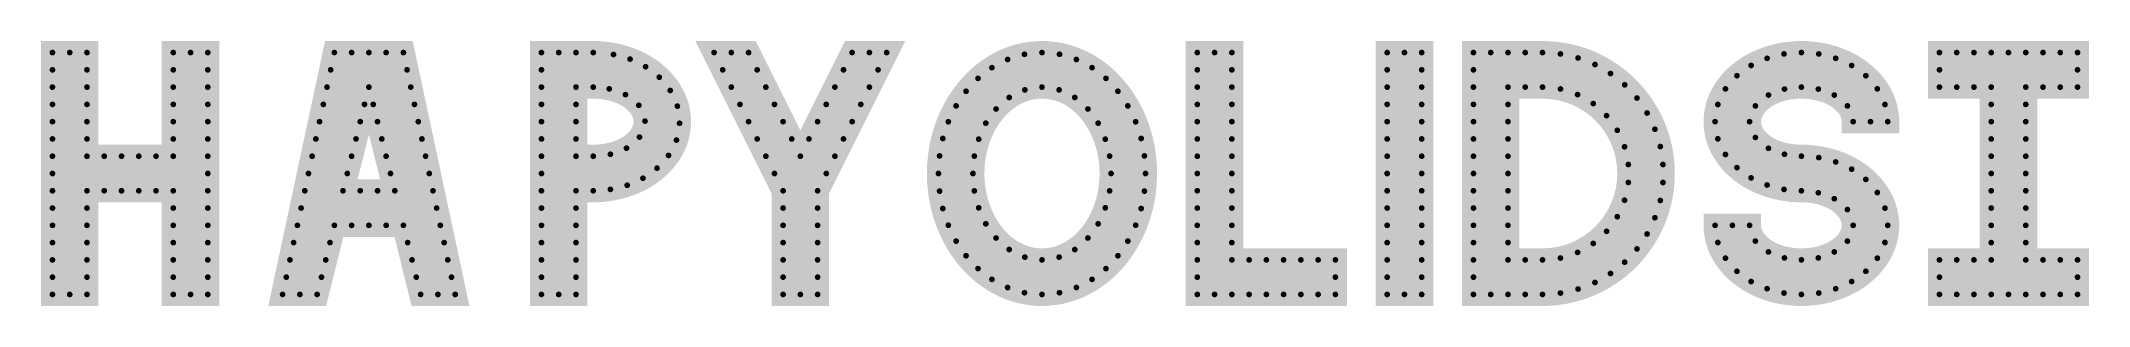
# Model space of a CAD drawing. Header units: millimetres. Extents: x 0 to 178, y 26 to 49.
import ezdxf

# ---------------------------------------------------------------- set-up
doc = ezdxf.new("R2010")
doc.units = ezdxf.units.MM
for name, color, linetype in [('LetterFill', 7, 'Continuous'), ('PixelFill', 22, 'Continuous'), ('PixelHoles', 90, 'Continuous')]:
    doc.layers.add(name, color=color, linetype=linetype)
doc.layers.get('PixelHoles').off()

# ---------------------------------------------------------------- blocks, each defined once
blk = doc.blocks.new('Pixel')
at = {"layer": 'PixelFill'}
h = blk.add_hatch(color=256, dxfattribs=at)
h.paths.add_polyline_path([(0, 0.25), (0, 0), (0.25, 0, 0.414214)])
h.paths.add_polyline_path([(0, 0.25, 0.414214), (-0.25, 0), (0, 0)])
h.paths.add_polyline_path([(0, 0), (-0.25, 0, 0.414214), (0, -0.25)])
h.paths.add_polyline_path([(0.25, 0), (0, 0), (0, -0.25, 0.414214)])
h = blk.add_hatch(color=256, dxfattribs=at)
edge = h.paths.add_edge_path()
edge.add_line((0, 0), (0, 0.25))
edge.add_arc((0, 0), 0.25, 90, 180)
edge.add_line((-0.25, 0), (0, 0))
h = blk.add_hatch(color=256, dxfattribs=at)
edge = h.paths.add_edge_path()
edge.add_line((0, -0.25), (0, 0))
edge.add_line((0, 0), (-0.25, 0))
edge.add_arc((0, 0), 0.25, 180, 270)
h = blk.add_hatch(color=256, dxfattribs=at)
edge = h.paths.add_edge_path()
edge.add_line((0, 0), (0.25, 0))
edge.add_arc((0, 0), 0.25, 0, 90)
edge.add_line((0, 0.25), (0, 0))
h = blk.add_hatch(color=256, dxfattribs=at)
edge = h.paths.add_edge_path()
edge.add_line((0, 0), (0, -0.25))
edge.add_arc((0, 0), 0.25, 270, 360)
edge.add_line((0.25, 0), (0, 0))

msp = doc.modelspace()

# ---------------------------------------------------------------- hatches: boundary and pattern name
at = {"layer": 'LetterFill'}
for points in [[(0, 49), (0, 26), (5, 26), (5, 35), (10.5, 35), (10.5, 26), (15.5, 26), (15.5, 49), (10.5, 49), (10.5, 40), (5, 40), (5, 49)], [(63.5, 26), (68.5, 26), (68.5, 35.76), (75.12, 49), (69.88, 49), (66, 41.24), (62.12, 49), (56.88, 49), (63.5, 35.76)], [(104.5, 49), (99.5, 49), (99.5, 26), (113.5, 26), (113.5, 31), (104.5, 31)], [(121, 26), (121, 49), (116, 49), (116, 26)], [(148.12, 47.73), (148.1, 47.73), (148.08, 47.72), (148.07, 47.71), (148.05, 47.7), (148.04, 47.69), (148.02, 47.68), (148.01, 47.67), (147.99, 47.66), (147.98, 47.65), (147.96, 47.64), (147.94, 47.63), (147.93, 47.62), (147.91, 47.61), (147.9, 47.6), (147.88, 47.59), (147.87, 47.58), (147.85, 47.57), (147.84, 47.57), (147.82, 47.56), (147.81, 47.55), (147.79, 47.54), (147.77, 47.53), (147.76, 47.52), (147.74, 47.51), (147.73, 47.5), (147.71, 47.49), (147.7, 47.48), (147.68, 47.47), (147.67, 47.46), (147.65, 47.45), (147.64, 47.44), (147.62, 47.43), (147.61, 47.42), (147.59, 47.41), (147.58, 47.4), (147.56, 47.39), (147.55, 47.38), (147.53, 47.37), (147.52, 47.36), (147.5, 47.35), (147.49, 47.34), (147.47, 47.32), (147.46, 47.31), (147.44, 47.3), (147.43, 47.29), (147.42, 47.28), (147.4, 47.27), (147.39, 47.26), (147.37, 47.25), (147.36, 47.24), (147.34, 47.23), (147.33, 47.22), (147.31, 47.21), (147.3, 47.2), (147.28, 47.19), (147.27, 47.18), (147.26, 47.17), (147.24, 47.16), (147.23, 47.14), (147.21, 47.13), (147.2, 47.12), (147.18, 47.11), (147.17, 47.1), (147.16, 47.09), (147.14, 47.08), (147.13, 47.07), (147.11, 47.06), (147.1, 47.05), (147.09, 47.03), (147.07, 47.02), (147.06, 47.01), (147.04, 47), (147.03, 46.99), (147.02, 46.98), (147, 46.97), (146.99, 46.96), (146.98, 46.94), (146.96, 46.93), (146.95, 46.92), (146.93, 46.91), (146.92, 46.9), (146.91, 46.89), (146.89, 46.88), (146.88, 46.86), (146.87, 46.85), (146.85, 46.84), (146.84, 46.83), (146.83, 46.82), (146.81, 46.81), (146.8, 46.79), (146.79, 46.78), (146.77, 46.77), (146.76, 46.76), (146.75, 46.75), (146.73, 46.74), (146.72, 46.72), (146.71, 46.71), (146.69, 46.7), (146.68, 46.69), (146.67, 46.68), (146.65, 46.66), (146.64, 46.65), (146.63, 46.64), (146.62, 46.63), (146.6, 46.62), (146.59, 46.6), (146.58, 46.59), (146.56, 46.58), (146.55, 46.57), (146.54, 46.56), (146.53, 46.54), (146.51, 46.53), (146.5, 46.52), (146.49, 46.51), (146.48, 46.49), (146.46, 46.48), (146.45, 46.47), (146.44, 46.46), (146.43, 46.44), (146.41, 46.43), (146.4, 46.42), (146.39, 46.41), (146.38, 46.39), (146.36, 46.38), (146.35, 46.37), (146.34, 46.36), (146.33, 46.34), (146.31, 46.33), (146.3, 46.32), (146.29, 46.31), (146.28, 46.29), (146.27, 46.28), (146.25, 46.27), (146.24, 46.25), (146.23, 46.24), (146.22, 46.23), (146.21, 46.22), (146.2, 46.2), (146.18, 46.19), (146.17, 46.18), (146.16, 46.16), (146.15, 46.15), (146.14, 46.14), (146.13, 46.12), (146.11, 46.11), (146.1, 46.1), (146.09, 46.08), (146.08, 46.07), (146.07, 46.06), (146.06, 46.05), (146.05, 46.03), (146.03, 46.02), (146.02, 46.01), (146.01, 45.99), (146, 45.98), (145.99, 45.97), (145.98, 45.95), (145.97, 45.94), (145.96, 45.92), (145.94, 45.91), (145.93, 45.9), (145.92, 45.88), (145.91, 45.87), (145.9, 45.86), (145.89, 45.84), (145.88, 45.83), (145.87, 45.82), (145.86, 45.8), (145.85, 45.79), (145.84, 45.78), (145.83, 45.76), (145.82, 45.75), (145.81, 45.73), (145.79, 45.72), (145.78, 45.71), (145.77, 45.69), (145.76, 45.68), (145.75, 45.67), (145.74, 45.65), (145.73, 45.64), (145.72, 45.62), (145.71, 45.61), (145.7, 45.6), (145.69, 45.58), (145.68, 45.57), (145.67, 45.55), (145.66, 45.54), (145.65, 45.53), (145.64, 45.51), (145.63, 45.5), (145.62, 45.48), (145.61, 45.47), (145.6, 45.45), (145.59, 45.44), (145.58, 45.43), (145.57, 45.41), (145.56, 45.4), (145.55, 45.38), (145.54, 45.37), (145.54, 45.35), (145.53, 45.34), (145.52, 45.33), (145.51, 45.31), (145.5, 45.3), (145.49, 45.28), (145.48, 45.27), (145.47, 45.25), (145.46, 45.24), (145.45, 45.23), (145.44, 45.21), (145.43, 45.2), (145.42, 45.18), (145.42, 45.17), (145.41, 45.15), (145.4, 45.14), (145.39, 45.12), (145.38, 45.11), (145.37, 45.09), (145.36, 45.08), (145.35, 45.06), (145.34, 45.05), (145.34, 45.03), (145.33, 45.02), (145.32, 45.01), (145.31, 44.99), (145.3, 44.98), (145.29, 44.96), (145.29, 44.95), (145.28, 44.93), (145.27, 44.92), (145.26, 44.9), (145.25, 44.89), (145.24, 44.87), (145.24, 44.86), (145.23, 44.84), (145.22, 44.83), (145.21, 44.81), (145.2, 44.8), (145.2, 44.78), (145.19, 44.77), (145.18, 44.75), (145.17, 44.74), (145.16, 44.72), (145.16, 44.71), (145.15, 44.69), (145.14, 44.68), (145.13, 44.66), (145.13, 44.64), (145.12, 44.63), (145.11, 44.61), (145.1, 44.6), (145.1, 44.58), (145.09, 44.57), (145.08, 44.55), (145.08, 44.54), (145.07, 44.52), (145.06, 44.51), (145.05, 44.49), (145.05, 44.48), (145.04, 44.46), (145.03, 44.45), (145.03, 44.43), (145.02, 44.41), (145.01, 44.4), (145.01, 44.38), (145, 44.37), (144.99, 44.35), (144.98, 44.34), (144.98, 44.32), (144.97, 44.31), (144.97, 44.29), (144.96, 44.27), (144.95, 44.26), (144.95, 44.24), (144.94, 44.23), (144.93, 44.21), (144.93, 44.2), (144.92, 44.18), (144.91, 44.16), (144.91, 44.15), (144.9, 44.13), (144.9, 44.12), (144.89, 44.1), (144.88, 44.09), (144.88, 44.07), (144.87, 44.05), (144.87, 44.04), (144.86, 44.02), (144.86, 44.01), (144.85, 43.99), (144.84, 43.97), (144.84, 43.96), (144.83, 43.94), (144.83, 43.93), (144.82, 43.91), (144.82, 43.9), (144.81, 43.88), (144.81, 43.86), (144.8, 43.85), (144.79, 43.83), (144.79, 43.82), (144.78, 43.8), (144.78, 43.78), (144.77, 43.77), (144.77, 43.75), (144.76, 43.74), (144.76, 43.72), (144.75, 43.7), (144.75, 43.69), (144.74, 43.67), (144.74, 43.65), (144.74, 43.64), (144.73, 43.62), (144.73, 43.61), (144.72, 43.59), (144.72, 43.57), (144.71, 43.56), (144.71, 43.54), (144.7, 43.53), (144.7, 43.51), (144.7, 43.49), (144.69, 43.48), (144.69, 43.46), (144.68, 43.44), (144.68, 43.43), (144.67, 43.41), (144.67, 43.4), (144.67, 43.38), (144.66, 43.36), (144.66, 43.35), (144.65, 43.33), (144.65, 43.31), (144.65, 43.3), (144.64, 43.28), (144.64, 43.26), (144.64, 43.25), (144.63, 43.23), (144.63, 43.22), (144.63, 43.2), (144.62, 43.18), (144.62, 43.17), (144.62, 43.15), (144.61, 43.13), (144.61, 43.12), (144.61, 43.1), (144.6, 43.08), (144.6, 43.07), (144.6, 43.05), (144.59, 43.03), (144.59, 43.02), (144.59, 43), (144.58, 42.99), (144.58, 42.97), (144.58, 42.95), (144.58, 42.94), (144.57, 42.92), (144.57, 42.9), (144.57, 42.89), (144.57, 42.87), (144.56, 42.85), (144.56, 42.84), (144.56, 42.82), (144.56, 42.8), (144.55, 42.79), (144.55, 42.77), (144.55, 42.75), (144.55, 42.74), (144.55, 42.72), (144.54, 42.7), (144.54, 42.69), (144.54, 42.67), (144.54, 42.65), (144.54, 42.64), (144.53, 42.62), (144.53, 42.61), (144.53, 42.59), (144.53, 42.57), (144.53, 42.56), (144.53, 42.54), (144.52, 42.52), (144.52, 42.51), (144.52, 42.49), (144.52, 42.47), (144.52, 42.46), (144.52, 42.44), (144.52, 42.42), (144.51, 42.41), (144.51, 42.39), (144.51, 42.37), (144.51, 42.36), (144.51, 42.34), (144.51, 42.32), (144.51, 42.31), (144.51, 42.29), (144.51, 42.27), (144.51, 42.26), (144.51, 42.24), (144.5, 42.22), (144.5, 42.21), (144.5, 42.19), (144.5, 42.17), (144.5, 42.16), (144.5, 42.14), (144.5, 42.12), (144.5, 42.11), (144.5, 42.09), (144.5, 42.07), (144.5, 42.06), (144.5, 42.04), (144.5, 42.02), (144.5, 42.01), (144.5, 41.99), (144.5, 41.97), (144.5, 41.96), (144.5, 41.94), (144.5, 41.92), (144.5, 41.91), (144.5, 41.89), (144.5, 41.87), (144.5, 41.86), (144.5, 41.84), (144.5, 41.82), (144.5, 41.81), (144.5, 41.79), (144.5, 41.77), (144.51, 41.76), (144.51, 41.74), (144.51, 41.72), (144.51, 41.71), (144.51, 41.69), (144.51, 41.67), (144.51, 41.66), (144.51, 41.64), (144.51, 41.62), (144.51, 41.61), (144.51, 41.59), (144.52, 41.57), (144.52, 41.56), (144.52, 41.54), (144.52, 41.52), (144.52, 41.51), (144.52, 41.49), (144.52, 41.47), (144.53, 41.46), (144.53, 41.44), (144.53, 41.42), (144.53, 41.41), (144.53, 41.39), (144.53, 41.37), (144.54, 41.36), (144.54, 41.34), (144.54, 41.32), (144.54, 41.31), (144.54, 41.29), (144.55, 41.27), (144.55, 41.26), (144.55, 41.24), (144.55, 41.22), (144.55, 41.21), (144.56, 41.19), (144.56, 41.17), (144.56, 41.16), (144.56, 41.14), (144.57, 41.12), (144.57, 41.11), (144.57, 41.09), (144.57, 41.07), (144.58, 41.06), (144.58, 41.04), (144.58, 41.03), (144.59, 41.01), (144.59, 40.99), (144.59, 40.98), (144.59, 40.96), (144.6, 40.94), (144.6, 40.93), (144.6, 40.91), (144.61, 40.89), (144.61, 40.88), (144.61, 40.86), (144.62, 40.84), (144.62, 40.83), (144.62, 40.81), (144.63, 40.8), (144.63, 40.78), (144.63, 40.76), (144.64, 40.75), (144.64, 40.73), (144.64, 40.71), (144.65, 40.7), (144.65, 40.68), (144.66, 40.66), (144.66, 40.65), (144.66, 40.63), (144.67, 40.62), (144.67, 40.6), (144.68, 40.58), (144.68, 40.57), (144.68, 40.55), (144.69, 40.53), (144.69, 40.52), (144.7, 40.5), (144.7, 40.49), (144.71, 40.47), (144.71, 40.45), (144.71, 40.44), (144.72, 40.42), (144.72, 40.4), (144.73, 40.39), (144.73, 40.37), (144.74, 40.36), (144.74, 40.34), (144.75, 40.32), (144.75, 40.31), (144.76, 40.29), (144.76, 40.28), (144.77, 40.26), (144.77, 40.24), (144.78, 40.23), (144.78, 40.21), (144.79, 40.2), (144.79, 40.18), (144.8, 40.16), (144.8, 40.15), (144.81, 40.13), (144.81, 40.12), (144.82, 40.1), (144.82, 40.08), (144.83, 40.07), (144.83, 40.05), (144.84, 40.04), (144.85, 40.02), (144.85, 40), (144.86, 39.99), (144.86, 39.97), (144.87, 39.96), (144.87, 39.94), (144.88, 39.92), (144.89, 39.91), (144.89, 39.89), (144.9, 39.88), (144.9, 39.86), (144.91, 39.85), (144.92, 39.83), (144.92, 39.81), (144.93, 39.8), (144.94, 39.78), (144.94, 39.77), (144.95, 39.75), (144.95, 39.74), (144.96, 39.72), (144.97, 39.71), (144.97, 39.69), (144.98, 39.67), (144.99, 39.66), (144.99, 39.64), (145, 39.63), (145.01, 39.61), (145.01, 39.6), (145.02, 39.58), (145.03, 39.57), (145.03, 39.55), (145.04, 39.53), (145.05, 39.52), (145.06, 39.5), (145.06, 39.49), (145.07, 39.47), (145.08, 39.46), (145.08, 39.44), (145.09, 39.43), (145.1, 39.41), (145.11, 39.4), (145.11, 39.38), (145.12, 39.37), (145.13, 39.35), (145.14, 39.34), (145.14, 39.32), (145.15, 39.3), (145.16, 39.29), (145.17, 39.27), (145.18, 39.26), (145.18, 39.24), (145.19, 39.23), (145.2, 39.21), (145.21, 39.2), (145.21, 39.18), (145.22, 39.17), (145.23, 39.15), (145.24, 39.14), (145.25, 39.12), (145.26, 39.11), (145.26, 39.09), (145.27, 39.08), (145.28, 39.06), (145.29, 39.05), (145.3, 39.03), (145.31, 39.02), (145.31, 39), (145.32, 38.99), (145.33, 38.98), (145.34, 38.96), (145.35, 38.95), (145.36, 38.93), (145.37, 38.92), (145.37, 38.9), (145.38, 38.89), (145.39, 38.87), (145.4, 38.86), (145.41, 38.84), (145.42, 38.83), (145.43, 38.81), (145.44, 38.8), (145.45, 38.78), (145.45, 38.77), (145.46, 38.76), (145.47, 38.74), (145.48, 38.73), (145.49, 38.71), (145.5, 38.7), (145.51, 38.68), (145.52, 38.67), (145.53, 38.65), (145.54, 38.64), (145.55, 38.63), (145.56, 38.61), (145.57, 38.6), (145.58, 38.58), (145.59, 38.57), (145.6, 38.55), (145.61, 38.54), (145.62, 38.53), (145.63, 38.51), (145.64, 38.5), (145.65, 38.48), (145.66, 38.47), (145.67, 38.46), (145.68, 38.44), (145.69, 38.43), (145.7, 38.41), (145.71, 38.4), (145.72, 38.39), (145.73, 38.37), (145.74, 38.36), (145.75, 38.34), (145.76, 38.33), (145.77, 38.32), (145.78, 38.3), (145.79, 38.29), (145.8, 38.27), (145.81, 38.26), (145.82, 38.25), (145.83, 38.23), (145.84, 38.22), (145.85, 38.21), (145.86, 38.19), (145.87, 38.18), (145.88, 38.17), (145.89, 38.15), (145.9, 38.14), (145.92, 38.12), (145.93, 38.11), (145.94, 38.1), (145.95, 38.08), (145.96, 38.07), (145.97, 38.06), (145.98, 38.04), (145.99, 38.03), (146, 38.02), (146.02, 38), (146.03, 37.99), (146.04, 37.98), (146.05, 37.96), (146.06, 37.95), (146.07, 37.94), (146.08, 37.92), (146.09, 37.91), (146.11, 37.9), (146.12, 37.88), (146.13, 37.87), (146.14, 37.86), (146.15, 37.85), (146.16, 37.83), (146.18, 37.82), (146.19, 37.81), (146.2, 37.79), (146.21, 37.78), (146.22, 37.77), (146.23, 37.75), (146.25, 37.74), (146.26, 37.73), (146.27, 37.72), (146.28, 37.7), (146.29, 37.69), (146.31, 37.68), (146.32, 37.67), (146.33, 37.65), (146.34, 37.64), (146.36, 37.63), (146.37, 37.61), (146.38, 37.6), (146.39, 37.59), (146.4, 37.58), (146.42, 37.56), (146.43, 37.55), (146.44, 37.54), (146.45, 37.53), (146.47, 37.51), (146.48, 37.5), (146.49, 37.49), (146.5, 37.48), (146.52, 37.47), (146.53, 37.45), (146.54, 37.44), (146.56, 37.43), (146.57, 37.42), (146.58, 37.4), (146.59, 37.39), (146.61, 37.38), (146.62, 37.37), (146.63, 37.36), (146.65, 37.34), (146.66, 37.33), (146.67, 37.32), (146.68, 37.31), (146.7, 37.3), (146.71, 37.28), (146.72, 37.27), (146.74, 37.26), (146.75, 37.25), (146.76, 37.24), (146.78, 37.22), (146.79, 37.21), (146.8, 37.2), (146.82, 37.19), (146.83, 37.18), (146.84, 37.17), (146.86, 37.15), (146.87, 37.14), (146.88, 37.13), (146.9, 37.12), (146.91, 37.11), (146.92, 37.1), (146.94, 37.09), (146.95, 37.07), (146.97, 37.06), (146.98, 37.05), (146.99, 37.04), (147.01, 37.03), (147.02, 37.02), (147.03, 37.01), (147.05, 37), (147.06, 36.98), (147.08, 36.97), (147.09, 36.96), (147.1, 36.95), (147.12, 36.94), (147.13, 36.93), (147.15, 36.92), (147.16, 36.91), (147.18, 36.9), (147.19, 36.88), (147.2, 36.87), (147.22, 36.86), (147.23, 36.85), (147.25, 36.84), (147.26, 36.83), (147.28, 36.82), (147.29, 36.81), (147.3, 36.8), (147.32, 36.79), (147.33, 36.78), (147.35, 36.77), (147.36, 36.76), (147.38, 36.74), (147.39, 36.73), (147.41, 36.72), (147.42, 36.71), (147.43, 36.7), (147.45, 36.69), (147.46, 36.68), (147.48, 36.67), (147.49, 36.66), (147.51, 36.65), (147.52, 36.64), (147.54, 36.63), (147.55, 36.62), (147.57, 36.61), (147.58, 36.6), (147.6, 36.59), (147.61, 36.58), (147.63, 36.57), (147.64, 36.56), (147.66, 36.55), (147.67, 36.54), (147.69, 36.53), (147.7, 36.52), (147.72, 36.51), (147.73, 36.5), (147.75, 36.49), (147.76, 36.48), (147.78, 36.47), (147.79, 36.46), (147.81, 36.45), (147.83, 36.44), (147.84, 36.43), (147.86, 36.42), (147.87, 36.41), (147.89, 36.4), (147.9, 36.39), (147.92, 36.38), (147.93, 36.37), (147.95, 36.36), (147.96, 36.36), (147.98, 36.35), (148, 36.34), (148.01, 36.33), (148.03, 36.32), (148.04, 36.31), (148.06, 36.3), (148.07, 36.29), (148.09, 36.28), (148.11, 36.27), (148.12, 36.26), (148.14, 36.25), (148.15, 36.24), (148.17, 36.24), (148.19, 36.23), (148.2, 36.22), (148.22, 36.21), (148.23, 36.2), (148.25, 36.19), (148.27, 36.18), (148.28, 36.17), (148.3, 36.16), (148.31, 36.16), (148.33, 36.15), (148.35, 36.14), (148.36, 36.13), (148.38, 36.12), (148.39, 36.11), (148.41, 36.1), (148.43, 36.1), (148.44, 36.09), (148.46, 36.08), (148.48, 36.07), (148.49, 36.06), (148.51, 36.05), (148.52, 36.04), (148.54, 36.04), (148.56, 36.03), (148.57, 36.02), (148.59, 36.01), (148.61, 36), (148.62, 36), (148.64, 35.99), (148.66, 35.98), (148.67, 35.97), (148.69, 35.96), (148.71, 35.95), (148.72, 35.95), (148.74, 35.94), (148.76, 35.93), (148.77, 35.92), (148.79, 35.92), (148.81, 35.91), (148.82, 35.9), (148.84, 35.89), (148.86, 35.88), (148.87, 35.88), (148.89, 35.87), (148.91, 35.86), (148.92, 35.85), (148.94, 35.85), (148.96, 35.84), (148.97, 35.83), (148.99, 35.82), (149.01, 35.82), (149.03, 35.81), (149.04, 35.8), (149.06, 35.79), (149.08, 35.79), (149.09, 35.78), (149.11, 35.77), (149.13, 35.76), (149.15, 35.76), (149.16, 35.75), (149.18, 35.74), (149.2, 35.74), (149.21, 35.73), (149.23, 35.72), (149.25, 35.72), (149.27, 35.71), (149.28, 35.7), (149.3, 35.69), (149.32, 35.69), (149.34, 35.68), (149.35, 35.67), (149.37, 35.67), (149.39, 35.66), (149.4, 35.65), (149.42, 35.65), (149.44, 35.64), (149.46, 35.63), (149.47, 35.63), (149.49, 35.62), (149.51, 35.61), (149.53, 35.61), (149.54, 35.6), (149.56, 35.6), (149.58, 35.59), (149.6, 35.58), (149.61, 35.58), (149.63, 35.57), (149.65, 35.56), (149.67, 35.56), (149.69, 35.55), (149.7, 35.55), (149.72, 35.54), (149.74, 35.53), (149.76, 35.53), (149.77, 35.52), (149.79, 35.52), (149.81, 35.51), (149.83, 35.5), (149.85, 35.5), (149.86, 35.49), (149.88, 35.49), (149.9, 35.48), (149.92, 35.47), (149.93, 35.47), (149.95, 35.46), (149.97, 35.46), (149.99, 35.45), (150.01, 35.45), (150.02, 35.44), (150.04, 35.44), (150.06, 35.43), (150.08, 35.42), (150.1, 35.42), (150.11, 35.41), (150.13, 35.41), (150.15, 35.4), (150.17, 35.4), (150.19, 35.39), (150.2, 35.39), (150.22, 35.38), (150.24, 35.38), (150.26, 35.37), (150.28, 35.37), (150.29, 35.36), (150.31, 35.36), (150.33, 35.35), (150.35, 35.35), (150.37, 35.34), (150.39, 35.34), (150.4, 35.33), (150.42, 35.33), (150.44, 35.32), (150.46, 35.32), (150.48, 35.31), (150.5, 35.31), (150.51, 35.3), (150.53, 35.3), (150.55, 35.3), (150.57, 35.29), (150.59, 35.29), (150.61, 35.28), (150.62, 35.28), (150.64, 35.27), (150.66, 35.27), (150.68, 35.26), (150.7, 35.26), (150.72, 35.26), (150.73, 35.25), (150.75, 35.25), (150.77, 35.24), (150.79, 35.24), (150.81, 35.24), (150.83, 35.23), (150.85, 35.23), (150.86, 35.22), (150.88, 35.22), (150.9, 35.22), (150.92, 35.21), (150.94, 35.21), (150.96, 35.2), (150.98, 35.2), (150.99, 35.2), (151.01, 35.19), (151.03, 35.19), (151.05, 35.19), (151.07, 35.18), (151.09, 35.18), (151.11, 35.18), (151.12, 35.17), (151.14, 35.17), (151.16, 35.17), (151.18, 35.16), (151.2, 35.16), (151.22, 35.16), (151.24, 35.15), (151.25, 35.15), (151.27, 35.15), (151.29, 35.14), (151.31, 35.14), (151.33, 35.14), (151.35, 35.13), (151.37, 35.13), (151.39, 35.13), (151.4, 35.12), (151.42, 35.12), (151.44, 35.12), (151.46, 35.12), (151.48, 35.11), (151.5, 35.11), (151.52, 35.11), (151.54, 35.1), (151.56, 35.1), (151.57, 35.1), (151.59, 35.1), (151.61, 35.09), (151.63, 35.09), (151.65, 35.09), (151.67, 35.09), (151.69, 35.08), (151.71, 35.08), (151.72, 35.08), (151.74, 35.08), (151.76, 35.07), (151.78, 35.07), (151.8, 35.07), (151.82, 35.07), (151.84, 35.07), (151.86, 35.06), (151.88, 35.06), (151.9, 35.06), (151.91, 35.06), (151.93, 35.06), (151.95, 35.05), (151.97, 35.05), (151.99, 35.05), (152.01, 35.05), (152.03, 35.05), (152.05, 35.04), (152.07, 35.04), (152.08, 35.04), (152.1, 35.04), (152.12, 35.04), (152.14, 35.04), (152.16, 35.03), (152.18, 35.03), (152.2, 35.03), (152.22, 35.03), (152.24, 35.03), (152.26, 35.03), (152.28, 35.03), (152.29, 35.02), (152.31, 35.02), (152.33, 35.02), (152.35, 35.02), (152.37, 35.02), (152.39, 35.02), (152.41, 35.02), (152.43, 35.02), (152.45, 35.01), (152.47, 35.01), (152.48, 35.01), (152.5, 35.01), (152.52, 35.01), (152.54, 35.01), (152.56, 35.01), (152.58, 35.01), (152.6, 35.01), (152.62, 35.01), (152.64, 35.01), (152.66, 35.01), (152.68, 35.01), (152.69, 35), (152.71, 35), (152.73, 35), (152.75, 35), (152.77, 35), (152.79, 35), (152.81, 35), (152.83, 35), (152.85, 35), (152.87, 35), (152.89, 35), (152.9, 35), (152.92, 35), (152.94, 35), (152.96, 35), (152.98, 35), (153, 35), (153.02, 35), (153.03, 35), (153.05, 35), (153.06, 35), (153.08, 35), (153.09, 35), (153.11, 35), (153.13, 35), (153.14, 35), (153.16, 35), (153.17, 35), (153.19, 35), (153.2, 35), (153.22, 35), (153.24, 35), (153.25, 34.99), (153.27, 34.99), (153.28, 34.99), (153.3, 34.99), (153.31, 34.99), (153.33, 34.99), (153.35, 34.99), (153.36, 34.99), (153.38, 34.99), (153.39, 34.99), (153.41, 34.99), (153.42, 34.98), (153.44, 34.98), (153.46, 34.98), (153.47, 34.98), (153.49, 34.98), (153.5, 34.98), (153.52, 34.98), (153.53, 34.98), (153.55, 34.97), (153.56, 34.97), (153.58, 34.97), (153.6, 34.97), (153.61, 34.97), (153.63, 34.97), (153.64, 34.96), (153.66, 34.96), (153.67, 34.96), (153.69, 34.96), (153.7, 34.96), (153.72, 34.95), (153.73, 34.95), (153.75, 34.95), (153.76, 34.95), (153.78, 34.95), (153.8, 34.94), (153.81, 34.94), (153.83, 34.94), (153.84, 34.94), (153.86, 34.94), (153.87, 34.93), (153.89, 34.93), (153.9, 34.93), (153.92, 34.93), (153.93, 34.92), (153.95, 34.92), (153.96, 34.92), (153.98, 34.92), (153.99, 34.91), (154.01, 34.91), (154.02, 34.91), (154.04, 34.9), (154.05, 34.9), (154.07, 34.9), (154.08, 34.9), (154.1, 34.89), (154.11, 34.89), (154.13, 34.89), (154.14, 34.88), (154.16, 34.88), (154.17, 34.88), (154.19, 34.87), (154.2, 34.87), (154.22, 34.87), (154.23, 34.86), (154.25, 34.86), (154.26, 34.86), (154.27, 34.85), (154.29, 34.85), (154.3, 34.85), (154.32, 34.84), (154.33, 34.84), (154.35, 34.84), (154.36, 34.83), (154.38, 34.83), (154.39, 34.83), (154.4, 34.82), (154.42, 34.82), (154.43, 34.81), (154.45, 34.81), (154.46, 34.81), (154.48, 34.8), (154.49, 34.8), (154.5, 34.79), (154.52, 34.79), (154.53, 34.79), (154.55, 34.78), (154.56, 34.78), (154.57, 34.77), (154.59, 34.77), (154.6, 34.76), (154.62, 34.76), (154.63, 34.76), (154.64, 34.75), (154.66, 34.75), (154.67, 34.74), (154.68, 34.74), (154.7, 34.73), (154.71, 34.73), (154.73, 34.72), (154.74, 34.72), (154.75, 34.72), (154.77, 34.71), (154.78, 34.71), (154.79, 34.7), (154.81, 34.7), (154.82, 34.69), (154.83, 34.69), (154.85, 34.68), (154.86, 34.68), (154.87, 34.67), (154.88, 34.67), (154.9, 34.66), (154.91, 34.66), (154.92, 34.65), (154.94, 34.65), (154.95, 34.64), (154.96, 34.64), (154.98, 34.63), (154.99, 34.63), (155, 34.62), (155.01, 34.62), (155.03, 34.61), (155.04, 34.6), (155.05, 34.6), (155.06, 34.59), (155.08, 34.59), (155.09, 34.58), (155.1, 34.58), (155.11, 34.57), (155.13, 34.57), (155.14, 34.56), (155.15, 34.56), (155.16, 34.55), (155.17, 34.54), (155.19, 34.54), (155.2, 34.53), (155.21, 34.53), (155.22, 34.52), (155.23, 34.52), (155.25, 34.51), (155.26, 34.5), (155.27, 34.5), (155.28, 34.49), (155.29, 34.49), (155.3, 34.48), (155.32, 34.47), (155.33, 34.47), (155.34, 34.46), (155.35, 34.46), (155.36, 34.45), (155.37, 34.44), (155.38, 34.44), (155.39, 34.43), (155.41, 34.42), (155.42, 34.42), (155.43, 34.41), (155.44, 34.41), (155.45, 34.4), (155.46, 34.39), (155.47, 34.39), (155.48, 34.38), (155.49, 34.37), (155.5, 34.37), (155.51, 34.36), (155.52, 34.36), (155.53, 34.35), (155.54, 34.34), (155.55, 34.34), (155.56, 34.33), (155.58, 34.32), (155.59, 34.32), (155.6, 34.31), (155.61, 34.3), (155.62, 34.3), (155.63, 34.29), (155.64, 34.28), (155.65, 34.28), (155.65, 34.27), (155.66, 34.26), (155.67, 34.26), (155.68, 34.25), (155.69, 34.24), (155.7, 34.24), (155.71, 34.23), (155.72, 34.22), (155.73, 34.22), (155.74, 34.21), (155.75, 34.2), (155.76, 34.2), (155.77, 34.19), (155.78, 34.18), (155.79, 34.18), (155.79, 34.17), (155.8, 34.16), (155.81, 34.16), (155.82, 34.15), (155.83, 34.14), (155.84, 34.13), (155.85, 34.13), (155.86, 34.12), (155.86, 34.11), (155.87, 34.11), (155.88, 34.1), (155.89, 34.09), (155.9, 34.09), (155.91, 34.08), (155.91, 34.07), (155.92, 34.06), (155.93, 34.06), (155.94, 34.05), (155.95, 34.04), (155.95, 34.04), (155.96, 34.03), (155.97, 34.02), (155.98, 34.02), (155.98, 34.01), (155.99, 34), (156, 33.99), (156.01, 33.99), (156.01, 33.98), (156.02, 33.97), (156.03, 33.97), (156.04, 33.96), (156.04, 33.95), (156.05, 33.94), (156.06, 33.94), (156.06, 33.93), (156.07, 33.92), (156.08, 33.92), (156.08, 33.91), (156.09, 33.9), (156.1, 33.89), (156.1, 33.89), (156.11, 33.88), (156.12, 33.87), (156.12, 33.87), (156.13, 33.86), (156.14, 33.85), (156.14, 33.84), (156.15, 33.84), (156.15, 33.83), (156.16, 33.82), (156.17, 33.82), (156.17, 33.81), (156.18, 33.8), (156.18, 33.8), (156.19, 33.79), (156.19, 33.78), (156.2, 33.77), (156.21, 33.77), (156.21, 33.76), (156.22, 33.75), (156.22, 33.75), (156.23, 33.74), (156.23, 33.73), (156.24, 33.72), (156.24, 33.72), (156.25, 33.71), (156.25, 33.7), (156.26, 33.7), (156.26, 33.69), (156.27, 33.68), (156.27, 33.67), (156.28, 33.67), (156.28, 33.66), (156.29, 33.65), (156.29, 33.65), (156.3, 33.64), (156.3, 33.63), (156.3, 33.63), (156.31, 33.62), (156.31, 33.61), (156.32, 33.6), (156.32, 33.6), (156.33, 33.59), (156.33, 33.58), (156.33, 33.58), (156.34, 33.57), (156.34, 33.56), (156.35, 33.56), (156.35, 33.55), (156.35, 33.54), (156.36, 33.54), (156.36, 33.53), (156.36, 33.52), (156.37, 33.52), (156.37, 33.51), (156.37, 33.5), (156.38, 33.49), (156.38, 33.49), (156.38, 33.48), (156.39, 33.47), (156.39, 33.47), (156.39, 33.46), (156.4, 33.45), (156.4, 33.45), (156.4, 33.44), (156.41, 33.43), (156.41, 33.43), (156.41, 33.42), (156.41, 33.41), (156.42, 33.41), (156.42, 33.4), (156.42, 33.39), (156.43, 33.39), (156.43, 33.38), (156.43, 33.37), (156.43, 33.37), (156.43, 33.36), (156.44, 33.36), (156.44, 33.35), (156.44, 33.34), (156.44, 33.34), (156.45, 33.33), (156.45, 33.32), (156.45, 33.32), (156.45, 33.31), (156.45, 33.3), (156.46, 33.3), (156.46, 33.29), (156.46, 33.28), (156.46, 33.28), (156.46, 33.27), (156.47, 33.26), (156.47, 33.26), (156.47, 33.25), (156.47, 33.25), (156.47, 33.24), (156.47, 33.23), (156.47, 33.23), (156.48, 33.22), (156.48, 33.21), (156.48, 33.21), (156.48, 33.2), (156.48, 33.2), (156.48, 33.19), (156.48, 33.18), (156.49, 33.18), (156.49, 33.17), (156.49, 33.16), (156.49, 33.16), (156.49, 33.15), (156.49, 33.14), (156.49, 33.14), (156.49, 33.13), (156.49, 33.13), (156.49, 33.12), (156.49, 33.11), (156.49, 33.11), (156.5, 33.1), (156.5, 33.09), (156.5, 33.09), (156.5, 33.08), (156.5, 33.08), (156.5, 33.07), (156.5, 33.06), (156.5, 33.06), (156.5, 33.05), (156.5, 33.05), (156.5, 33.04), (156.5, 33.03), (156.5, 33.03), (156.5, 33.02), (156.5, 33.01), (156.5, 33.01), (156.5, 33), (156.5, 33), (156.5, 32.99), (156.5, 32.98), (156.5, 32.98), (156.5, 32.97), (156.5, 32.97), (156.5, 32.96), (156.5, 32.95), (156.5, 32.95), (156.5, 32.94), (156.5, 32.93), (156.5, 32.93), (156.5, 32.92), (156.5, 32.92), (156.5, 32.91), (156.5, 32.9), (156.49, 32.9), (156.49, 32.89), (156.49, 32.88), (156.49, 32.88), (156.49, 32.87), (156.49, 32.87), (156.49, 32.86), (156.49, 32.85), (156.49, 32.85), (156.49, 32.84), (156.49, 32.83), (156.49, 32.83), (156.48, 32.82), (156.48, 32.82), (156.48, 32.81), (156.48, 32.8), (156.48, 32.8), (156.48, 32.79), (156.48, 32.78), (156.48, 32.78), (156.47, 32.77), (156.47, 32.76), (156.47, 32.76), (156.47, 32.75), (156.47, 32.75), (156.47, 32.74), (156.46, 32.73), (156.46, 32.73), (156.46, 32.72), (156.46, 32.71), (156.46, 32.71), (156.46, 32.7), (156.45, 32.69), (156.45, 32.69), (156.45, 32.68), (156.45, 32.67), (156.45, 32.67), (156.44, 32.66), (156.44, 32.66), (156.44, 32.65), (156.44, 32.64), (156.43, 32.64), (156.43, 32.63), (156.43, 32.62), (156.43, 32.62), (156.42, 32.61), (156.42, 32.6), (156.42, 32.6), (156.42, 32.59), (156.41, 32.58), (156.41, 32.58), (156.41, 32.57), (156.41, 32.56), (156.4, 32.56), (156.4, 32.55), (156.4, 32.54), (156.39, 32.54), (156.39, 32.53), (156.39, 32.52), (156.38, 32.52), (156.38, 32.51), (156.38, 32.5), (156.37, 32.5), (156.37, 32.49), (156.37, 32.48), (156.36, 32.48), (156.36, 32.47), (156.36, 32.46), (156.35, 32.46), (156.35, 32.45), (156.34, 32.44), (156.34, 32.43), (156.34, 32.43), (156.33, 32.42), (156.33, 32.41), (156.32, 32.41), (156.32, 32.4), (156.32, 32.39), (156.31, 32.39), (156.31, 32.38), (156.3, 32.37), (156.3, 32.37), (156.29, 32.36), (156.29, 32.35), (156.29, 32.34), (156.28, 32.34), (156.28, 32.33), (156.27, 32.32), (156.27, 32.32), (156.26, 32.31), (156.26, 32.3), (156.25, 32.29), (156.25, 32.29), (156.24, 32.28), (156.24, 32.27), (156.23, 32.27), (156.23, 32.26), (156.22, 32.25), (156.21, 32.25), (156.21, 32.24), (156.2, 32.23), (156.2, 32.22), (156.19, 32.22), (156.19, 32.21), (156.18, 32.2), (156.18, 32.2), (156.17, 32.19), (156.16, 32.18), (156.16, 32.17), (156.15, 32.17), (156.15, 32.16), (156.14, 32.15), (156.13, 32.15), (156.13, 32.14), (156.12, 32.13), (156.11, 32.12), (156.11, 32.12), (156.1, 32.11), (156.09, 32.1), (156.09, 32.1), (156.08, 32.09), (156.07, 32.08), (156.07, 32.07), (156.06, 32.07), (156.05, 32.06), (156.05, 32.05), (156.04, 32.05), (156.03, 32.04), (156.03, 32.03), (156.02, 32.02), (156.01, 32.02), (156, 32.01), (156, 32), (155.99, 32), (155.98, 31.99), (155.97, 31.98), (155.97, 31.98), (155.96, 31.97), (155.95, 31.96), (155.94, 31.95), (155.94, 31.95), (155.93, 31.94), (155.92, 31.93), (155.91, 31.93), (155.9, 31.92), (155.89, 31.91), (155.89, 31.91), (155.88, 31.9), (155.87, 31.89), (155.86, 31.88), (155.85, 31.88), (155.84, 31.87), (155.84, 31.86), (155.83, 31.86), (155.82, 31.85), (155.81, 31.84), (155.8, 31.84), (155.79, 31.83), (155.78, 31.82), (155.77, 31.82), (155.77, 31.81), (155.76, 31.8), (155.75, 31.79), (155.74, 31.79), (155.73, 31.78), (155.72, 31.77), (155.71, 31.77), (155.7, 31.76), (155.69, 31.75), (155.68, 31.75), (155.67, 31.74), (155.66, 31.73), (155.65, 31.73), (155.64, 31.72), (155.63, 31.71), (155.62, 31.71), (155.61, 31.7), (155.6, 31.69), (155.59, 31.69), (155.58, 31.68), (155.57, 31.67), (155.56, 31.67), (155.55, 31.66), (155.54, 31.66), (155.53, 31.65), (155.52, 31.64), (155.51, 31.64), (155.5, 31.63), (155.49, 31.62), (155.48, 31.62), (155.47, 31.61), (155.46, 31.6), (155.44, 31.6), (155.43, 31.59), (155.42, 31.59), (155.41, 31.58), (155.4, 31.57), (155.39, 31.57), (155.38, 31.56), (155.37, 31.56), (155.36, 31.55), (155.34, 31.54), (155.33, 31.54), (155.32, 31.53), (155.31, 31.52), (155.3, 31.52), (155.29, 31.51), (155.28, 31.51), (155.26, 31.5), (155.25, 31.5), (155.24, 31.49), (155.23, 31.48), (155.22, 31.48), (155.21, 31.47), (155.19, 31.47), (155.18, 31.46), (155.17, 31.45), (155.16, 31.45), (155.15, 31.44), (155.13, 31.44), (155.12, 31.43), (155.11, 31.43), (155.1, 31.42), (155.08, 31.42), (155.07, 31.41), (155.06, 31.4), (155.05, 31.4), (155.03, 31.39), (155.02, 31.39), (155.01, 31.38), (155, 31.38), (154.98, 31.37), (154.97, 31.37), (154.96, 31.36), (154.95, 31.36), (154.93, 31.35), (154.92, 31.35), (154.91, 31.34), (154.89, 31.34), (154.88, 31.33), (154.87, 31.33), (154.85, 31.32), (154.84, 31.32), (154.83, 31.31), (154.81, 31.31), (154.8, 31.3), (154.79, 31.3), (154.77, 31.29), (154.76, 31.29), (154.75, 31.28), (154.73, 31.28), (154.72, 31.27), (154.71, 31.27), (154.69, 31.26), (154.68, 31.26), (154.67, 31.26), (154.65, 31.25), (154.64, 31.25), (154.63, 31.24), (154.61, 31.24), (154.6, 31.23), (154.58, 31.23), (154.57, 31.23), (154.56, 31.22), (154.54, 31.22), (154.53, 31.21), (154.51, 31.21), (154.5, 31.2), (154.49, 31.2), (154.47, 31.2), (154.46, 31.19), (154.44, 31.19), (154.43, 31.18), (154.41, 31.18), (154.4, 31.18), (154.39, 31.17), (154.37, 31.17), (154.36, 31.17), (154.34, 31.16), (154.33, 31.16), (154.31, 31.16), (154.3, 31.15), (154.28, 31.15), (154.27, 31.14), (154.26, 31.14), (154.24, 31.14), (154.23, 31.13), (154.21, 31.13), (154.2, 31.13), (154.18, 31.13), (154.17, 31.12), (154.15, 31.12), (154.14, 31.12), (154.12, 31.11), (154.11, 31.11), (154.09, 31.11), (154.08, 31.1), (154.06, 31.1), (154.05, 31.1), (154.03, 31.1), (154.02, 31.09), (154, 31.09), (153.99, 31.09), (153.97, 31.08), (153.96, 31.08), (153.94, 31.08), (153.93, 31.08), (153.91, 31.07), (153.9, 31.07), (153.88, 31.07), (153.87, 31.07), (153.85, 31.06), (153.84, 31.06), (153.82, 31.06), (153.81, 31.06), (153.79, 31.06), (153.78, 31.05), (153.76, 31.05), (153.74, 31.05), (153.73, 31.05), (153.71, 31.05), (153.7, 31.04), (153.68, 31.04), (153.67, 31.04), (153.65, 31.04), (153.64, 31.04), (153.62, 31.03), (153.61, 31.03), (153.59, 31.03), (153.57, 31.03), (153.56, 31.03), (153.54, 31.03), (153.53, 31.02), (153.51, 31.02), (153.5, 31.02), (153.48, 31.02), (153.47, 31.02), (153.45, 31.02), (153.43, 31.02), (153.42, 31.02), (153.4, 31.01), (153.39, 31.01), (153.37, 31.01), (153.36, 31.01), (153.34, 31.01), (153.32, 31.01), (153.31, 31.01), (153.29, 31.01), (153.28, 31.01), (153.26, 31.01), (153.25, 31.01), (153.23, 31), (153.22, 31), (153.2, 31), (153.18, 31), (153.17, 31), (153.15, 31), (153.14, 31), (153.12, 31), (153.1, 31), (153.09, 31), (153.07, 31), (153.06, 31), (153.04, 31), (153.03, 31), (153.01, 31), (152.99, 31), (152.98, 31), (152.96, 31), (152.95, 31), (152.93, 31), (152.92, 31), (152.9, 31), (152.88, 31), (152.87, 31), (152.85, 31), (152.84, 31), (152.82, 31), (152.81, 31), (152.79, 31), (152.77, 31), (152.76, 31.01), (152.74, 31.01), (152.73, 31.01), (152.71, 31.01), (152.7, 31.01), (152.68, 31.01), (152.66, 31.01), (152.65, 31.01), (152.63, 31.01), (152.62, 31.01), (152.6, 31.01), (152.59, 31.02), (152.57, 31.02), (152.56, 31.02), (152.54, 31.02), (152.52, 31.02), (152.51, 31.02), (152.49, 31.02), (152.48, 31.02), (152.46, 31.03), (152.45, 31.03), (152.43, 31.03), (152.42, 31.03), (152.4, 31.03), (152.38, 31.03), (152.37, 31.04), (152.35, 31.04), (152.34, 31.04), (152.32, 31.04), (152.31, 31.04), (152.29, 31.04), (152.28, 31.05), (152.26, 31.05), (152.25, 31.05), (152.23, 31.05), (152.21, 31.05), (152.2, 31.06), (152.18, 31.06), (152.17, 31.06), (152.15, 31.06), (152.14, 31.07), (152.12, 31.07), (152.11, 31.07), (152.09, 31.07), (152.08, 31.08), (152.06, 31.08), (152.05, 31.08), (152.03, 31.08), (152.02, 31.09), (152, 31.09), (151.99, 31.09), (151.97, 31.09), (151.96, 31.1), (151.94, 31.1), (151.93, 31.1), (151.91, 31.11), (151.9, 31.11), (151.88, 31.11), (151.87, 31.11), (151.85, 31.12), (151.84, 31.12), (151.82, 31.12), (151.81, 31.13), (151.79, 31.13), (151.78, 31.13), (151.76, 31.14), (151.75, 31.14), (151.74, 31.14), (151.72, 31.15), (151.71, 31.15), (151.69, 31.15), (151.68, 31.16), (151.66, 31.16), (151.65, 31.17), (151.63, 31.17), (151.62, 31.17), (151.6, 31.18), (151.59, 31.18), (151.58, 31.18), (151.56, 31.19), (151.55, 31.19), (151.53, 31.2), (151.52, 31.2), (151.51, 31.2), (151.49, 31.21), (151.48, 31.21), (151.46, 31.22), (151.45, 31.22), (151.43, 31.22), (151.42, 31.23), (151.41, 31.23), (151.39, 31.24), (151.38, 31.24), (151.37, 31.25), (151.35, 31.25), (151.34, 31.25), (151.32, 31.26), (151.31, 31.26), (151.3, 31.27), (151.28, 31.27), (151.27, 31.28), (151.26, 31.28), (151.24, 31.29), (151.23, 31.29), (151.22, 31.3), (151.2, 31.3), (151.19, 31.31), (151.18, 31.31), (151.16, 31.31), (151.15, 31.32), (151.14, 31.32), (151.12, 31.33), (151.11, 31.33), (151.1, 31.34), (151.08, 31.34), (151.07, 31.35), (151.06, 31.35), (151.05, 31.36), (151.03, 31.37), (151.02, 31.37), (151.01, 31.38), (151, 31.38), (150.98, 31.39), (150.97, 31.39), (150.96, 31.4), (150.94, 31.4), (150.93, 31.41), (150.92, 31.41), (150.91, 31.42), (150.9, 31.42), (150.88, 31.43), (150.87, 31.44), (150.86, 31.44), (150.85, 31.45), (150.83, 31.45), (150.82, 31.46), (150.81, 31.46), (150.8, 31.47), (150.79, 31.48), (150.77, 31.48), (150.76, 31.49), (150.75, 31.49), (150.74, 31.5), (150.73, 31.5), (150.72, 31.51), (150.7, 31.52), (150.69, 31.52), (150.68, 31.53), (150.67, 31.53), (150.66, 31.54), (150.65, 31.55), (150.64, 31.55), (150.62, 31.56), (150.61, 31.56), (150.6, 31.57), (150.59, 31.58), (150.58, 31.58), (150.57, 31.59), (150.56, 31.6), (150.55, 31.6), (150.54, 31.61), (150.53, 31.61), (150.52, 31.62), (150.5, 31.63), (150.49, 31.63), (150.48, 31.64), (150.47, 31.65), (150.46, 31.65), (150.45, 31.66), (150.44, 31.67), (150.43, 31.67), (150.42, 31.68), (150.41, 31.69), (150.4, 31.69), (150.39, 31.7), (150.38, 31.71), (150.37, 31.71), (150.36, 31.72), (150.35, 31.73), (150.34, 31.73), (150.33, 31.74), (150.32, 31.75), (150.31, 31.75), (150.3, 31.76), (150.29, 31.77), (150.28, 31.77), (150.27, 31.78), (150.27, 31.79), (150.26, 31.79), (150.25, 31.8), (150.24, 31.81), (150.23, 31.81), (150.22, 31.82), (150.21, 31.83), (150.2, 31.83), (150.19, 31.84), (150.18, 31.85), (150.18, 31.85), (150.17, 31.86), (150.16, 31.87), (150.15, 31.87), (150.14, 31.88), (150.13, 31.89), (150.12, 31.9), (150.12, 31.9), (150.11, 31.91), (150.1, 31.92), (150.09, 31.92), (150.08, 31.93), (150.08, 31.94), (150.07, 31.94), (150.06, 31.95), (150.05, 31.96), (150.04, 31.97), (150.04, 31.97), (150.03, 31.98), (150.02, 31.99), (150.01, 31.99), (150.01, 32), (150, 32.01), (149.99, 32.02), (149.98, 32.02), (149.98, 32.03), (149.97, 32.04), (149.96, 32.04), (149.95, 32.05), (149.95, 32.06), (149.94, 32.07), (149.93, 32.07), (149.93, 32.08), (149.92, 32.09), (149.91, 32.09), (149.91, 32.1), (149.9, 32.11), (149.89, 32.12), (149.89, 32.12), (149.88, 32.13), (149.87, 32.14), (149.87, 32.14), (149.86, 32.15), (149.86, 32.16), (149.85, 32.16), (149.84, 32.17), (149.84, 32.18), (149.83, 32.19), (149.83, 32.19), (149.82, 32.2), (149.81, 32.21), (149.81, 32.21), (149.8, 32.22), (149.8, 32.23), (149.79, 32.24), (149.79, 32.24), (149.78, 32.25), (149.78, 32.26), (149.77, 32.26), (149.77, 32.27), (149.76, 32.28), (149.76, 32.29), (149.75, 32.29), (149.75, 32.3), (149.74, 32.31), (149.74, 32.31), (149.73, 32.32), (149.73, 32.33), (149.72, 32.33), (149.72, 32.34), (149.71, 32.35), (149.71, 32.36), (149.7, 32.36), (149.7, 32.37), (149.69, 32.38), (149.69, 32.38), (149.69, 32.39), (149.68, 32.4), (149.68, 32.4), (149.67, 32.41), (149.67, 32.42), (149.66, 32.43), (149.66, 32.43), (149.66, 32.44), (149.65, 32.45), (149.65, 32.45), (149.65, 32.46), (149.64, 32.47), (149.64, 32.47), (149.63, 32.48), (149.63, 32.49), (149.63, 32.49), (149.62, 32.5), (149.62, 32.51), (149.62, 32.51), (149.61, 32.52), (149.61, 32.53), (149.61, 32.53), (149.6, 32.54), (149.6, 32.55), (149.6, 32.55), (149.6, 32.56), (149.59, 32.57), (149.59, 32.57), (149.59, 32.58), (149.58, 32.59), (149.58, 32.59), (149.58, 32.6), (149.58, 32.61), (149.57, 32.61), (149.57, 32.62), (149.57, 32.63), (149.57, 32.63), (149.56, 32.64), (149.56, 32.65), (149.56, 32.65), (149.56, 32.66), (149.56, 32.67), (149.55, 32.67), (149.55, 32.68), (149.55, 32.69), (149.55, 32.69), (149.54, 32.7), (149.54, 32.71), (149.54, 32.71), (149.54, 32.72), (149.54, 32.72), (149.54, 32.73), (149.53, 32.74), (149.53, 32.74), (149.53, 32.75), (149.53, 32.76), (149.53, 32.76), (149.53, 32.77), (149.52, 32.78), (149.52, 32.78), (149.52, 32.79), (149.52, 32.79), (149.52, 32.8), (149.52, 32.81), (149.52, 32.81), (149.52, 32.82), (149.51, 32.83), (149.51, 32.83), (149.51, 32.84), (149.51, 32.84), (149.51, 32.85), (149.51, 32.86), (149.51, 32.86), (149.51, 32.87), (149.51, 32.88), (149.51, 32.88), (149.51, 32.89), (149.51, 32.89), (149.5, 32.9), (149.5, 32.91), (149.5, 32.91), (149.5, 32.92), (149.5, 32.93), (149.5, 32.93), (149.5, 32.94), (149.5, 32.94), (149.5, 32.95), (149.5, 32.96), (149.5, 32.96), (149.5, 32.97), (149.5, 32.98), (149.5, 32.98), (149.5, 32.99), (149.5, 32.99), (149.5, 33), (149.5, 34), (144.5, 34), (144.5, 33), (144.5, 32.98), (144.5, 32.97), (144.5, 32.95), (144.5, 32.93), (144.5, 32.92), (144.5, 32.9), (144.5, 32.88), (144.5, 32.87), (144.5, 32.85), (144.5, 32.83), (144.5, 32.82), (144.5, 32.8), (144.5, 32.78), (144.5, 32.77), (144.51, 32.75), (144.51, 32.73), (144.51, 32.72), (144.51, 32.7), (144.51, 32.68), (144.51, 32.67), (144.51, 32.65), (144.51, 32.63), (144.51, 32.62), (144.51, 32.6), (144.52, 32.58), (144.52, 32.57), (144.52, 32.55), (144.52, 32.53), (144.52, 32.52), (144.52, 32.5), (144.52, 32.48), (144.52, 32.47), (144.53, 32.45), (144.53, 32.43), (144.53, 32.42), (144.53, 32.4), (144.53, 32.38), (144.53, 32.37), (144.54, 32.35), (144.54, 32.33), (144.54, 32.32), (144.54, 32.3), (144.54, 32.28), (144.55, 32.27), (144.55, 32.25), (144.55, 32.23), (144.55, 32.22), (144.56, 32.2), (144.56, 32.18), (144.56, 32.17), (144.56, 32.15), (144.56, 32.14), (144.57, 32.12), (144.57, 32.1), (144.57, 32.09), (144.58, 32.07), (144.58, 32.05), (144.58, 32.04), (144.58, 32.02), (144.59, 32), (144.59, 31.99), (144.59, 31.97), (144.59, 31.95), (144.6, 31.94), (144.6, 31.92), (144.6, 31.9), (144.61, 31.89), (144.61, 31.87), (144.61, 31.86), (144.62, 31.84), (144.62, 31.82), (144.62, 31.81), (144.63, 31.79), (144.63, 31.77), (144.63, 31.76), (144.64, 31.74), (144.64, 31.72), (144.65, 31.71), (144.65, 31.69), (144.65, 31.68), (144.66, 31.66), (144.66, 31.64), (144.66, 31.63), (144.67, 31.61), (144.67, 31.59), (144.68, 31.58), (144.68, 31.56), (144.68, 31.54), (144.69, 31.53), (144.69, 31.51), (144.7, 31.5), (144.7, 31.48), (144.71, 31.46), (144.71, 31.45), (144.71, 31.43), (144.72, 31.42), (144.72, 31.4), (144.73, 31.38), (144.73, 31.37), (144.74, 31.35), (144.74, 31.33), (144.75, 31.32), (144.75, 31.3), (144.76, 31.29), (144.76, 31.27), (144.77, 31.25), (144.77, 31.24), (144.78, 31.22), (144.78, 31.21), (144.79, 31.19), (144.79, 31.17), (144.8, 31.16), (144.8, 31.14), (144.81, 31.13), (144.81, 31.11), (144.82, 31.09), (144.82, 31.08), (144.83, 31.06), (144.84, 31.05), (144.84, 31.03), (144.85, 31.01), (144.85, 31), (144.86, 30.98), (144.86, 30.97), (144.87, 30.95), (144.88, 30.94), (144.88, 30.92), (144.89, 30.9), (144.89, 30.89), (144.9, 30.87), (144.91, 30.86), (144.91, 30.84), (144.92, 30.83), (144.92, 30.81), (144.93, 30.79), (144.94, 30.78), (144.94, 30.76), (144.95, 30.75), (144.96, 30.73), (144.96, 30.72), (144.97, 30.7), (144.98, 30.68), (144.98, 30.67), (144.99, 30.65), (145, 30.64), (145, 30.62), (145.01, 30.61), (145.02, 30.59), (145.02, 30.58), (145.03, 30.56), (145.04, 30.54), (145.04, 30.53), (145.05, 30.51), (145.06, 30.5), (145.07, 30.48), (145.07, 30.47), (145.08, 30.45), (145.09, 30.44), (145.09, 30.42), (145.1, 30.41), (145.11, 30.39), (145.12, 30.38), (145.12, 30.36), (145.13, 30.35), (145.14, 30.33), (145.15, 30.32), (145.15, 30.3), (145.16, 30.28), (145.17, 30.27), (145.18, 30.25), (145.19, 30.24), (145.19, 30.22), (145.2, 30.21), (145.21, 30.19), (145.22, 30.18), (145.23, 30.16), (145.23, 30.15), (145.24, 30.13), (145.25, 30.12), (145.26, 30.1), (145.27, 30.09), (145.27, 30.07), (145.28, 30.06), (145.29, 30.04), (145.3, 30.03), (145.31, 30.01), (145.32, 30), (145.33, 29.99), (145.33, 29.97), (145.34, 29.96), (145.35, 29.94), (145.36, 29.93), (145.37, 29.91), (145.38, 29.9), (145.39, 29.88), (145.39, 29.87), (145.4, 29.85), (145.41, 29.84), (145.42, 29.82), (145.43, 29.81), (145.44, 29.79), (145.45, 29.78), (145.46, 29.77), (145.47, 29.75), (145.48, 29.74), (145.49, 29.72), (145.49, 29.71), (145.5, 29.69), (145.51, 29.68), (145.52, 29.66), (145.53, 29.65), (145.54, 29.64), (145.55, 29.62), (145.56, 29.61), (145.57, 29.59), (145.58, 29.58), (145.59, 29.56), (145.6, 29.55), (145.61, 29.54), (145.62, 29.52), (145.63, 29.51), (145.64, 29.49), (145.65, 29.48), (145.66, 29.46), (145.67, 29.45), (145.68, 29.44), (145.69, 29.42), (145.7, 29.41), (145.71, 29.39), (145.72, 29.38), (145.73, 29.37), (145.74, 29.35), (145.75, 29.34), (145.76, 29.33), (145.77, 29.31), (145.78, 29.3), (145.79, 29.28), (145.8, 29.27), (145.81, 29.26), (145.82, 29.24), (145.83, 29.23), (145.84, 29.21), (145.85, 29.2), (145.87, 29.19), (145.88, 29.17), (145.89, 29.16), (145.9, 29.15), (145.91, 29.13), (145.92, 29.12), (145.93, 29.11), (145.94, 29.09), (145.95, 29.08), (145.96, 29.07), (145.97, 29.05), (145.99, 29.04), (146, 29.03), (146.01, 29.01), (146.02, 29), (146.03, 28.99), (146.04, 28.97), (146.05, 28.96), (146.06, 28.95), (146.08, 28.93), (146.09, 28.92), (146.1, 28.91), (146.11, 28.89), (146.12, 28.88), (146.13, 28.87), (146.14, 28.85), (146.16, 28.84), (146.17, 28.83), (146.18, 28.81), (146.19, 28.8), (146.2, 28.79), (146.21, 28.78), (146.23, 28.76), (146.24, 28.75), (146.25, 28.74), (146.26, 28.72), (146.27, 28.71), (146.29, 28.7), (146.3, 28.69), (146.31, 28.67), (146.32, 28.66), (146.33, 28.65), (146.35, 28.64), (146.36, 28.62), (146.37, 28.61), (146.38, 28.6), (146.4, 28.59), (146.41, 28.57), (146.42, 28.56), (146.43, 28.55), (146.45, 28.54), (146.46, 28.52), (146.47, 28.51), (146.48, 28.5), (146.5, 28.49), (146.51, 28.47), (146.52, 28.46), (146.53, 28.45), (146.55, 28.44), (146.56, 28.42), (146.57, 28.41), (146.59, 28.4), (146.6, 28.39), (146.61, 28.38), (146.62, 28.36), (146.64, 28.35), (146.65, 28.34), (146.66, 28.33), (146.68, 28.32), (146.69, 28.3), (146.7, 28.29), (146.72, 28.28), (146.73, 28.27), (146.74, 28.26), (146.75, 28.24), (146.77, 28.23), (146.78, 28.22), (146.79, 28.21), (146.81, 28.2), (146.82, 28.19), (146.83, 28.17), (146.85, 28.16), (146.86, 28.15), (146.88, 28.14), (146.89, 28.13), (146.9, 28.12), (146.92, 28.11), (146.93, 28.09), (146.94, 28.08), (146.96, 28.07), (146.97, 28.06), (146.98, 28.05), (147, 28.04), (147.01, 28.03), (147.03, 28.01), (147.04, 28), (147.05, 27.99), (147.07, 27.98), (147.08, 27.97), (147.1, 27.96), (147.11, 27.95), (147.12, 27.94), (147.14, 27.92), (147.15, 27.91), (147.17, 27.9), (147.18, 27.89), (147.19, 27.88), (147.21, 27.87), (147.22, 27.86), (147.24, 27.85), (147.25, 27.84), (147.27, 27.83), (147.28, 27.82), (147.29, 27.81), (147.31, 27.79), (147.32, 27.78), (147.34, 27.77), (147.35, 27.76), (147.37, 27.75), (147.38, 27.74), (147.4, 27.73), (147.41, 27.72), (147.43, 27.71), (147.44, 27.7), (147.45, 27.69), (147.47, 27.68), (147.48, 27.67), (147.5, 27.66), (147.51, 27.65), (147.53, 27.64), (147.54, 27.63), (147.56, 27.62), (147.57, 27.61), (147.59, 27.6), (147.6, 27.59), (147.62, 27.58), (147.63, 27.57), (147.65, 27.56), (147.66, 27.55), (147.68, 27.54), (147.69, 27.53), (147.71, 27.52), (147.72, 27.51), (147.74, 27.5), (147.75, 27.49), (147.77, 27.48), (147.78, 27.47), (147.8, 27.46), (147.82, 27.45), (147.83, 27.44), (147.85, 27.43), (147.86, 27.42), (147.88, 27.41), (147.89, 27.4), (147.91, 27.39), (147.92, 27.38), (147.94, 27.37), (147.95, 27.36), (147.97, 27.35), (147.99, 27.34), (148, 27.33), (148.02, 27.32), (148.03, 27.31), (148.05, 27.31), (148.06, 27.3), (148.08, 27.29), (148.1, 27.28), (148.11, 27.27), (148.13, 27.26), (148.14, 27.25), (148.16, 27.24), (148.17, 27.23), (148.19, 27.22), (148.21, 27.21), (148.22, 27.21), (148.24, 27.2), (148.25, 27.19), (148.27, 27.18), (148.29, 27.17), (148.3, 27.16), (148.32, 27.15), (148.33, 27.14), (148.35, 27.14), (148.37, 27.13), (148.38, 27.12), (148.4, 27.11), (148.42, 27.1), (148.43, 27.09), (148.45, 27.08), (148.46, 27.08), (148.48, 27.07), (148.5, 27.06), (148.51, 27.05), (148.53, 27.04), (148.55, 27.03), (148.56, 27.03), (148.58, 27.02), (148.6, 27.01), (148.61, 27), (148.63, 26.99), (148.65, 26.98), (148.66, 26.98), (148.68, 26.97), (148.7, 26.96), (148.71, 26.95), (148.73, 26.94), (148.75, 26.94), (148.76, 26.93), (148.78, 26.92), (148.8, 26.91), (148.81, 26.9), (148.83, 26.9), (148.85, 26.89), (148.86, 26.88), (148.88, 26.87), (148.9, 26.87), (148.91, 26.86), (148.93, 26.85), (148.95, 26.84), (148.96, 26.84), (148.98, 26.83), (149, 26.82), (149.01, 26.81), (149.03, 26.81), (149.05, 26.8), (149.07, 26.79), (149.08, 26.78), (149.1, 26.78), (149.12, 26.77), (149.13, 26.76), (149.15, 26.76), (149.17, 26.75), (149.19, 26.74), (149.2, 26.73), (149.22, 26.73), (149.24, 26.72), (149.25, 26.71), (149.27, 26.71), (149.29, 26.7), (149.31, 26.69), (149.32, 26.69), (149.34, 26.68), (149.36, 26.67), (149.38, 26.67), (149.39, 26.66), (149.41, 26.65), (149.43, 26.65), (149.45, 26.64), (149.46, 26.63), (149.48, 26.63), (149.5, 26.62), (149.52, 26.61), (149.53, 26.61), (149.55, 26.6), (149.57, 26.59), (149.59, 26.59), (149.6, 26.58), (149.62, 26.57), (149.64, 26.57), (149.66, 26.56), (149.67, 26.56), (149.69, 26.55), (149.71, 26.54), (149.73, 26.54), (149.74, 26.53), (149.76, 26.53), (149.78, 26.52), (149.8, 26.51), (149.82, 26.51), (149.83, 26.5), (149.85, 26.5), (149.87, 26.49), (149.89, 26.48), (149.9, 26.48), (149.92, 26.47), (149.94, 26.47), (149.96, 26.46), (149.98, 26.46), (149.99, 26.45), (150.01, 26.44), (150.03, 26.44), (150.05, 26.43), (150.07, 26.43), (150.08, 26.42), (150.1, 26.42), (150.12, 26.41), (150.14, 26.41), (150.16, 26.4), (150.17, 26.4), (150.19, 26.39), (150.21, 26.39), (150.23, 26.38), (150.25, 26.38), (150.26, 26.37), (150.28, 26.37), (150.3, 26.36), (150.32, 26.36), (150.34, 26.35), (150.36, 26.35), (150.37, 26.34), (150.39, 26.34), (150.41, 26.33), (150.43, 26.33), (150.45, 26.32), (150.46, 26.32), (150.48, 26.31), (150.5, 26.31), (150.52, 26.3), (150.54, 26.3), (150.56, 26.29), (150.57, 26.29), (150.59, 26.29), (150.61, 26.28), (150.63, 26.28), (150.65, 26.27), (150.67, 26.27), (150.69, 26.26), (150.7, 26.26), (150.72, 26.25), (150.74, 26.25), (150.76, 26.25), (150.78, 26.24), (150.8, 26.24), (150.81, 26.23), (150.83, 26.23), (150.85, 26.23), (150.87, 26.22), (150.89, 26.22), (150.91, 26.21), (150.93, 26.21), (150.94, 26.21), (150.96, 26.2), (150.98, 26.2), (151, 26.2), (151.02, 26.19), (151.04, 26.19), (151.06, 26.18), (151.07, 26.18), (151.09, 26.18), (151.11, 26.17), (151.13, 26.17), (151.15, 26.17), (151.17, 26.16), (151.19, 26.16), (151.2, 26.16), (151.22, 26.15), (151.24, 26.15), (151.26, 26.15), (151.28, 26.14), (151.3, 26.14), (151.32, 26.14), (151.34, 26.13), (151.35, 26.13), (151.37, 26.13), (151.39, 26.13), (151.41, 26.12), (151.43, 26.12), (151.45, 26.12), (151.47, 26.11), (151.49, 26.11), (151.5, 26.11), (151.52, 26.11), (151.54, 26.1), (151.56, 26.1), (151.58, 26.1), (151.6, 26.1), (151.62, 26.09), (151.64, 26.09), (151.66, 26.09), (151.67, 26.09), (151.69, 26.08), (151.71, 26.08), (151.73, 26.08), (151.75, 26.08), (151.77, 26.07), (151.79, 26.07), (151.81, 26.07), (151.83, 26.07), (151.84, 26.06), (151.86, 26.06), (151.88, 26.06), (151.9, 26.06), (151.92, 26.06), (151.94, 26.05), (151.96, 26.05), (151.98, 26.05), (152, 26.05), (152.02, 26.05), (152.03, 26.05), (152.05, 26.04), (152.07, 26.04), (152.09, 26.04), (152.11, 26.04), (152.13, 26.04), (152.15, 26.04), (152.17, 26.03), (152.19, 26.03), (152.21, 26.03), (152.22, 26.03), (152.24, 26.03), (152.26, 26.03), (152.28, 26.03), (152.3, 26.02), (152.32, 26.02), (152.34, 26.02), (152.36, 26.02), (152.38, 26.02), (152.4, 26.02), (152.41, 26.02), (152.43, 26.02), (152.45, 26.01), (152.47, 26.01), (152.49, 26.01), (152.51, 26.01), (152.53, 26.01), (152.55, 26.01), (152.57, 26.01), (152.59, 26.01), (152.61, 26.01), (152.62, 26.01), (152.64, 26.01), (152.66, 26.01), (152.68, 26.01), (152.7, 26), (152.72, 26), (152.74, 26), (152.76, 26), (152.78, 26), (152.8, 26), (152.82, 26), (152.83, 26), (152.85, 26), (152.87, 26), (152.89, 26), (152.91, 26), (152.93, 26), (152.95, 26), (152.97, 26), (152.99, 26), (153.01, 26), (153.03, 26), (153.04, 26), (153.06, 26), (153.08, 26), (153.1, 26), (153.12, 26), (153.14, 26), (153.16, 26), (153.18, 26), (153.2, 26), (153.22, 26), (153.24, 26), (153.25, 26), (153.27, 26), (153.29, 26), (153.31, 26), (153.33, 26.01), (153.35, 26.01), (153.37, 26.01), (153.39, 26.01), (153.41, 26.01), (153.43, 26.01), (153.45, 26.01), (153.46, 26.01), (153.48, 26.01), (153.5, 26.01), (153.52, 26.01), (153.54, 26.01), (153.56, 26.02), (153.58, 26.02), (153.6, 26.02), (153.62, 26.02), (153.64, 26.02), (153.66, 26.02), (153.67, 26.02), (153.69, 26.02), (153.71, 26.02), (153.73, 26.03), (153.75, 26.03), (153.77, 26.03), (153.79, 26.03), (153.81, 26.03), (153.83, 26.03), (153.85, 26.03), (153.86, 26.04), (153.88, 26.04), (153.9, 26.04), (153.92, 26.04), (153.94, 26.04), (153.96, 26.04), (153.98, 26.05), (154, 26.05), (154.02, 26.05), (154.04, 26.05), (154.05, 26.05), (154.07, 26.06), (154.09, 26.06), (154.11, 26.06), (154.13, 26.06), (154.15, 26.06), (154.17, 26.07), (154.19, 26.07), (154.21, 26.07), (154.22, 26.07), (154.24, 26.07), (154.26, 26.08), (154.28, 26.08), (154.3, 26.08), (154.32, 26.08), (154.34, 26.09), (154.36, 26.09), (154.38, 26.09), (154.39, 26.09), (154.41, 26.1), (154.43, 26.1), (154.45, 26.1), (154.47, 26.11), (154.49, 26.11), (154.51, 26.11), (154.53, 26.11), (154.55, 26.12), (154.56, 26.12), (154.58, 26.12), (154.6, 26.12), (154.62, 26.13), (154.64, 26.13), (154.66, 26.13), (154.68, 26.14), (154.7, 26.14), (154.71, 26.14), (154.73, 26.15), (154.75, 26.15), (154.77, 26.15), (154.79, 26.16), (154.81, 26.16), (154.83, 26.16), (154.84, 26.17), (154.86, 26.17), (154.88, 26.17), (154.9, 26.18), (154.92, 26.18), (154.94, 26.18), (154.96, 26.19), (154.98, 26.19), (154.99, 26.19), (155.01, 26.2), (155.03, 26.2), (155.05, 26.21), (155.07, 26.21), (155.09, 26.21), (155.11, 26.22), (155.12, 26.22), (155.14, 26.23), (155.16, 26.23), (155.18, 26.23), (155.2, 26.24), (155.22, 26.24), (155.23, 26.25), (155.25, 26.25), (155.27, 26.25), (155.29, 26.26), (155.31, 26.26), (155.33, 26.27), (155.35, 26.27), (155.36, 26.28), (155.38, 26.28), (155.4, 26.28), (155.42, 26.29), (155.44, 26.29), (155.46, 26.3), (155.47, 26.3), (155.49, 26.31), (155.51, 26.31), (155.53, 26.32), (155.55, 26.32), (155.57, 26.32), (155.58, 26.33), (155.6, 26.33), (155.62, 26.34), (155.64, 26.34), (155.66, 26.35), (155.67, 26.35), (155.69, 26.36), (155.71, 26.36), (155.73, 26.37), (155.75, 26.37), (155.77, 26.38), (155.78, 26.38), (155.8, 26.39), (155.82, 26.39), (155.84, 26.4), (155.86, 26.41), (155.87, 26.41), (155.89, 26.42), (155.91, 26.42), (155.93, 26.43), (155.95, 26.43), (155.96, 26.44), (155.98, 26.44), (156, 26.45), (156.02, 26.45), (156.04, 26.46), (156.05, 26.47), (156.07, 26.47), (156.09, 26.48), (156.11, 26.48), (156.13, 26.49), (156.14, 26.49), (156.16, 26.5), (156.18, 26.51), (156.2, 26.51), (156.21, 26.52), (156.23, 26.52), (156.25, 26.53), (156.27, 26.54), (156.29, 26.54), (156.3, 26.55), (156.32, 26.55), (156.34, 26.56), (156.36, 26.57), (156.37, 26.57), (156.39, 26.58), (156.41, 26.58), (156.43, 26.59), (156.44, 26.6), (156.46, 26.6), (156.48, 26.61), (156.5, 26.62), (156.51, 26.62), (156.53, 26.63), (156.55, 26.64), (156.57, 26.64), (156.58, 26.65), (156.6, 26.66), (156.62, 26.66), (156.64, 26.67), (156.65, 26.68), (156.67, 26.68), (156.69, 26.69), (156.71, 26.7), (156.72, 26.7), (156.74, 26.71), (156.76, 26.72), (156.77, 26.72), (156.79, 26.73), (156.81, 26.74), (156.83, 26.75), (156.84, 26.75), (156.86, 26.76), (156.88, 26.77), (156.89, 26.77), (156.91, 26.78), (156.93, 26.79), (156.95, 26.8), (156.96, 26.8), (156.98, 26.81), (157, 26.82), (157.01, 26.83), (157.03, 26.83), (157.05, 26.84), (157.06, 26.85), (157.08, 26.86), (157.1, 26.86), (157.12, 26.87), (157.13, 26.88), (157.15, 26.89), (157.17, 26.89), (157.18, 26.9), (157.2, 26.91), (157.22, 26.92), (157.23, 26.93), (157.25, 26.93), (157.27, 26.94), (157.28, 26.95), (157.3, 26.96), (157.32, 26.97), (157.33, 26.97), (157.35, 26.98), (157.37, 26.99), (157.38, 27), (157.4, 27.01), (157.42, 27.01), (157.43, 27.02), (157.45, 27.03), (157.46, 27.04), (157.48, 27.05), (157.5, 27.06), (157.51, 27.06), (157.53, 27.07), (157.55, 27.08), (157.56, 27.09), (157.58, 27.1), (157.59, 27.11), (157.61, 27.12), (157.63, 27.12), (157.64, 27.13), (157.66, 27.14), (157.68, 27.15), (157.69, 27.16), (157.71, 27.17), (157.72, 27.18), (157.74, 27.18), (157.76, 27.19), (157.77, 27.2), (157.79, 27.21), (157.8, 27.22), (157.82, 27.23), (157.84, 27.24), (157.85, 27.25), (157.87, 27.26), (157.88, 27.27), (157.9, 27.27), (157.92, 27.28), (157.93, 27.29), (157.95, 27.3), (157.96, 27.31), (157.98, 27.32), (157.99, 27.33), (158.01, 27.34), (158.02, 27.35), (158.04, 27.36), (158.06, 27.37), (158.07, 27.38), (158.09, 27.39), (158.1, 27.4), (158.12, 27.41), (158.13, 27.42), (158.15, 27.43), (158.16, 27.43), (158.18, 27.44), (158.19, 27.45), (158.21, 27.46), (158.23, 27.47), (158.24, 27.48), (158.26, 27.49), (158.27, 27.5), (158.29, 27.51), (158.3, 27.52), (158.32, 27.53), (158.33, 27.54), (158.35, 27.55), (158.36, 27.56), (158.38, 27.57), (158.39, 27.58), (158.41, 27.59), (158.42, 27.6), (158.44, 27.61), (158.45, 27.62), (158.47, 27.63), (158.48, 27.64), (158.5, 27.65), (158.51, 27.66), (158.53, 27.68), (158.54, 27.69), (158.56, 27.7), (158.57, 27.71), (158.58, 27.72), (158.6, 27.73), (158.61, 27.74), (158.63, 27.75), (158.64, 27.76), (158.66, 27.77), (158.67, 27.78), (158.69, 27.79), (158.7, 27.8), (158.72, 27.81), (158.73, 27.82), (158.74, 27.83), (158.76, 27.84), (158.77, 27.86), (158.79, 27.87), (158.8, 27.88), (158.82, 27.89), (158.83, 27.9), (158.84, 27.91), (158.86, 27.92), (158.87, 27.93), (158.89, 27.94), (158.9, 27.95), (158.91, 27.97), (158.93, 27.98), (158.94, 27.99), (158.96, 28), (158.97, 28.01), (158.98, 28.02), (159, 28.03), (159.01, 28.04), (159.02, 28.06), (159.04, 28.07), (159.05, 28.08), (159.07, 28.09), (159.08, 28.1), (159.09, 28.11), (159.11, 28.12), (159.12, 28.14), (159.13, 28.15), (159.15, 28.16), (159.16, 28.17), (159.17, 28.18), (159.19, 28.19), (159.2, 28.21), (159.21, 28.22), (159.23, 28.23), (159.24, 28.24), (159.25, 28.25), (159.27, 28.26), (159.28, 28.28), (159.29, 28.29), (159.31, 28.3), (159.32, 28.31), (159.33, 28.32), (159.35, 28.34), (159.36, 28.35), (159.37, 28.36), (159.38, 28.37), (159.4, 28.38), (159.41, 28.4), (159.42, 28.41), (159.44, 28.42), (159.45, 28.43), (159.46, 28.44), (159.47, 28.46), (159.49, 28.47), (159.5, 28.48), (159.51, 28.49), (159.52, 28.51), (159.54, 28.52), (159.55, 28.53), (159.56, 28.54), (159.57, 28.56), (159.59, 28.57), (159.6, 28.58), (159.61, 28.59), (159.62, 28.61), (159.64, 28.62), (159.65, 28.63), (159.66, 28.64), (159.67, 28.66), (159.69, 28.67), (159.7, 28.68), (159.71, 28.69), (159.72, 28.71), (159.73, 28.72), (159.75, 28.73), (159.76, 28.75), (159.77, 28.76), (159.78, 28.77), (159.79, 28.78), (159.8, 28.8), (159.82, 28.81), (159.83, 28.82), (159.84, 28.84), (159.85, 28.85), (159.86, 28.86), (159.87, 28.88), (159.89, 28.89), (159.9, 28.9), (159.91, 28.92), (159.92, 28.93), (159.93, 28.94), (159.94, 28.95), (159.95, 28.97), (159.97, 28.98), (159.98, 28.99), (159.99, 29.01), (160, 29.02), (160.01, 29.03), (160.02, 29.05), (160.03, 29.06), (160.04, 29.08), (160.06, 29.09), (160.07, 29.1), (160.08, 29.12), (160.09, 29.13), (160.1, 29.14), (160.11, 29.16), (160.12, 29.17), (160.13, 29.18), (160.14, 29.2), (160.15, 29.21), (160.16, 29.22), (160.17, 29.24), (160.18, 29.25), (160.19, 29.27), (160.21, 29.28), (160.22, 29.29), (160.23, 29.31), (160.24, 29.32), (160.25, 29.33), (160.26, 29.35), (160.27, 29.36), (160.28, 29.38), (160.29, 29.39), (160.3, 29.4), (160.31, 29.42), (160.32, 29.43), (160.33, 29.45), (160.34, 29.46), (160.35, 29.47), (160.36, 29.49), (160.37, 29.5), (160.38, 29.52), (160.39, 29.53), (160.4, 29.55), (160.41, 29.56), (160.42, 29.57), (160.43, 29.59), (160.44, 29.6), (160.45, 29.62), (160.46, 29.63), (160.46, 29.65), (160.47, 29.66), (160.48, 29.67), (160.49, 29.69), (160.5, 29.7), (160.51, 29.72), (160.52, 29.73), (160.53, 29.75), (160.54, 29.76), (160.55, 29.77), (160.56, 29.79), (160.57, 29.8), (160.58, 29.82), (160.58, 29.83), (160.59, 29.85), (160.6, 29.86), (160.61, 29.88), (160.62, 29.89), (160.63, 29.91), (160.64, 29.92), (160.65, 29.94), (160.66, 29.95), (160.66, 29.97), (160.67, 29.98), (160.68, 29.99), (160.69, 30.01), (160.7, 30.02), (160.71, 30.04), (160.71, 30.05), (160.72, 30.07), (160.73, 30.08), (160.74, 30.1), (160.75, 30.11), (160.76, 30.13), (160.76, 30.14), (160.77, 30.16), (160.78, 30.17), (160.79, 30.19), (160.8, 30.2), (160.8, 30.22), (160.81, 30.23), (160.82, 30.25), (160.83, 30.26), (160.84, 30.28), (160.84, 30.29), (160.85, 30.31), (160.86, 30.32), (160.87, 30.34), (160.87, 30.36), (160.88, 30.37), (160.89, 30.39), (160.9, 30.4), (160.9, 30.42), (160.91, 30.43), (160.92, 30.45), (160.92, 30.46), (160.93, 30.48), (160.94, 30.49), (160.95, 30.51), (160.95, 30.52), (160.96, 30.54), (160.97, 30.55), (160.97, 30.57), (160.98, 30.59), (160.99, 30.6), (160.99, 30.62), (161, 30.63), (161.01, 30.65), (161.02, 30.66), (161.02, 30.68), (161.03, 30.69), (161.03, 30.71), (161.04, 30.73), (161.05, 30.74), (161.05, 30.76), (161.06, 30.77), (161.07, 30.79), (161.07, 30.8), (161.08, 30.82), (161.09, 30.84), (161.09, 30.85), (161.1, 30.87), (161.1, 30.88), (161.11, 30.9), (161.12, 30.91), (161.12, 30.93), (161.13, 30.95), (161.13, 30.96), (161.14, 30.98), (161.14, 30.99), (161.15, 31.01), (161.16, 31.03), (161.16, 31.04), (161.17, 31.06), (161.17, 31.07), (161.18, 31.09), (161.18, 31.1), (161.19, 31.12), (161.19, 31.14), (161.2, 31.15), (161.21, 31.17), (161.21, 31.18), (161.22, 31.2), (161.22, 31.22), (161.23, 31.23), (161.23, 31.25), (161.24, 31.26), (161.24, 31.28), (161.25, 31.3), (161.25, 31.31), (161.26, 31.33), (161.26, 31.35), (161.26, 31.36), (161.27, 31.38), (161.27, 31.39), (161.28, 31.41), (161.28, 31.43), (161.29, 31.44), (161.29, 31.46), (161.3, 31.47), (161.3, 31.49), (161.3, 31.51), (161.31, 31.52), (161.31, 31.54), (161.32, 31.56), (161.32, 31.57), (161.33, 31.59), (161.33, 31.6), (161.33, 31.62), (161.34, 31.64), (161.34, 31.65), (161.35, 31.67), (161.35, 31.69), (161.35, 31.7), (161.36, 31.72), (161.36, 31.74), (161.36, 31.75), (161.37, 31.77), (161.37, 31.78), (161.37, 31.8), (161.38, 31.82), (161.38, 31.83), (161.38, 31.85), (161.39, 31.87), (161.39, 31.88), (161.39, 31.9), (161.4, 31.92), (161.4, 31.93), (161.4, 31.95), (161.41, 31.97), (161.41, 31.98), (161.41, 32), (161.42, 32.01), (161.42, 32.03), (161.42, 32.05), (161.42, 32.06), (161.43, 32.08), (161.43, 32.1), (161.43, 32.11), (161.43, 32.13), (161.44, 32.15), (161.44, 32.16), (161.44, 32.18), (161.44, 32.2), (161.45, 32.21), (161.45, 32.23), (161.45, 32.25), (161.45, 32.26), (161.45, 32.28), (161.46, 32.3), (161.46, 32.31), (161.46, 32.33), (161.46, 32.35), (161.46, 32.36), (161.47, 32.38), (161.47, 32.39), (161.47, 32.41), (161.47, 32.43), (161.47, 32.44), (161.47, 32.46), (161.48, 32.48), (161.48, 32.49), (161.48, 32.51), (161.48, 32.53), (161.48, 32.54), (161.48, 32.56), (161.48, 32.58), (161.49, 32.59), (161.49, 32.61), (161.49, 32.63), (161.49, 32.64), (161.49, 32.66), (161.49, 32.68), (161.49, 32.69), (161.49, 32.71), (161.49, 32.73), (161.49, 32.74), (161.49, 32.76), (161.5, 32.78), (161.5, 32.79), (161.5, 32.81), (161.5, 32.83), (161.5, 32.84), (161.5, 32.86), (161.5, 32.88), (161.5, 32.89), (161.5, 32.91), (161.5, 32.93), (161.5, 32.94), (161.5, 32.96), (161.5, 32.98), (161.5, 32.99), (161.5, 33.01), (161.5, 33.03), (161.5, 33.04), (161.5, 33.06), (161.5, 33.08), (161.5, 33.09), (161.5, 33.11), (161.5, 33.13), (161.5, 33.14), (161.5, 33.16), (161.5, 33.18), (161.5, 33.19), (161.5, 33.21), (161.5, 33.23), (161.49, 33.24), (161.49, 33.26), (161.49, 33.28), (161.49, 33.29), (161.49, 33.31), (161.49, 33.33), (161.49, 33.34), (161.49, 33.36), (161.49, 33.38), (161.49, 33.39), (161.49, 33.41), (161.48, 33.43), (161.48, 33.44), (161.48, 33.46), (161.48, 33.48), (161.48, 33.49), (161.48, 33.51), (161.48, 33.53), (161.47, 33.54), (161.47, 33.56), (161.47, 33.58), (161.47, 33.59), (161.47, 33.61), (161.47, 33.63), (161.46, 33.64), (161.46, 33.66), (161.46, 33.68), (161.46, 33.69), (161.46, 33.71), (161.45, 33.73), (161.45, 33.74), (161.45, 33.76), (161.45, 33.78), (161.45, 33.79), (161.44, 33.81), (161.44, 33.83), (161.44, 33.84), (161.44, 33.86), (161.43, 33.88), (161.43, 33.89), (161.43, 33.91), (161.43, 33.93), (161.42, 33.94), (161.42, 33.96), (161.42, 33.97), (161.41, 33.99), (161.41, 34.01), (161.41, 34.02), (161.41, 34.04), (161.4, 34.06), (161.4, 34.07), (161.4, 34.09), (161.39, 34.11), (161.39, 34.12), (161.39, 34.14), (161.38, 34.16), (161.38, 34.17), (161.38, 34.19), (161.37, 34.2), (161.37, 34.22), (161.37, 34.24), (161.36, 34.25), (161.36, 34.27), (161.36, 34.29), (161.35, 34.3), (161.35, 34.32), (161.34, 34.34), (161.34, 34.35), (161.34, 34.37), (161.33, 34.38), (161.33, 34.4), (161.32, 34.42), (161.32, 34.43), (161.32, 34.45), (161.31, 34.47), (161.31, 34.48), (161.3, 34.5), (161.3, 34.51), (161.29, 34.53), (161.29, 34.55), (161.29, 34.56), (161.28, 34.58), (161.28, 34.6), (161.27, 34.61), (161.27, 34.63), (161.26, 34.64), (161.26, 34.66), (161.25, 34.68), (161.25, 34.69), (161.24, 34.71), (161.24, 34.72), (161.23, 34.74), (161.23, 34.76), (161.22, 34.77), (161.22, 34.79), (161.21, 34.8), (161.21, 34.82), (161.2, 34.84), (161.2, 34.85), (161.19, 34.87), (161.19, 34.88), (161.18, 34.9), (161.18, 34.92), (161.17, 34.93), (161.17, 34.95), (161.16, 34.96), (161.15, 34.98), (161.15, 35), (161.14, 35.01), (161.14, 35.03), (161.13, 35.04), (161.13, 35.06), (161.12, 35.08), (161.11, 35.09), (161.11, 35.11), (161.1, 35.12), (161.1, 35.14), (161.09, 35.15), (161.08, 35.17), (161.08, 35.19), (161.07, 35.2), (161.06, 35.22), (161.06, 35.23), (161.05, 35.25), (161.05, 35.26), (161.04, 35.28), (161.03, 35.29), (161.03, 35.31), (161.02, 35.33), (161.01, 35.34), (161.01, 35.36), (161, 35.37), (160.99, 35.39), (160.99, 35.4), (160.98, 35.42), (160.97, 35.43), (160.97, 35.45), (160.96, 35.47), (160.95, 35.48), (160.94, 35.5), (160.94, 35.51), (160.93, 35.53), (160.92, 35.54), (160.92, 35.56), (160.91, 35.57), (160.9, 35.59), (160.89, 35.6), (160.89, 35.62), (160.88, 35.63), (160.87, 35.65), (160.86, 35.66), (160.86, 35.68), (160.85, 35.7), (160.84, 35.71), (160.83, 35.73), (160.82, 35.74), (160.82, 35.76), (160.81, 35.77), (160.8, 35.79), (160.79, 35.8), (160.79, 35.82), (160.78, 35.83), (160.77, 35.85), (160.76, 35.86), (160.75, 35.88), (160.74, 35.89), (160.74, 35.91), (160.73, 35.92), (160.72, 35.94), (160.71, 35.95), (160.7, 35.97), (160.69, 35.98), (160.69, 36), (160.68, 36.01), (160.67, 36.02), (160.66, 36.04), (160.65, 36.05), (160.64, 36.07), (160.63, 36.08), (160.63, 36.1), (160.62, 36.11), (160.61, 36.13), (160.6, 36.14), (160.59, 36.16), (160.58, 36.17), (160.57, 36.19), (160.56, 36.2), (160.55, 36.22), (160.55, 36.23), (160.54, 36.24), (160.53, 36.26), (160.52, 36.27), (160.51, 36.29), (160.5, 36.3), (160.49, 36.32), (160.48, 36.33), (160.47, 36.35), (160.46, 36.36), (160.45, 36.37), (160.44, 36.39), (160.43, 36.4), (160.42, 36.42), (160.41, 36.43), (160.4, 36.45), (160.39, 36.46), (160.38, 36.47), (160.37, 36.49), (160.36, 36.5), (160.35, 36.52), (160.34, 36.53), (160.33, 36.54), (160.32, 36.56), (160.31, 36.57), (160.3, 36.59), (160.29, 36.6), (160.28, 36.61), (160.27, 36.63), (160.26, 36.64), (160.25, 36.66), (160.24, 36.67), (160.23, 36.68), (160.22, 36.7), (160.21, 36.71), (160.2, 36.73), (160.19, 36.74), (160.18, 36.75), (160.17, 36.77), (160.16, 36.78), (160.15, 36.79), (160.14, 36.81), (160.13, 36.82), (160.12, 36.83), (160.11, 36.85), (160.1, 36.86), (160.08, 36.88), (160.07, 36.89), (160.06, 36.9), (160.05, 36.92), (160.04, 36.93), (160.03, 36.94), (160.02, 36.96), (160.01, 36.97), (160, 36.98), (159.98, 37), (159.97, 37.01), (159.96, 37.02), (159.95, 37.04), (159.94, 37.05), (159.93, 37.06), (159.92, 37.08), (159.91, 37.09), (159.89, 37.1), (159.88, 37.12), (159.87, 37.13), (159.86, 37.14), (159.85, 37.15), (159.84, 37.17), (159.82, 37.18), (159.81, 37.19), (159.8, 37.21), (159.79, 37.22), (159.78, 37.23), (159.77, 37.25), (159.75, 37.26), (159.74, 37.27), (159.73, 37.28), (159.72, 37.3), (159.71, 37.31), (159.69, 37.32), (159.68, 37.33), (159.67, 37.35), (159.66, 37.36), (159.64, 37.37), (159.63, 37.39), (159.62, 37.4), (159.61, 37.41), (159.6, 37.42), (159.58, 37.44), (159.57, 37.45), (159.56, 37.46), (159.55, 37.47), (159.53, 37.49), (159.52, 37.5), (159.51, 37.51), (159.5, 37.52), (159.48, 37.53), (159.47, 37.55), (159.46, 37.56), (159.44, 37.57), (159.43, 37.58), (159.42, 37.6), (159.41, 37.61), (159.39, 37.62), (159.38, 37.63), (159.37, 37.64), (159.35, 37.66), (159.34, 37.67), (159.33, 37.68), (159.32, 37.69), (159.3, 37.7), (159.29, 37.72), (159.28, 37.73), (159.26, 37.74), (159.25, 37.75), (159.24, 37.76), (159.22, 37.78), (159.21, 37.79), (159.2, 37.8), (159.18, 37.81), (159.17, 37.82), (159.16, 37.83), (159.14, 37.85), (159.13, 37.86), (159.12, 37.87), (159.1, 37.88), (159.09, 37.89), (159.08, 37.9), (159.06, 37.91), (159.05, 37.93), (159.03, 37.94), (159.02, 37.95), (159.01, 37.96), (158.99, 37.97), (158.98, 37.98), (158.97, 37.99), (158.95, 38), (158.94, 38.02), (158.92, 38.03), (158.91, 38.04), (158.9, 38.05), (158.88, 38.06), (158.87, 38.07), (158.85, 38.08), (158.84, 38.09), (158.82, 38.1), (158.81, 38.12), (158.8, 38.13), (158.78, 38.14), (158.77, 38.15), (158.75, 38.16), (158.74, 38.17), (158.72, 38.18), (158.71, 38.19), (158.7, 38.2), (158.68, 38.21), (158.67, 38.22), (158.65, 38.23), (158.64, 38.24), (158.62, 38.26), (158.61, 38.27), (158.59, 38.28), (158.58, 38.29), (158.57, 38.3), (158.55, 38.31), (158.54, 38.32), (158.52, 38.33), (158.51, 38.34), (158.49, 38.35), (158.48, 38.36), (158.46, 38.37), (158.45, 38.38), (158.43, 38.39), (158.42, 38.4), (158.4, 38.41), (158.39, 38.42), (158.37, 38.43), (158.36, 38.44), (158.34, 38.45), (158.33, 38.46), (158.31, 38.47), (158.3, 38.48), (158.28, 38.49), (158.27, 38.5), (158.25, 38.51), (158.24, 38.52), (158.22, 38.53), (158.21, 38.54), (158.19, 38.55), (158.17, 38.56), (158.16, 38.57), (158.14, 38.58), (158.13, 38.59), (158.11, 38.6), (158.1, 38.61), (158.08, 38.62), (158.07, 38.63), (158.05, 38.64), (158.04, 38.64), (158.02, 38.65), (158, 38.66), (157.99, 38.67), (157.97, 38.68), (157.96, 38.69), (157.94, 38.7), (157.93, 38.71), (157.91, 38.72), (157.89, 38.73), (157.88, 38.74), (157.86, 38.75), (157.85, 38.76), (157.83, 38.76), (157.81, 38.77), (157.8, 38.78), (157.78, 38.79), (157.77, 38.8), (157.75, 38.81), (157.73, 38.82), (157.72, 38.83), (157.7, 38.84), (157.69, 38.84), (157.67, 38.85), (157.65, 38.86), (157.64, 38.87), (157.62, 38.88), (157.61, 38.89), (157.59, 38.9), (157.57, 38.9), (157.56, 38.91), (157.54, 38.92), (157.52, 38.93), (157.51, 38.94), (157.49, 38.95), (157.48, 38.96), (157.46, 38.96), (157.44, 38.97), (157.43, 38.98), (157.41, 38.99), (157.39, 39), (157.38, 39), (157.36, 39.01), (157.34, 39.02), (157.33, 39.03), (157.31, 39.04), (157.29, 39.05), (157.28, 39.05), (157.26, 39.06), (157.24, 39.07), (157.23, 39.08), (157.21, 39.08), (157.19, 39.09), (157.18, 39.1), (157.16, 39.11), (157.14, 39.12), (157.13, 39.12), (157.11, 39.13), (157.09, 39.14), (157.08, 39.15), (157.06, 39.15), (157.04, 39.16), (157.03, 39.17), (157.01, 39.18), (156.99, 39.18), (156.97, 39.19), (156.96, 39.2), (156.94, 39.21), (156.92, 39.21), (156.91, 39.22), (156.89, 39.23), (156.87, 39.24), (156.85, 39.24), (156.84, 39.25), (156.82, 39.26), (156.8, 39.26), (156.79, 39.27), (156.77, 39.28), (156.75, 39.28), (156.73, 39.29), (156.72, 39.3), (156.7, 39.31), (156.68, 39.31), (156.66, 39.32), (156.65, 39.33), (156.63, 39.33), (156.61, 39.34), (156.6, 39.35), (156.58, 39.35), (156.56, 39.36), (156.54, 39.37), (156.53, 39.37), (156.51, 39.38), (156.49, 39.39), (156.47, 39.39), (156.46, 39.4), (156.44, 39.4), (156.42, 39.41), (156.4, 39.42), (156.39, 39.42), (156.37, 39.43), (156.35, 39.44), (156.33, 39.44), (156.31, 39.45), (156.3, 39.45), (156.28, 39.46), (156.26, 39.47), (156.24, 39.47), (156.23, 39.48), (156.21, 39.48), (156.19, 39.49), (156.17, 39.5), (156.15, 39.5), (156.14, 39.51), (156.12, 39.51), (156.1, 39.52), (156.08, 39.53), (156.07, 39.53), (156.05, 39.54), (156.03, 39.54), (156.01, 39.55), (155.99, 39.55), (155.98, 39.56), (155.96, 39.56), (155.94, 39.57), (155.92, 39.58), (155.9, 39.58), (155.89, 39.59), (155.87, 39.59), (155.85, 39.6), (155.83, 39.6), (155.81, 39.61), (155.8, 39.61), (155.78, 39.62), (155.76, 39.62), (155.74, 39.63), (155.72, 39.63), (155.71, 39.64), (155.69, 39.64), (155.67, 39.65), (155.65, 39.65), (155.63, 39.66), (155.61, 39.66), (155.6, 39.67), (155.58, 39.67), (155.56, 39.68), (155.54, 39.68), (155.52, 39.69), (155.5, 39.69), (155.49, 39.7), (155.47, 39.7), (155.45, 39.7), (155.43, 39.71), (155.41, 39.71), (155.39, 39.72), (155.38, 39.72), (155.36, 39.73), (155.34, 39.73), (155.32, 39.74), (155.3, 39.74), (155.28, 39.74), (155.27, 39.75), (155.25, 39.75), (155.23, 39.76), (155.21, 39.76), (155.19, 39.76), (155.17, 39.77), (155.15, 39.77), (155.14, 39.78), (155.12, 39.78), (155.1, 39.78), (155.08, 39.79), (155.06, 39.79), (155.04, 39.8), (155.02, 39.8), (155.01, 39.8), (154.99, 39.81), (154.97, 39.81), (154.95, 39.81), (154.93, 39.82), (154.91, 39.82), (154.89, 39.82), (154.88, 39.83), (154.86, 39.83), (154.84, 39.83), (154.82, 39.84), (154.8, 39.84), (154.78, 39.84), (154.76, 39.85), (154.75, 39.85), (154.73, 39.85), (154.71, 39.86), (154.69, 39.86), (154.67, 39.86), (154.65, 39.87), (154.63, 39.87), (154.61, 39.87), (154.6, 39.88), (154.58, 39.88), (154.56, 39.88), (154.54, 39.88), (154.52, 39.89), (154.5, 39.89), (154.48, 39.89), (154.46, 39.9), (154.44, 39.9), (154.43, 39.9), (154.41, 39.9), (154.39, 39.91), (154.37, 39.91), (154.35, 39.91), (154.33, 39.91), (154.31, 39.92), (154.29, 39.92), (154.28, 39.92), (154.26, 39.92), (154.24, 39.93), (154.22, 39.93), (154.2, 39.93), (154.18, 39.93), (154.16, 39.93), (154.14, 39.94), (154.12, 39.94), (154.1, 39.94), (154.09, 39.94), (154.07, 39.94), (154.05, 39.95), (154.03, 39.95), (154.01, 39.95), (153.99, 39.95), (153.97, 39.95), (153.95, 39.96), (153.93, 39.96), (153.92, 39.96), (153.9, 39.96), (153.88, 39.96), (153.86, 39.96), (153.84, 39.97), (153.82, 39.97), (153.8, 39.97), (153.78, 39.97), (153.76, 39.97), (153.74, 39.97), (153.72, 39.97), (153.71, 39.98), (153.69, 39.98), (153.67, 39.98), (153.65, 39.98), (153.63, 39.98), (153.61, 39.98), (153.59, 39.98), (153.57, 39.98), (153.55, 39.99), (153.53, 39.99), (153.52, 39.99), (153.5, 39.99), (153.48, 39.99), (153.46, 39.99), (153.44, 39.99), (153.42, 39.99), (153.4, 39.99), (153.38, 39.99), (153.36, 39.99), (153.34, 39.99), (153.32, 39.99), (153.31, 40), (153.29, 40), (153.27, 40), (153.25, 40), (153.23, 40), (153.21, 40), (153.19, 40), (153.17, 40), (153.15, 40), (153.13, 40), (153.11, 40), (153.1, 40), (153.08, 40), (153.06, 40), (153.04, 40), (153.02, 40), (153, 40), (152.98, 40), (152.97, 40), (152.95, 40), (152.94, 40), (152.92, 40), (152.91, 40), (152.89, 40), (152.87, 40), (152.86, 40), (152.84, 40), (152.83, 40), (152.81, 40), (152.8, 40), (152.78, 40), (152.76, 40), (152.75, 40.01), (152.73, 40.01), (152.72, 40.01), (152.7, 40.01), (152.69, 40.01), (152.67, 40.01), (152.65, 40.01), (152.64, 40.01), (152.62, 40.01), (152.61, 40.01), (152.59, 40.01), (152.58, 40.02), (152.56, 40.02), (152.54, 40.02), (152.53, 40.02), (152.51, 40.02), (152.5, 40.02), (152.48, 40.02), (152.47, 40.02), (152.45, 40.03), (152.44, 40.03), (152.42, 40.03), (152.4, 40.03), (152.39, 40.03), (152.37, 40.03), (152.36, 40.04), (152.34, 40.04), (152.33, 40.04), (152.31, 40.04), (152.3, 40.04), (152.28, 40.05), (152.27, 40.05), (152.25, 40.05), (152.24, 40.05), (152.22, 40.05), (152.2, 40.06), (152.19, 40.06), (152.17, 40.06), (152.16, 40.06), (152.14, 40.06), (152.13, 40.07), (152.11, 40.07), (152.1, 40.07), (152.08, 40.07), (152.07, 40.08), (152.05, 40.08), (152.04, 40.08), (152.02, 40.08), (152.01, 40.09), (151.99, 40.09), (151.98, 40.09), (151.96, 40.1), (151.95, 40.1), (151.93, 40.1), (151.92, 40.1), (151.9, 40.11), (151.89, 40.11), (151.87, 40.11), (151.86, 40.12), (151.84, 40.12), (151.83, 40.12), (151.81, 40.13), (151.8, 40.13), (151.78, 40.13), (151.77, 40.14), (151.75, 40.14), (151.74, 40.14), (151.73, 40.15), (151.71, 40.15), (151.7, 40.15), (151.68, 40.16), (151.67, 40.16), (151.65, 40.16), (151.64, 40.17), (151.62, 40.17), (151.61, 40.17), (151.6, 40.18), (151.58, 40.18), (151.57, 40.19), (151.55, 40.19), (151.54, 40.19), (151.52, 40.2), (151.51, 40.2), (151.5, 40.21), (151.48, 40.21), (151.47, 40.21), (151.45, 40.22), (151.44, 40.22), (151.43, 40.23), (151.41, 40.23), (151.4, 40.24), (151.38, 40.24), (151.37, 40.24), (151.36, 40.25), (151.34, 40.25), (151.33, 40.26), (151.32, 40.26), (151.3, 40.27), (151.29, 40.27), (151.27, 40.28), (151.26, 40.28), (151.25, 40.28), (151.23, 40.29), (151.22, 40.29), (151.21, 40.3), (151.19, 40.3), (151.18, 40.31), (151.17, 40.31), (151.15, 40.32), (151.14, 40.32), (151.13, 40.33), (151.12, 40.33), (151.1, 40.34), (151.09, 40.34), (151.08, 40.35), (151.06, 40.35), (151.05, 40.36), (151.04, 40.36), (151.02, 40.37), (151.01, 40.37), (151, 40.38), (150.99, 40.38), (150.97, 40.39), (150.96, 40.4), (150.95, 40.4), (150.94, 40.41), (150.92, 40.41), (150.91, 40.42), (150.9, 40.42), (150.89, 40.43), (150.87, 40.43), (150.86, 40.44), (150.85, 40.44), (150.84, 40.45), (150.83, 40.46), (150.81, 40.46), (150.8, 40.47), (150.79, 40.47), (150.78, 40.48), (150.77, 40.48), (150.75, 40.49), (150.74, 40.5), (150.73, 40.5), (150.72, 40.51), (150.71, 40.51), (150.7, 40.52), (150.68, 40.53), (150.67, 40.53), (150.66, 40.54), (150.65, 40.54), (150.64, 40.55), (150.63, 40.56), (150.62, 40.56), (150.61, 40.57), (150.59, 40.58), (150.58, 40.58), (150.57, 40.59), (150.56, 40.59), (150.55, 40.6), (150.54, 40.61), (150.53, 40.61), (150.52, 40.62), (150.51, 40.63), (150.5, 40.63), (150.49, 40.64), (150.48, 40.64), (150.47, 40.65), (150.46, 40.66), (150.45, 40.66), (150.44, 40.67), (150.42, 40.68), (150.41, 40.68), (150.4, 40.69), (150.39, 40.7), (150.38, 40.7), (150.37, 40.71), (150.36, 40.72), (150.35, 40.72), (150.35, 40.73), (150.34, 40.74), (150.33, 40.74), (150.32, 40.75), (150.31, 40.76), (150.3, 40.76), (150.29, 40.77), (150.28, 40.78), (150.27, 40.78), (150.26, 40.79), (150.25, 40.8), (150.24, 40.8), (150.23, 40.81), (150.22, 40.82), (150.21, 40.82), (150.21, 40.83), (150.2, 40.84), (150.19, 40.84), (150.18, 40.85), (150.17, 40.86), (150.16, 40.87), (150.15, 40.87), (150.14, 40.88), (150.14, 40.89), (150.13, 40.89), (150.12, 40.9), (150.11, 40.91), (150.1, 40.91), (150.09, 40.92), (150.09, 40.93), (150.08, 40.94), (150.07, 40.94), (150.06, 40.95), (150.05, 40.96), (150.05, 40.96), (150.04, 40.97), (150.03, 40.98), (150.02, 40.98), (150.02, 40.99), (150.01, 41), (150, 41.01), (149.99, 41.01), (149.99, 41.02), (149.98, 41.03), (149.97, 41.03), (149.96, 41.04), (149.96, 41.05), (149.95, 41.06), (149.94, 41.06), (149.94, 41.07), (149.93, 41.08), (149.92, 41.08), (149.92, 41.09), (149.91, 41.1), (149.9, 41.11), (149.9, 41.11), (149.89, 41.12), (149.88, 41.13), (149.88, 41.13), (149.87, 41.14), (149.86, 41.15), (149.86, 41.16), (149.85, 41.16), (149.85, 41.17), (149.84, 41.18), (149.83, 41.18), (149.83, 41.19), (149.82, 41.2), (149.82, 41.2), (149.81, 41.21), (149.81, 41.22), (149.8, 41.23), (149.79, 41.23), (149.79, 41.24), (149.78, 41.25), (149.78, 41.25), (149.77, 41.26), (149.77, 41.27), (149.76, 41.28), (149.76, 41.28), (149.75, 41.29), (149.75, 41.3), (149.74, 41.3), (149.74, 41.31), (149.73, 41.32), (149.73, 41.33), (149.72, 41.33), (149.72, 41.34), (149.71, 41.35), (149.71, 41.35), (149.7, 41.36), (149.7, 41.37), (149.7, 41.37), (149.69, 41.38), (149.69, 41.39), (149.68, 41.4), (149.68, 41.4), (149.67, 41.41), (149.67, 41.42), (149.67, 41.42), (149.66, 41.43), (149.66, 41.44), (149.65, 41.44), (149.65, 41.45), (149.65, 41.46), (149.64, 41.46), (149.64, 41.47), (149.64, 41.48), (149.63, 41.48), (149.63, 41.49), (149.63, 41.5), (149.62, 41.51), (149.62, 41.51), (149.62, 41.52), (149.61, 41.53), (149.61, 41.53), (149.61, 41.54), (149.6, 41.55), (149.6, 41.55), (149.6, 41.56), (149.59, 41.57), (149.59, 41.57), (149.59, 41.58), (149.59, 41.59), (149.58, 41.59), (149.58, 41.6), (149.58, 41.61), (149.57, 41.61), (149.57, 41.62), (149.57, 41.63), (149.57, 41.63), (149.57, 41.64), (149.56, 41.64), (149.56, 41.65), (149.56, 41.66), (149.56, 41.66), (149.55, 41.67), (149.55, 41.68), (149.55, 41.68), (149.55, 41.69), (149.55, 41.7), (149.54, 41.7), (149.54, 41.71), (149.54, 41.72), (149.54, 41.72), (149.54, 41.73), (149.53, 41.74), (149.53, 41.74), (149.53, 41.75), (149.53, 41.75), (149.53, 41.76), (149.53, 41.77), (149.53, 41.77), (149.52, 41.78), (149.52, 41.79), (149.52, 41.79), (149.52, 41.8), (149.52, 41.8), (149.52, 41.81), (149.52, 41.82), (149.51, 41.82), (149.51, 41.83), (149.51, 41.84), (149.51, 41.84), (149.51, 41.85), (149.51, 41.86), (149.51, 41.86), (149.51, 41.87), (149.51, 41.87), (149.51, 41.88), (149.51, 41.89), (149.51, 41.89), (149.5, 41.9), (149.5, 41.9), (149.5, 41.91), (149.5, 41.92), (149.5, 41.92), (149.5, 41.93), (149.5, 41.94), (149.5, 41.94), (149.5, 41.95), (149.5, 41.95), (149.5, 41.96), (149.5, 41.97), (149.5, 41.97), (149.5, 41.98), (149.5, 41.99), (149.5, 41.99), (149.5, 42), (149.5, 42), (149.5, 42.01), (149.5, 42.02), (149.5, 42.02), (149.5, 42.03), (149.5, 42.03), (149.5, 42.04), (149.5, 42.05), (149.5, 42.05), (149.5, 42.06), (149.5, 42.07), (149.5, 42.07), (149.5, 42.08), (149.5, 42.08), (149.5, 42.09), (149.5, 42.1), (149.51, 42.1), (149.51, 42.11), (149.51, 42.12), (149.51, 42.12), (149.51, 42.13), (149.51, 42.13), (149.51, 42.14), (149.51, 42.15), (149.51, 42.15), (149.51, 42.16), (149.51, 42.17), (149.51, 42.17), (149.52, 42.18), (149.52, 42.18), (149.52, 42.19), (149.52, 42.2), (149.52, 42.2), (149.52, 42.21), (149.52, 42.22), (149.52, 42.22), (149.53, 42.23), (149.53, 42.24), (149.53, 42.24), (149.53, 42.25), (149.53, 42.25), (149.53, 42.26), (149.54, 42.27), (149.54, 42.27), (149.54, 42.28), (149.54, 42.29), (149.54, 42.29), (149.54, 42.3), (149.55, 42.31), (149.55, 42.31), (149.55, 42.32), (149.55, 42.33), (149.55, 42.33), (149.56, 42.34), (149.56, 42.34), (149.56, 42.35), (149.56, 42.36), (149.57, 42.36), (149.57, 42.37), (149.57, 42.38), (149.57, 42.38), (149.58, 42.39), (149.58, 42.4), (149.58, 42.4), (149.58, 42.41), (149.59, 42.42), (149.59, 42.42), (149.59, 42.43), (149.59, 42.44), (149.6, 42.44), (149.6, 42.45), (149.6, 42.46), (149.61, 42.46), (149.61, 42.47), (149.61, 42.48), (149.62, 42.48), (149.62, 42.49), (149.62, 42.5), (149.63, 42.5), (149.63, 42.51), (149.63, 42.52), (149.64, 42.52), (149.64, 42.53), (149.64, 42.54), (149.65, 42.54), (149.65, 42.55), (149.66, 42.56), (149.66, 42.57), (149.66, 42.57), (149.67, 42.58), (149.67, 42.59), (149.68, 42.59), (149.68, 42.6), (149.68, 42.61), (149.69, 42.61), (149.69, 42.62), (149.7, 42.63), (149.7, 42.63), (149.71, 42.64), (149.71, 42.65), (149.71, 42.66), (149.72, 42.66), (149.72, 42.67), (149.73, 42.68), (149.73, 42.68), (149.74, 42.69), (149.74, 42.7), (149.75, 42.71), (149.75, 42.71), (149.76, 42.72), (149.76, 42.73), (149.77, 42.73), (149.77, 42.74), (149.78, 42.75), (149.79, 42.75), (149.79, 42.76), (149.8, 42.77), (149.8, 42.78), (149.81, 42.78), (149.81, 42.79), (149.82, 42.8), (149.82, 42.8), (149.83, 42.81), (149.84, 42.82), (149.84, 42.83), (149.85, 42.83), (149.85, 42.84), (149.86, 42.85), (149.87, 42.85), (149.87, 42.86), (149.88, 42.87), (149.89, 42.88), (149.89, 42.88), (149.9, 42.89), (149.91, 42.9), (149.91, 42.9), (149.92, 42.91), (149.93, 42.92), (149.93, 42.93), (149.94, 42.93), (149.95, 42.94), (149.95, 42.95), (149.96, 42.95), (149.97, 42.96), (149.97, 42.97), (149.98, 42.98), (149.99, 42.98), (150, 42.99), (150, 43), (150.01, 43), (150.02, 43.01), (150.03, 43.02), (150.03, 43.02), (150.04, 43.03), (150.05, 43.04), (150.06, 43.05), (150.06, 43.05), (150.07, 43.06), (150.08, 43.07), (150.09, 43.07), (150.1, 43.08), (150.11, 43.09), (150.11, 43.09), (150.12, 43.1), (150.13, 43.11), (150.14, 43.12), (150.15, 43.12), (150.16, 43.13), (150.16, 43.14), (150.17, 43.14), (150.18, 43.15), (150.19, 43.16), (150.2, 43.16), (150.21, 43.17), (150.22, 43.18), (150.23, 43.18), (150.23, 43.19), (150.24, 43.2), (150.25, 43.21), (150.26, 43.21), (150.27, 43.22), (150.28, 43.23), (150.29, 43.23), (150.3, 43.24), (150.31, 43.25), (150.32, 43.25), (150.33, 43.26), (150.34, 43.27), (150.35, 43.27), (150.36, 43.28), (150.37, 43.29), (150.38, 43.29), (150.39, 43.3), (150.4, 43.31), (150.41, 43.31), (150.42, 43.32), (150.43, 43.33), (150.44, 43.33), (150.45, 43.34), (150.46, 43.34), (150.47, 43.35), (150.48, 43.36), (150.49, 43.36), (150.5, 43.37), (150.51, 43.38), (150.52, 43.38), (150.53, 43.39), (150.54, 43.4), (150.56, 43.4), (150.57, 43.41), (150.58, 43.41), (150.59, 43.42), (150.6, 43.43), (150.61, 43.43), (150.62, 43.44), (150.63, 43.44), (150.64, 43.45), (150.66, 43.46), (150.67, 43.46), (150.68, 43.47), (150.69, 43.48), (150.7, 43.48), (150.71, 43.49), (150.72, 43.49), (150.74, 43.5), (150.75, 43.5), (150.76, 43.51), (150.77, 43.52), (150.78, 43.52), (150.79, 43.53), (150.81, 43.53), (150.82, 43.54), (150.83, 43.55), (150.84, 43.55), (150.85, 43.56), (150.87, 43.56), (150.88, 43.57), (150.89, 43.57), (150.9, 43.58), (150.92, 43.58), (150.93, 43.59), (150.94, 43.6), (150.95, 43.6), (150.97, 43.61), (150.98, 43.61), (150.99, 43.62), (151, 43.62), (151.02, 43.63), (151.03, 43.63), (151.04, 43.64), (151.05, 43.64), (151.07, 43.65), (151.08, 43.65), (151.09, 43.66), (151.11, 43.66), (151.12, 43.67), (151.13, 43.67), (151.15, 43.68), (151.16, 43.68), (151.17, 43.69), (151.19, 43.69), (151.2, 43.7), (151.21, 43.7), (151.23, 43.71), (151.24, 43.71), (151.25, 43.72), (151.27, 43.72), (151.28, 43.73), (151.29, 43.73), (151.31, 43.74), (151.32, 43.74), (151.33, 43.74), (151.35, 43.75), (151.36, 43.75), (151.37, 43.76), (151.39, 43.76), (151.4, 43.77), (151.42, 43.77), (151.43, 43.77), (151.44, 43.78), (151.46, 43.78), (151.47, 43.79), (151.49, 43.79), (151.5, 43.8), (151.51, 43.8), (151.53, 43.8), (151.54, 43.81), (151.56, 43.81), (151.57, 43.82), (151.59, 43.82), (151.6, 43.82), (151.61, 43.83), (151.63, 43.83), (151.64, 43.83), (151.66, 43.84), (151.67, 43.84), (151.69, 43.84), (151.7, 43.85), (151.72, 43.85), (151.73, 43.86), (151.74, 43.86), (151.76, 43.86), (151.77, 43.87), (151.79, 43.87), (151.8, 43.87), (151.82, 43.87), (151.83, 43.88), (151.85, 43.88), (151.86, 43.88), (151.88, 43.89), (151.89, 43.89), (151.91, 43.89), (151.92, 43.9), (151.94, 43.9), (151.95, 43.9), (151.97, 43.9), (151.98, 43.91), (152, 43.91), (152.01, 43.91), (152.03, 43.92), (152.04, 43.92), (152.06, 43.92), (152.07, 43.92), (152.09, 43.93), (152.1, 43.93), (152.12, 43.93), (152.13, 43.93), (152.15, 43.94), (152.16, 43.94), (152.18, 43.94), (152.19, 43.94), (152.21, 43.94), (152.22, 43.95), (152.24, 43.95), (152.26, 43.95), (152.27, 43.95), (152.29, 43.95), (152.3, 43.96), (152.32, 43.96), (152.33, 43.96), (152.35, 43.96), (152.36, 43.96), (152.38, 43.97), (152.39, 43.97), (152.41, 43.97), (152.43, 43.97), (152.44, 43.97), (152.46, 43.97), (152.47, 43.98), (152.49, 43.98), (152.5, 43.98), (152.52, 43.98), (152.53, 43.98), (152.55, 43.98), (152.57, 43.98), (152.58, 43.98), (152.6, 43.99), (152.61, 43.99), (152.63, 43.99), (152.64, 43.99), (152.66, 43.99), (152.68, 43.99), (152.69, 43.99), (152.71, 43.99), (152.72, 43.99), (152.74, 43.99), (152.75, 43.99), (152.77, 44), (152.78, 44), (152.8, 44), (152.82, 44), (152.83, 44), (152.85, 44), (152.86, 44), (152.88, 44), (152.9, 44), (152.91, 44), (152.93, 44), (152.94, 44), (152.96, 44), (152.97, 44), (152.99, 44), (153.01, 44), (153.02, 44), (153.04, 44), (153.05, 44), (153.07, 44), (153.08, 44), (153.1, 44), (153.12, 44), (153.13, 44), (153.15, 44), (153.16, 44), (153.18, 44), (153.19, 44), (153.21, 44), (153.23, 44), (153.24, 43.99), (153.26, 43.99), (153.27, 43.99), (153.29, 43.99), (153.3, 43.99), (153.32, 43.99), (153.34, 43.99), (153.35, 43.99), (153.37, 43.99), (153.38, 43.99), (153.4, 43.99), (153.41, 43.98), (153.43, 43.98), (153.44, 43.98), (153.46, 43.98), (153.48, 43.98), (153.49, 43.98), (153.51, 43.98), (153.52, 43.98), (153.54, 43.97), (153.55, 43.97), (153.57, 43.97), (153.58, 43.97), (153.6, 43.97), (153.62, 43.97), (153.63, 43.96), (153.65, 43.96), (153.66, 43.96), (153.68, 43.96), (153.69, 43.96), (153.71, 43.96), (153.72, 43.95), (153.74, 43.95), (153.75, 43.95), (153.77, 43.95), (153.79, 43.95), (153.8, 43.94), (153.82, 43.94), (153.83, 43.94), (153.85, 43.94), (153.86, 43.93), (153.88, 43.93), (153.89, 43.93), (153.91, 43.93), (153.92, 43.92), (153.94, 43.92), (153.95, 43.92), (153.97, 43.92), (153.98, 43.91), (154, 43.91), (154.01, 43.91), (154.03, 43.91), (154.04, 43.9), (154.06, 43.9), (154.07, 43.9), (154.09, 43.89), (154.1, 43.89), (154.12, 43.89), (154.13, 43.89), (154.15, 43.88), (154.16, 43.88), (154.18, 43.88), (154.19, 43.87), (154.21, 43.87), (154.22, 43.87), (154.24, 43.86), (154.25, 43.86), (154.26, 43.86), (154.28, 43.85), (154.29, 43.85), (154.31, 43.85), (154.32, 43.84), (154.34, 43.84), (154.35, 43.83), (154.37, 43.83), (154.38, 43.83), (154.4, 43.82), (154.41, 43.82), (154.42, 43.82), (154.44, 43.81), (154.45, 43.81), (154.47, 43.8), (154.48, 43.8), (154.49, 43.8), (154.51, 43.79), (154.52, 43.79), (154.54, 43.78), (154.55, 43.78), (154.57, 43.78), (154.58, 43.77), (154.59, 43.77), (154.61, 43.76), (154.62, 43.76), (154.63, 43.75), (154.65, 43.75), (154.66, 43.75), (154.68, 43.74), (154.69, 43.74), (154.7, 43.73), (154.72, 43.73), (154.73, 43.72), (154.74, 43.72), (154.76, 43.71), (154.77, 43.71), (154.78, 43.7), (154.8, 43.7), (154.81, 43.69), (154.82, 43.69), (154.84, 43.69), (154.85, 43.68), (154.86, 43.68), (154.88, 43.67), (154.89, 43.67), (154.9, 43.66), (154.92, 43.66), (154.93, 43.65), (154.94, 43.65), (154.95, 43.64), (154.97, 43.63), (154.98, 43.63), (154.99, 43.62), (155, 43.62), (155.02, 43.61), (155.03, 43.61), (155.04, 43.6), (155.06, 43.6), (155.07, 43.59), (155.08, 43.59), (155.09, 43.58), (155.1, 43.58), (155.12, 43.57), (155.13, 43.56), (155.14, 43.56), (155.15, 43.55), (155.17, 43.55), (155.18, 43.54), (155.19, 43.54), (155.2, 43.53), (155.21, 43.52), (155.23, 43.52), (155.24, 43.51), (155.25, 43.51), (155.26, 43.5), (155.27, 43.5), (155.28, 43.49), (155.3, 43.48), (155.31, 43.48), (155.32, 43.47), (155.33, 43.47), (155.34, 43.46), (155.35, 43.45), (155.36, 43.45), (155.38, 43.44), (155.39, 43.44), (155.4, 43.43), (155.41, 43.42), (155.42, 43.42), (155.43, 43.41), (155.44, 43.4), (155.45, 43.4), (155.46, 43.39), (155.47, 43.39), (155.48, 43.38), (155.5, 43.37), (155.51, 43.37), (155.52, 43.36), (155.53, 43.35), (155.54, 43.35), (155.55, 43.34), (155.56, 43.33), (155.57, 43.33), (155.58, 43.32), (155.59, 43.31), (155.6, 43.31), (155.61, 43.3), (155.62, 43.29), (155.63, 43.29), (155.64, 43.28), (155.65, 43.27), (155.66, 43.27), (155.67, 43.26), (155.68, 43.25), (155.69, 43.25), (155.7, 43.24), (155.71, 43.23), (155.72, 43.23), (155.73, 43.22), (155.73, 43.21), (155.74, 43.21), (155.75, 43.2), (155.76, 43.19), (155.77, 43.19), (155.78, 43.18), (155.79, 43.17), (155.8, 43.17), (155.81, 43.16), (155.82, 43.15), (155.82, 43.15), (155.83, 43.14), (155.84, 43.13), (155.85, 43.13), (155.86, 43.12), (155.87, 43.11), (155.88, 43.1), (155.88, 43.1), (155.89, 43.09), (155.9, 43.08), (155.91, 43.08), (155.92, 43.07), (155.92, 43.06), (155.93, 43.06), (155.94, 43.05), (155.95, 43.04), (155.96, 43.03), (155.96, 43.03), (155.97, 43.02), (155.98, 43.01), (155.99, 43.01), (155.99, 43), (156, 42.99), (156.01, 42.98), (156.02, 42.98), (156.02, 42.97), (156.03, 42.96), (156.04, 42.96), (156.05, 42.95), (156.05, 42.94), (156.06, 42.93), (156.07, 42.93), (156.07, 42.92), (156.08, 42.91), (156.09, 42.91), (156.09, 42.9), (156.1, 42.89), (156.11, 42.88), (156.11, 42.88), (156.12, 42.87), (156.13, 42.86), (156.13, 42.86), (156.14, 42.85), (156.14, 42.84), (156.15, 42.84), (156.16, 42.83), (156.16, 42.82), (156.17, 42.81), (156.17, 42.81), (156.18, 42.8), (156.19, 42.79), (156.19, 42.79), (156.2, 42.78), (156.2, 42.77), (156.21, 42.76), (156.21, 42.76), (156.22, 42.75), (156.22, 42.74), (156.23, 42.74), (156.23, 42.73), (156.24, 42.72), (156.24, 42.71), (156.25, 42.71), (156.25, 42.7), (156.26, 42.69), (156.26, 42.69), (156.27, 42.68), (156.27, 42.67), (156.28, 42.67), (156.28, 42.66), (156.29, 42.65), (156.29, 42.64), (156.3, 42.64), (156.3, 42.63), (156.31, 42.62), (156.31, 42.62), (156.31, 42.61), (156.32, 42.6), (156.32, 42.6), (156.33, 42.59), (156.33, 42.58), (156.34, 42.57), (156.34, 42.57), (156.34, 42.56), (156.35, 42.55), (156.35, 42.55), (156.35, 42.54), (156.36, 42.53), (156.36, 42.53), (156.37, 42.52), (156.37, 42.51), (156.37, 42.51), (156.38, 42.5), (156.38, 42.49), (156.38, 42.49), (156.39, 42.48), (156.39, 42.47), (156.39, 42.47), (156.4, 42.46), (156.4, 42.45), (156.4, 42.45), (156.4, 42.44), (156.41, 42.43), (156.41, 42.43), (156.41, 42.42), (156.42, 42.41), (156.42, 42.41), (156.42, 42.4), (156.42, 42.39), (156.43, 42.39), (156.43, 42.38), (156.43, 42.37), (156.43, 42.37), (156.44, 42.36), (156.44, 42.35), (156.44, 42.35), (156.44, 42.34), (156.44, 42.33), (156.45, 42.33), (156.45, 42.32), (156.45, 42.31), (156.45, 42.31), (156.46, 42.3), (156.46, 42.29), (156.46, 42.29), (156.46, 42.28), (156.46, 42.28), (156.46, 42.27), (156.47, 42.26), (156.47, 42.26), (156.47, 42.25), (156.47, 42.24), (156.47, 42.24), (156.47, 42.23), (156.48, 42.22), (156.48, 42.22), (156.48, 42.21), (156.48, 42.21), (156.48, 42.2), (156.48, 42.19), (156.48, 42.19), (156.48, 42.18), (156.49, 42.17), (156.49, 42.17), (156.49, 42.16), (156.49, 42.16), (156.49, 42.15), (156.49, 42.14), (156.49, 42.14), (156.49, 42.13), (156.49, 42.12), (156.49, 42.12), (156.49, 42.11), (156.49, 42.11), (156.5, 42.1), (156.5, 42.09), (156.5, 42.09), (156.5, 42.08), (156.5, 42.07), (156.5, 42.07), (156.5, 42.06), (156.5, 42.06), (156.5, 42.05), (156.5, 42.04), (156.5, 42.04), (156.5, 42.03), (156.5, 42.02), (156.5, 42.02), (156.5, 42.01), (156.5, 42.01), (156.5, 42), (156.5, 41), (161.5, 41), (161.5, 42), (161.5, 42.02), (161.5, 42.03), (161.5, 42.05), (161.5, 42.07), (161.5, 42.08), (161.5, 42.1), (161.5, 42.12), (161.5, 42.13), (161.5, 42.15), (161.5, 42.17), (161.5, 42.18), (161.5, 42.2), (161.5, 42.22), (161.5, 42.23), (161.49, 42.25), (161.49, 42.27), (161.49, 42.28), (161.49, 42.3), (161.49, 42.32), (161.49, 42.33), (161.49, 42.35), (161.49, 42.37), (161.49, 42.38), (161.49, 42.4), (161.48, 42.42), (161.48, 42.43), (161.48, 42.45), (161.48, 42.47), (161.48, 42.48), (161.48, 42.5), (161.48, 42.52), (161.48, 42.53), (161.47, 42.55), (161.47, 42.57), (161.47, 42.58), (161.47, 42.6), (161.47, 42.62), (161.47, 42.63), (161.46, 42.65), (161.46, 42.67), (161.46, 42.68), (161.46, 42.7), (161.46, 42.72), (161.45, 42.73), (161.45, 42.75), (161.45, 42.77), (161.45, 42.78), (161.44, 42.8), (161.44, 42.82), (161.44, 42.83), (161.44, 42.85), (161.44, 42.86), (161.43, 42.88), (161.43, 42.9), (161.43, 42.91), (161.42, 42.93), (161.42, 42.95), (161.42, 42.96), (161.42, 42.98), (161.41, 43), (161.41, 43.01), (161.41, 43.03), (161.41, 43.05), (161.4, 43.06), (161.4, 43.08), (161.4, 43.1), (161.39, 43.11), (161.39, 43.13), (161.39, 43.14), (161.38, 43.16), (161.38, 43.18), (161.38, 43.19), (161.37, 43.21), (161.37, 43.23), (161.37, 43.24), (161.36, 43.26), (161.36, 43.28), (161.35, 43.29), (161.35, 43.31), (161.35, 43.32), (161.34, 43.34), (161.34, 43.36), (161.34, 43.37), (161.33, 43.39), (161.33, 43.41), (161.32, 43.42), (161.32, 43.44), (161.32, 43.46), (161.31, 43.47), (161.31, 43.49), (161.3, 43.5), (161.3, 43.52), (161.29, 43.54), (161.29, 43.55), (161.29, 43.57), (161.28, 43.58), (161.28, 43.6), (161.27, 43.62), (161.27, 43.63), (161.26, 43.65), (161.26, 43.67), (161.25, 43.68), (161.25, 43.7), (161.24, 43.71), (161.24, 43.73), (161.23, 43.75), (161.23, 43.76), (161.22, 43.78), (161.22, 43.79), (161.21, 43.81), (161.21, 43.83), (161.2, 43.84), (161.2, 43.86), (161.19, 43.87), (161.19, 43.89), (161.18, 43.91), (161.18, 43.92), (161.17, 43.94), (161.16, 43.95), (161.16, 43.97), (161.15, 43.99), (161.15, 44), (161.14, 44.02), (161.14, 44.03), (161.13, 44.05), (161.12, 44.06), (161.12, 44.08), (161.11, 44.1), (161.11, 44.11), (161.1, 44.13), (161.09, 44.14), (161.09, 44.16), (161.08, 44.17), (161.08, 44.19), (161.07, 44.21), (161.06, 44.22), (161.06, 44.24), (161.05, 44.25), (161.04, 44.27), (161.04, 44.28), (161.03, 44.3), (161.02, 44.32), (161.02, 44.33), (161.01, 44.35), (161, 44.36), (161, 44.38), (160.99, 44.39), (160.98, 44.41), (160.98, 44.42), (160.97, 44.44), (160.96, 44.46), (160.96, 44.47), (160.95, 44.49), (160.94, 44.5), (160.93, 44.52), (160.93, 44.53), (160.92, 44.55), (160.91, 44.56), (160.91, 44.58), (160.9, 44.59), (160.89, 44.61), (160.88, 44.62), (160.88, 44.64), (160.87, 44.65), (160.86, 44.67), (160.85, 44.68), (160.85, 44.7), (160.84, 44.72), (160.83, 44.73), (160.82, 44.75), (160.81, 44.76), (160.81, 44.78), (160.8, 44.79), (160.79, 44.81), (160.78, 44.82), (160.77, 44.84), (160.77, 44.85), (160.76, 44.87), (160.75, 44.88), (160.74, 44.9), (160.73, 44.91), (160.73, 44.93), (160.72, 44.94), (160.71, 44.96), (160.7, 44.97), (160.69, 44.99), (160.68, 45), (160.67, 45.01), (160.67, 45.03), (160.66, 45.04), (160.65, 45.06), (160.64, 45.07), (160.63, 45.09), (160.62, 45.1), (160.61, 45.12), (160.61, 45.13), (160.6, 45.15), (160.59, 45.16), (160.58, 45.18), (160.57, 45.19), (160.56, 45.21), (160.55, 45.22), (160.54, 45.23), (160.53, 45.25), (160.52, 45.26), (160.51, 45.28), (160.51, 45.29), (160.5, 45.31), (160.49, 45.32), (160.48, 45.34), (160.47, 45.35), (160.46, 45.36), (160.45, 45.38), (160.44, 45.39), (160.43, 45.41), (160.42, 45.42), (160.41, 45.44), (160.4, 45.45), (160.39, 45.46), (160.38, 45.48), (160.37, 45.49), (160.36, 45.51), (160.35, 45.52), (160.34, 45.54), (160.33, 45.55), (160.32, 45.56), (160.31, 45.58), (160.3, 45.59), (160.29, 45.61), (160.28, 45.62), (160.27, 45.63), (160.26, 45.65), (160.25, 45.66), (160.24, 45.67), (160.23, 45.69), (160.22, 45.7), (160.21, 45.72), (160.2, 45.73), (160.19, 45.74), (160.18, 45.76), (160.17, 45.77), (160.16, 45.79), (160.15, 45.8), (160.13, 45.81), (160.12, 45.83), (160.11, 45.84), (160.1, 45.85), (160.09, 45.87), (160.08, 45.88), (160.07, 45.89), (160.06, 45.91), (160.05, 45.92), (160.04, 45.93), (160.03, 45.95), (160.01, 45.96), (160, 45.97), (159.99, 45.99), (159.98, 46), (159.97, 46.01), (159.96, 46.03), (159.95, 46.04), (159.94, 46.05), (159.92, 46.07), (159.91, 46.08), (159.9, 46.09), (159.89, 46.11), (159.88, 46.12), (159.87, 46.13), (159.86, 46.15), (159.84, 46.16), (159.83, 46.17), (159.82, 46.19), (159.81, 46.2), (159.8, 46.21), (159.79, 46.22), (159.77, 46.24), (159.76, 46.25), (159.75, 46.26), (159.74, 46.28), (159.73, 46.29), (159.71, 46.3), (159.7, 46.31), (159.69, 46.33), (159.68, 46.34), (159.67, 46.35), (159.65, 46.36), (159.64, 46.38), (159.63, 46.39), (159.62, 46.4), (159.6, 46.41), (159.59, 46.43), (159.58, 46.44), (159.57, 46.45), (159.55, 46.46), (159.54, 46.48), (159.53, 46.49), (159.52, 46.5), (159.5, 46.51), (159.49, 46.53), (159.48, 46.54), (159.47, 46.55), (159.45, 46.56), (159.44, 46.58), (159.43, 46.59), (159.41, 46.6), (159.4, 46.61), (159.39, 46.62), (159.38, 46.64), (159.36, 46.65), (159.35, 46.66), (159.34, 46.67), (159.32, 46.68), (159.31, 46.7), (159.3, 46.71), (159.28, 46.72), (159.27, 46.73), (159.26, 46.74), (159.25, 46.76), (159.23, 46.77), (159.22, 46.78), (159.21, 46.79), (159.19, 46.8), (159.18, 46.81), (159.17, 46.83), (159.15, 46.84), (159.14, 46.85), (159.12, 46.86), (159.11, 46.87), (159.1, 46.88), (159.08, 46.89), (159.07, 46.91), (159.06, 46.92), (159.04, 46.93), (159.03, 46.94), (159.02, 46.95), (159, 46.96), (158.99, 46.97), (158.97, 46.99), (158.96, 47), (158.95, 47.01), (158.93, 47.02), (158.92, 47.03), (158.9, 47.04), (158.89, 47.05), (158.88, 47.06), (158.86, 47.08), (158.85, 47.09), (158.83, 47.1), (158.82, 47.11), (158.81, 47.12), (158.79, 47.13), (158.78, 47.14), (158.76, 47.15), (158.75, 47.16), (158.73, 47.17), (158.72, 47.18), (158.71, 47.19), (158.69, 47.21), (158.68, 47.22), (158.66, 47.23), (158.65, 47.24), (158.63, 47.25), (158.62, 47.26), (158.6, 47.27), (158.59, 47.28), (158.57, 47.29), (158.56, 47.3), (158.55, 47.31), (158.53, 47.32), (158.52, 47.33), (158.5, 47.34), (158.49, 47.35), (158.47, 47.36), (158.46, 47.37), (158.44, 47.38), (158.43, 47.39), (158.41, 47.4), (158.4, 47.41), (158.38, 47.42), (158.37, 47.43), (158.35, 47.44), (158.34, 47.45), (158.32, 47.46), (158.31, 47.47), (158.29, 47.48), (158.28, 47.49), (158.26, 47.5), (158.25, 47.51), (158.23, 47.52), (158.22, 47.53), (158.2, 47.54), (158.18, 47.55), (158.17, 47.56), (158.15, 47.57), (158.14, 47.58), (158.12, 47.59), (158.11, 47.6), (158.09, 47.61), (158.08, 47.62), (158.06, 47.63), (158.05, 47.64), (158.03, 47.65), (158.01, 47.66), (158, 47.67), (157.98, 47.68), (157.97, 47.69), (157.95, 47.69), (157.94, 47.7), (157.92, 47.71), (157.9, 47.72), (157.89, 47.73), (157.87, 47.74), (157.86, 47.75), (157.84, 47.76), (157.83, 47.77), (157.81, 47.78), (157.79, 47.79), (157.78, 47.79), (157.76, 47.8), (157.75, 47.81), (157.73, 47.82), (157.71, 47.83), (157.7, 47.84), (157.68, 47.85), (157.67, 47.86), (157.65, 47.86), (157.63, 47.87), (157.62, 47.88), (157.6, 47.89), (157.58, 47.9), (157.57, 47.91), (157.55, 47.92), (157.54, 47.92), (157.52, 47.93), (157.5, 47.94), (157.49, 47.95), (157.47, 47.96), (157.45, 47.97), (157.44, 47.97), (157.42, 47.98), (157.4, 47.99), (157.39, 48), (157.37, 48.01), (157.35, 48.02), (157.34, 48.02), (157.32, 48.03), (157.3, 48.04), (157.29, 48.05), (157.27, 48.06), (157.25, 48.06), (157.24, 48.07), (157.22, 48.08), (157.2, 48.09), (157.19, 48.1), (157.17, 48.1), (157.15, 48.11), (157.14, 48.12), (157.12, 48.13), (157.1, 48.13), (157.09, 48.14), (157.07, 48.15), (157.05, 48.16), (157.04, 48.16), (157.02, 48.17), (157, 48.18), (156.99, 48.19), (156.97, 48.19), (156.95, 48.2), (156.93, 48.21), (156.92, 48.22), (156.9, 48.22), (156.88, 48.23), (156.87, 48.24), (156.85, 48.24), (156.83, 48.25), (156.81, 48.26), (156.8, 48.27), (156.78, 48.27), (156.76, 48.28), (156.75, 48.29), (156.73, 48.29), (156.71, 48.3), (156.69, 48.31), (156.68, 48.31), (156.66, 48.32), (156.64, 48.33), (156.62, 48.33), (156.61, 48.34), (156.59, 48.35), (156.57, 48.35), (156.55, 48.36), (156.54, 48.37), (156.52, 48.37), (156.5, 48.38), (156.48, 48.39), (156.47, 48.39), (156.45, 48.4), (156.43, 48.41), (156.41, 48.41), (156.4, 48.42), (156.38, 48.43), (156.36, 48.43), (156.34, 48.44), (156.33, 48.44), (156.31, 48.45), (156.29, 48.46), (156.27, 48.46), (156.26, 48.47), (156.24, 48.47), (156.22, 48.48), (156.2, 48.49), (156.18, 48.49), (156.17, 48.5), (156.15, 48.5), (156.13, 48.51), (156.11, 48.52), (156.1, 48.52), (156.08, 48.53), (156.06, 48.53), (156.04, 48.54), (156.02, 48.54), (156.01, 48.55), (155.99, 48.56), (155.97, 48.56), (155.95, 48.57), (155.93, 48.57), (155.92, 48.58), (155.9, 48.58), (155.88, 48.59), (155.86, 48.59), (155.84, 48.6), (155.83, 48.6), (155.81, 48.61), (155.79, 48.61), (155.77, 48.62), (155.75, 48.62), (155.74, 48.63), (155.72, 48.63), (155.7, 48.64), (155.68, 48.64), (155.66, 48.65), (155.64, 48.65), (155.63, 48.66), (155.61, 48.66), (155.59, 48.67), (155.57, 48.67), (155.55, 48.68), (155.54, 48.68), (155.52, 48.69), (155.5, 48.69), (155.48, 48.7), (155.46, 48.7), (155.44, 48.71), (155.43, 48.71), (155.41, 48.71), (155.39, 48.72), (155.37, 48.72), (155.35, 48.73), (155.33, 48.73), (155.31, 48.74), (155.3, 48.74), (155.28, 48.75), (155.26, 48.75), (155.24, 48.75), (155.22, 48.76), (155.2, 48.76), (155.19, 48.77), (155.17, 48.77), (155.15, 48.77), (155.13, 48.78), (155.11, 48.78), (155.09, 48.79), (155.07, 48.79), (155.06, 48.79), (155.04, 48.8), (155.02, 48.8), (155, 48.8), (154.98, 48.81), (154.96, 48.81), (154.94, 48.82), (154.93, 48.82), (154.91, 48.82), (154.89, 48.83), (154.87, 48.83), (154.85, 48.83), (154.83, 48.84), (154.81, 48.84), (154.8, 48.84), (154.78, 48.85), (154.76, 48.85), (154.74, 48.85), (154.72, 48.86), (154.7, 48.86), (154.68, 48.86), (154.66, 48.87), (154.65, 48.87), (154.63, 48.87), (154.61, 48.87), (154.59, 48.88), (154.57, 48.88), (154.55, 48.88), (154.53, 48.89), (154.51, 48.89), (154.5, 48.89), (154.48, 48.89), (154.46, 48.9), (154.44, 48.9), (154.42, 48.9), (154.4, 48.9), (154.38, 48.91), (154.36, 48.91), (154.34, 48.91), (154.33, 48.91), (154.31, 48.92), (154.29, 48.92), (154.27, 48.92), (154.25, 48.92), (154.23, 48.93), (154.21, 48.93), (154.19, 48.93), (154.17, 48.93), (154.16, 48.94), (154.14, 48.94), (154.12, 48.94), (154.1, 48.94), (154.08, 48.94), (154.06, 48.95), (154.04, 48.95), (154.02, 48.95), (154, 48.95), (153.98, 48.95), (153.97, 48.95), (153.95, 48.96), (153.93, 48.96), (153.91, 48.96), (153.89, 48.96), (153.87, 48.96), (153.85, 48.96), (153.83, 48.97), (153.81, 48.97), (153.79, 48.97), (153.78, 48.97), (153.76, 48.97), (153.74, 48.97), (153.72, 48.97), (153.7, 48.98), (153.68, 48.98), (153.66, 48.98), (153.64, 48.98), (153.62, 48.98), (153.6, 48.98), (153.59, 48.98), (153.57, 48.98), (153.55, 48.99), (153.53, 48.99), (153.51, 48.99), (153.49, 48.99), (153.47, 48.99), (153.45, 48.99), (153.43, 48.99), (153.41, 48.99), (153.39, 48.99), (153.38, 48.99), (153.36, 48.99), (153.34, 48.99), (153.32, 48.99), (153.3, 49), (153.28, 49), (153.26, 49), (153.24, 49), (153.22, 49), (153.2, 49), (153.18, 49), (153.17, 49), (153.15, 49), (153.13, 49), (153.11, 49), (153.09, 49), (153.07, 49), (153.05, 49), (153.03, 49), (153.01, 49), (152.99, 49), (152.97, 49), (152.96, 49), (152.94, 49), (152.92, 49), (152.9, 49), (152.88, 49), (152.86, 49), (152.84, 49), (152.82, 49), (152.8, 49), (152.78, 49), (152.76, 49), (152.75, 49), (152.73, 49), (152.71, 49), (152.69, 49), (152.67, 48.99), (152.65, 48.99), (152.63, 48.99), (152.61, 48.99), (152.59, 48.99), (152.57, 48.99), (152.55, 48.99), (152.54, 48.99), (152.52, 48.99), (152.5, 48.99), (152.48, 48.99), (152.46, 48.99), (152.44, 48.98), (152.42, 48.98), (152.4, 48.98), (152.38, 48.98), (152.36, 48.98), (152.34, 48.98), (152.33, 48.98), (152.31, 48.98), (152.29, 48.98), (152.27, 48.97), (152.25, 48.97), (152.23, 48.97), (152.21, 48.97), (152.19, 48.97), (152.17, 48.97), (152.15, 48.97), (152.14, 48.96), (152.12, 48.96), (152.1, 48.96), (152.08, 48.96), (152.06, 48.96), (152.04, 48.96), (152.02, 48.95), (152, 48.95), (151.98, 48.95), (151.96, 48.95), (151.95, 48.95), (151.93, 48.94), (151.91, 48.94), (151.89, 48.94), (151.87, 48.94), (151.85, 48.94), (151.83, 48.93), (151.81, 48.93), (151.79, 48.93), (151.78, 48.93), (151.76, 48.93), (151.74, 48.92), (151.72, 48.92), (151.7, 48.92), (151.68, 48.92), (151.66, 48.91), (151.64, 48.91), (151.62, 48.91), (151.61, 48.91), (151.59, 48.9), (151.57, 48.9), (151.55, 48.9), (151.53, 48.89), (151.51, 48.89), (151.49, 48.89), (151.47, 48.89), (151.45, 48.88), (151.44, 48.88), (151.42, 48.88), (151.4, 48.88), (151.38, 48.87), (151.36, 48.87), (151.34, 48.87), (151.32, 48.86), (151.3, 48.86), (151.29, 48.86), (151.27, 48.85), (151.25, 48.85), (151.23, 48.85), (151.21, 48.84), (151.19, 48.84), (151.17, 48.84), (151.16, 48.83), (151.14, 48.83), (151.12, 48.83), (151.1, 48.82), (151.08, 48.82), (151.06, 48.82), (151.04, 48.81), (151.02, 48.81), (151.01, 48.81), (150.99, 48.8), (150.97, 48.8), (150.95, 48.79), (150.93, 48.79), (150.91, 48.79), (150.89, 48.78), (150.88, 48.78), (150.86, 48.77), (150.84, 48.77), (150.82, 48.77), (150.8, 48.76), (150.78, 48.76), (150.77, 48.75), (150.75, 48.75), (150.73, 48.75), (150.71, 48.74), (150.69, 48.74), (150.67, 48.73), (150.65, 48.73), (150.64, 48.72), (150.62, 48.72), (150.6, 48.72), (150.58, 48.71), (150.56, 48.71), (150.54, 48.7), (150.53, 48.7), (150.51, 48.69), (150.49, 48.69), (150.47, 48.68), (150.45, 48.68), (150.43, 48.67), (150.42, 48.67), (150.4, 48.67), (150.38, 48.66), (150.36, 48.66), (150.34, 48.65), (150.33, 48.65), (150.31, 48.64), (150.29, 48.64), (150.27, 48.63), (150.25, 48.63), (150.23, 48.62), (150.22, 48.62), (150.2, 48.61), (150.18, 48.61), (150.16, 48.6), (150.14, 48.59), (150.13, 48.59), (150.11, 48.58), (150.09, 48.58), (150.07, 48.57), (150.05, 48.57), (150.04, 48.56), (150.02, 48.56), (150, 48.55), (149.98, 48.55), (149.96, 48.54), (149.95, 48.53), (149.93, 48.53), (149.91, 48.52), (149.89, 48.52), (149.87, 48.51), (149.86, 48.51), (149.84, 48.5), (149.82, 48.49), (149.8, 48.49), (149.79, 48.48), (149.77, 48.48), (149.75, 48.47), (149.73, 48.46), (149.71, 48.46), (149.7, 48.45), (149.68, 48.45), (149.66, 48.44), (149.64, 48.43), (149.63, 48.43), (149.61, 48.42), (149.59, 48.42), (149.57, 48.41), (149.56, 48.4), (149.54, 48.4), (149.52, 48.39), (149.5, 48.38), (149.49, 48.38), (149.47, 48.37), (149.45, 48.36), (149.43, 48.36), (149.42, 48.35), (149.4, 48.34), (149.38, 48.34), (149.36, 48.33), (149.35, 48.32), (149.33, 48.32), (149.31, 48.31), (149.29, 48.3), (149.28, 48.3), (149.26, 48.29), (149.24, 48.28), (149.23, 48.28), (149.21, 48.27), (149.19, 48.26), (149.17, 48.25), (149.16, 48.25), (149.14, 48.24), (149.12, 48.23), (149.11, 48.23), (149.09, 48.22), (149.07, 48.21), (149.05, 48.2), (149.04, 48.2), (149.02, 48.19), (149, 48.18), (148.99, 48.17), (148.97, 48.17), (148.95, 48.16), (148.94, 48.15), (148.92, 48.14), (148.9, 48.14), (148.88, 48.13), (148.87, 48.12), (148.85, 48.11), (148.83, 48.11), (148.82, 48.1), (148.8, 48.09), (148.78, 48.08), (148.77, 48.07), (148.75, 48.07), (148.73, 48.06), (148.72, 48.05), (148.7, 48.04), (148.68, 48.03), (148.67, 48.03), (148.65, 48.02), (148.63, 48.01), (148.62, 48), (148.6, 47.99), (148.58, 47.99), (148.57, 47.98), (148.55, 47.97), (148.54, 47.96), (148.52, 47.95), (148.5, 47.94), (148.49, 47.94), (148.47, 47.93), (148.45, 47.92), (148.44, 47.91), (148.42, 47.9), (148.41, 47.89), (148.39, 47.88), (148.37, 47.88), (148.36, 47.87), (148.34, 47.86), (148.32, 47.85), (148.31, 47.84), (148.29, 47.83), (148.28, 47.82), (148.26, 47.82), (148.24, 47.81), (148.23, 47.8), (148.21, 47.79), (148.2, 47.78), (148.18, 47.77), (148.16, 47.76), (148.15, 47.75), (148.13, 47.74), (148.12, 47.74)], [(164, 44), (168.5, 44), (168.5, 31), (164, 31), (164, 26), (178, 26), (178, 31), (173.5, 31), (173.5, 44), (178, 44), (178, 49), (164, 49)]]:
    msp.add_hatch(color=256, dxfattribs=at).paths.add_polyline_path(points)
h = msp.add_hatch(color=256, dxfattribs=at)
h.paths.add_polyline_path([(19.76, 26), (24.78, 26), (26.28, 32), (30.72, 32), (32.22, 26), (37.24, 26), (32.31, 49), (24.69, 49)])
h.paths.add_polyline_path([(29.47, 37), (27.53, 37), (28.5, 40.88)], flags=16)
h = msp.add_hatch(color=256, dxfattribs=at)
h.paths.add_polyline_path([(42.5, 26), (47.5, 26), (47.5, 35), (48, 35), (48.03, 35), (48.05, 35), (48.08, 35), (48.1, 35), (48.13, 35), (48.15, 35), (48.18, 35), (48.2, 35), (48.23, 35), (48.25, 35), (48.28, 35), (48.31, 35), (48.33, 35.01), (48.36, 35.01), (48.38, 35.01), (48.41, 35.01), (48.43, 35.01), (48.46, 35.01), (48.48, 35.01), (48.51, 35.01), (48.53, 35.01), (48.56, 35.02), (48.59, 35.02), (48.61, 35.02), (48.64, 35.02), (48.66, 35.02), (48.69, 35.02), (48.71, 35.02), (48.74, 35.03), (48.76, 35.03), (48.79, 35.03), (48.81, 35.03), (48.84, 35.03), (48.86, 35.04), (48.89, 35.04), (48.92, 35.04), (48.94, 35.04), (48.97, 35.05), (48.99, 35.05), (49.02, 35.05), (49.04, 35.05), (49.07, 35.06), (49.09, 35.06), (49.12, 35.06), (49.14, 35.06), (49.17, 35.07), (49.19, 35.07), (49.22, 35.07), (49.24, 35.08), (49.27, 35.08), (49.29, 35.08), (49.32, 35.08), (49.35, 35.09), (49.37, 35.09), (49.4, 35.09), (49.42, 35.1), (49.45, 35.1), (49.47, 35.11), (49.5, 35.11), (49.52, 35.11), (49.55, 35.12), (49.57, 35.12), (49.6, 35.12), (49.62, 35.13), (49.65, 35.13), (49.67, 35.14), (49.7, 35.14), (49.72, 35.14), (49.75, 35.15), (49.77, 35.15), (49.8, 35.16), (49.82, 35.16), (49.85, 35.17), (49.87, 35.17), (49.9, 35.18), (49.92, 35.18), (49.95, 35.18), (49.97, 35.19), (50, 35.19), (50.02, 35.2), (50.04, 35.2), (50.07, 35.21), (50.09, 35.21), (50.12, 35.22), (50.14, 35.23), (50.17, 35.23), (50.19, 35.24), (50.22, 35.24), (50.24, 35.25), (50.27, 35.25), (50.29, 35.26), (50.32, 35.26), (50.34, 35.27), (50.37, 35.28), (50.39, 35.28), (50.41, 35.29), (50.44, 35.29), (50.46, 35.3), (50.49, 35.31), (50.51, 35.31), (50.54, 35.32), (50.56, 35.32), (50.59, 35.33), (50.61, 35.34), (50.63, 35.34), (50.66, 35.35), (50.68, 35.36), (50.71, 35.36), (50.73, 35.37), (50.75, 35.38), (50.78, 35.38), (50.8, 35.39), (50.83, 35.4), (50.85, 35.4), (50.88, 35.41), (50.9, 35.42), (50.92, 35.43), (50.95, 35.43), (50.97, 35.44), (51, 35.45), (51.02, 35.45), (51.04, 35.46), (51.07, 35.47), (51.09, 35.48), (51.11, 35.49), (51.14, 35.49), (51.16, 35.5), (51.19, 35.51), (51.21, 35.52), (51.23, 35.52), (51.26, 35.53), (51.28, 35.54), (51.3, 35.55), (51.33, 35.56), (51.35, 35.56), (51.38, 35.57), (51.4, 35.58), (51.42, 35.59), (51.45, 35.6), (51.47, 35.61), (51.49, 35.62), (51.52, 35.62), (51.54, 35.63), (51.56, 35.64), (51.59, 35.65), (51.61, 35.66), (51.63, 35.67), (51.66, 35.68), (51.68, 35.69), (51.7, 35.7), (51.72, 35.71), (51.75, 35.71), (51.77, 35.72), (51.79, 35.73), (51.82, 35.74), (51.84, 35.75), (51.86, 35.76), (51.88, 35.77), (51.91, 35.78), (51.93, 35.79), (51.95, 35.8), (51.98, 35.81), (52, 35.82), (52.02, 35.83), (52.04, 35.84), (52.07, 35.85), (52.09, 35.86), (52.11, 35.87), (52.13, 35.88), (52.16, 35.89), (52.18, 35.9), (52.2, 35.91), (52.22, 35.92), (52.25, 35.93), (52.27, 35.94), (52.29, 35.95), (52.31, 35.96), (52.33, 35.97), (52.36, 35.99), (52.38, 36), (52.4, 36.01), (52.42, 36.02), (52.44, 36.03), (52.47, 36.04), (52.49, 36.05), (52.51, 36.06), (52.53, 36.07), (52.55, 36.09), (52.58, 36.1), (52.6, 36.11), (52.62, 36.12), (52.64, 36.13), (52.66, 36.14), (52.68, 36.15), (52.71, 36.17), (52.73, 36.18), (52.75, 36.19), (52.77, 36.2), (52.79, 36.21), (52.81, 36.22), (52.83, 36.24), (52.85, 36.25), (52.88, 36.26), (52.9, 36.27), (52.92, 36.29), (52.94, 36.3), (52.96, 36.31), (52.98, 36.32), (53, 36.33), (53.02, 36.35), (53.04, 36.36), (53.06, 36.37), (53.08, 36.38), (53.11, 36.4), (53.13, 36.41), (53.15, 36.42), (53.17, 36.44), (53.19, 36.45), (53.21, 36.46), (53.23, 36.48), (53.25, 36.49), (53.27, 36.5), (53.29, 36.51), (53.31, 36.53), (53.33, 36.54), (53.35, 36.55), (53.37, 36.57), (53.39, 36.58), (53.41, 36.59), (53.43, 36.61), (53.45, 36.62), (53.47, 36.64), (53.49, 36.65), (53.51, 36.66), (53.53, 36.68), (53.55, 36.69), (53.57, 36.7), (53.59, 36.72), (53.61, 36.73), (53.63, 36.75), (53.65, 36.76), (53.67, 36.78), (53.68, 36.79), (53.7, 36.8), (53.72, 36.82), (53.74, 36.83), (53.76, 36.85), (53.78, 36.86), (53.8, 36.88), (53.82, 36.89), (53.84, 36.91), (53.86, 36.92), (53.87, 36.93), (53.89, 36.95), (53.91, 36.96), (53.93, 36.98), (53.95, 36.99), (53.97, 37.01), (53.99, 37.02), (54, 37.04), (54.02, 37.05), (54.04, 37.07), (54.06, 37.08), (54.08, 37.1), (54.1, 37.12), (54.11, 37.13), (54.13, 37.15), (54.15, 37.16), (54.17, 37.18), (54.19, 37.19), (54.2, 37.21), (54.22, 37.22), (54.24, 37.24), (54.26, 37.26), (54.27, 37.27), (54.29, 37.29), (54.31, 37.3), (54.33, 37.32), (54.34, 37.33), (54.36, 37.35), (54.38, 37.37), (54.4, 37.38), (54.41, 37.4), (54.43, 37.42), (54.45, 37.43), (54.46, 37.45), (54.48, 37.46), (54.5, 37.48), (54.51, 37.5), (54.53, 37.51), (54.55, 37.53), (54.56, 37.55), (54.58, 37.56), (54.6, 37.58), (54.61, 37.6), (54.63, 37.61), (54.65, 37.63), (54.66, 37.65), (54.68, 37.66), (54.7, 37.68), (54.71, 37.7), (54.73, 37.72), (54.74, 37.73), (54.76, 37.75), (54.78, 37.77), (54.79, 37.78), (54.81, 37.8), (54.82, 37.82), (54.84, 37.84), (54.85, 37.85), (54.87, 37.87), (54.88, 37.89), (54.9, 37.91), (54.92, 37.92), (54.93, 37.94), (54.95, 37.96), (54.96, 37.98), (54.98, 37.99), (54.99, 38.01), (55.01, 38.03), (55.02, 38.05), (55.04, 38.07), (55.05, 38.08), (55.06, 38.1), (55.08, 38.12), (55.09, 38.14), (55.11, 38.16), (55.12, 38.17), (55.14, 38.19), (55.15, 38.21), (55.17, 38.23), (55.18, 38.25), (55.19, 38.26), (55.21, 38.28), (55.22, 38.3), (55.24, 38.32), (55.25, 38.34), (55.26, 38.36), (55.28, 38.38), (55.29, 38.39), (55.3, 38.41), (55.32, 38.43), (55.33, 38.45), (55.34, 38.47), (55.36, 38.49), (55.37, 38.51), (55.38, 38.53), (55.4, 38.54), (55.41, 38.56), (55.42, 38.58), (55.44, 38.6), (55.45, 38.62), (55.46, 38.64), (55.47, 38.66), (55.49, 38.68), (55.5, 38.7), (55.51, 38.72), (55.52, 38.74), (55.54, 38.75), (55.55, 38.77), (55.56, 38.79), (55.57, 38.81), (55.58, 38.83), (55.6, 38.85), (55.61, 38.87), (55.62, 38.89), (55.63, 38.91), (55.64, 38.93), (55.65, 38.95), (55.67, 38.97), (55.68, 38.99), (55.69, 39.01), (55.7, 39.03), (55.71, 39.05), (55.72, 39.07), (55.73, 39.09), (55.74, 39.11), (55.76, 39.13), (55.77, 39.15), (55.78, 39.17), (55.79, 39.19), (55.8, 39.21), (55.81, 39.23), (55.82, 39.25), (55.83, 39.27), (55.84, 39.29), (55.85, 39.31), (55.86, 39.33), (55.87, 39.35), (55.88, 39.37), (55.89, 39.39), (55.9, 39.41), (55.91, 39.43), (55.92, 39.45), (55.93, 39.47), (55.94, 39.49), (55.95, 39.51), (55.96, 39.53), (55.97, 39.55), (55.98, 39.58), (55.99, 39.6), (55.99, 39.62), (56, 39.64), (56.01, 39.66), (56.02, 39.68), (56.03, 39.7), (56.04, 39.72), (56.05, 39.74), (56.06, 39.76), (56.06, 39.78), (56.07, 39.8), (56.08, 39.82), (56.09, 39.85), (56.1, 39.87), (56.11, 39.89), (56.11, 39.91), (56.12, 39.93), (56.13, 39.95), (56.14, 39.97), (56.14, 39.99), (56.15, 40.01), (56.16, 40.04), (56.17, 40.06), (56.17, 40.08), (56.18, 40.1), (56.19, 40.12), (56.2, 40.14), (56.2, 40.16), (56.21, 40.18), (56.22, 40.21), (56.22, 40.23), (56.23, 40.25), (56.24, 40.27), (56.24, 40.29), (56.25, 40.31), (56.26, 40.33), (56.26, 40.36), (56.27, 40.38), (56.28, 40.4), (56.28, 40.42), (56.29, 40.44), (56.29, 40.46), (56.3, 40.49), (56.31, 40.51), (56.31, 40.53), (56.32, 40.55), (56.32, 40.57), (56.33, 40.59), (56.33, 40.62), (56.34, 40.64), (56.34, 40.66), (56.35, 40.68), (56.35, 40.7), (56.36, 40.72), (56.36, 40.75), (56.37, 40.77), (56.37, 40.79), (56.38, 40.81), (56.38, 40.83), (56.39, 40.86), (56.39, 40.88), (56.39, 40.9), (56.4, 40.92), (56.4, 40.94), (56.41, 40.97), (56.41, 40.99), (56.41, 41.01), (56.42, 41.03), (56.42, 41.05), (56.43, 41.07), (56.43, 41.1), (56.43, 41.12), (56.44, 41.14), (56.44, 41.16), (56.44, 41.19), (56.45, 41.21), (56.45, 41.23), (56.45, 41.25), (56.45, 41.27), (56.46, 41.3), (56.46, 41.32), (56.46, 41.34), (56.46, 41.36), (56.47, 41.38), (56.47, 41.41), (56.47, 41.43), (56.47, 41.45), (56.48, 41.47), (56.48, 41.5), (56.48, 41.52), (56.48, 41.54), (56.48, 41.56), (56.48, 41.58), (56.49, 41.61), (56.49, 41.63), (56.49, 41.65), (56.49, 41.67), (56.49, 41.69), (56.49, 41.72), (56.49, 41.74), (56.49, 41.76), (56.5, 41.78), (56.5, 41.81), (56.5, 41.83), (56.5, 41.85), (56.5, 41.87), (56.5, 41.9), (56.5, 41.92), (56.5, 41.94), (56.5, 41.96), (56.5, 41.98), (56.5, 42.01), (56.5, 42.03), (56.5, 42.05), (56.5, 42.07), (56.5, 42.1), (56.5, 42.12), (56.5, 42.14), (56.5, 42.16), (56.5, 42.18), (56.5, 42.21), (56.49, 42.23), (56.49, 42.25), (56.49, 42.27), (56.49, 42.3), (56.49, 42.32), (56.49, 42.34), (56.49, 42.36), (56.49, 42.38), (56.49, 42.41), (56.48, 42.43), (56.48, 42.45), (56.48, 42.47), (56.48, 42.5), (56.48, 42.52), (56.47, 42.54), (56.47, 42.56), (56.47, 42.58), (56.47, 42.61), (56.47, 42.63), (56.46, 42.65), (56.46, 42.67), (56.46, 42.69), (56.46, 42.72), (56.45, 42.74), (56.45, 42.76), (56.45, 42.78), (56.44, 42.81), (56.44, 42.83), (56.44, 42.85), (56.43, 42.87), (56.43, 42.89), (56.43, 42.92), (56.42, 42.94), (56.42, 42.96), (56.42, 42.98), (56.41, 43), (56.41, 43.03), (56.4, 43.05), (56.4, 43.07), (56.4, 43.09), (56.39, 43.11), (56.39, 43.14), (56.38, 43.16), (56.38, 43.18), (56.37, 43.2), (56.37, 43.22), (56.37, 43.24), (56.36, 43.27), (56.36, 43.29), (56.35, 43.31), (56.35, 43.33), (56.34, 43.35), (56.34, 43.38), (56.33, 43.4), (56.32, 43.42), (56.32, 43.44), (56.31, 43.46), (56.31, 43.48), (56.3, 43.51), (56.3, 43.53), (56.29, 43.55), (56.28, 43.57), (56.28, 43.59), (56.27, 43.61), (56.27, 43.64), (56.26, 43.66), (56.25, 43.68), (56.25, 43.7), (56.24, 43.72), (56.23, 43.74), (56.23, 43.76), (56.22, 43.79), (56.21, 43.81), (56.21, 43.83), (56.2, 43.85), (56.19, 43.87), (56.19, 43.89), (56.18, 43.91), (56.17, 43.93), (56.16, 43.96), (56.16, 43.98), (56.15, 44), (56.14, 44.02), (56.13, 44.04), (56.13, 44.06), (56.12, 44.08), (56.11, 44.1), (56.1, 44.12), (56.09, 44.15), (56.08, 44.17), (56.08, 44.19), (56.07, 44.21), (56.06, 44.23), (56.05, 44.25), (56.04, 44.27), (56.03, 44.29), (56.03, 44.31), (56.02, 44.33), (56.01, 44.35), (56, 44.37), (55.99, 44.4), (55.98, 44.42), (55.97, 44.44), (55.96, 44.46), (55.95, 44.48), (55.94, 44.5), (55.93, 44.52), (55.92, 44.54), (55.91, 44.56), (55.9, 44.58), (55.89, 44.6), (55.88, 44.62), (55.87, 44.64), (55.86, 44.66), (55.85, 44.68), (55.84, 44.7), (55.83, 44.72), (55.82, 44.74), (55.81, 44.76), (55.8, 44.78), (55.79, 44.8), (55.78, 44.82), (55.77, 44.84), (55.76, 44.86), (55.75, 44.88), (55.74, 44.9), (55.73, 44.92), (55.72, 44.94), (55.7, 44.96), (55.69, 44.98), (55.68, 45), (55.67, 45.02), (55.66, 45.04), (55.65, 45.06), (55.64, 45.08), (55.62, 45.1), (55.61, 45.12), (55.6, 45.14), (55.59, 45.16), (55.58, 45.18), (55.57, 45.2), (55.55, 45.22), (55.54, 45.24), (55.53, 45.26), (55.52, 45.28), (55.5, 45.3), (55.49, 45.31), (55.48, 45.33), (55.47, 45.35), (55.45, 45.37), (55.44, 45.39), (55.43, 45.41), (55.42, 45.43), (55.4, 45.45), (55.39, 45.47), (55.38, 45.49), (55.36, 45.5), (55.35, 45.52), (55.34, 45.54), (55.32, 45.56), (55.31, 45.58), (55.3, 45.6), (55.28, 45.62), (55.27, 45.64), (55.26, 45.65), (55.24, 45.67), (55.23, 45.69), (55.21, 45.71), (55.2, 45.73), (55.19, 45.75), (55.17, 45.76), (55.16, 45.78), (55.14, 45.8), (55.13, 45.82), (55.11, 45.84), (55.1, 45.86), (55.09, 45.87), (55.07, 45.89), (55.06, 45.91), (55.04, 45.93), (55.03, 45.95), (55.01, 45.96), (55, 45.98), (54.98, 46), (54.97, 46.02), (54.95, 46.03), (54.94, 46.05), (54.92, 46.07), (54.91, 46.09), (54.89, 46.11), (54.88, 46.12), (54.86, 46.14), (54.85, 46.16), (54.83, 46.17), (54.81, 46.19), (54.8, 46.21), (54.78, 46.23), (54.77, 46.24), (54.75, 46.26), (54.73, 46.28), (54.72, 46.3), (54.7, 46.31), (54.69, 46.33), (54.67, 46.35), (54.65, 46.36), (54.64, 46.38), (54.62, 46.4), (54.61, 46.41), (54.59, 46.43), (54.57, 46.45), (54.56, 46.46), (54.54, 46.48), (54.52, 46.5), (54.51, 46.51), (54.49, 46.53), (54.47, 46.55), (54.45, 46.56), (54.44, 46.58), (54.42, 46.59), (54.4, 46.61), (54.39, 46.63), (54.37, 46.64), (54.35, 46.66), (54.33, 46.67), (54.32, 46.69), (54.3, 46.71), (54.28, 46.72), (54.26, 46.74), (54.25, 46.75), (54.23, 46.77), (54.21, 46.79), (54.19, 46.8), (54.18, 46.82), (54.16, 46.83), (54.14, 46.85), (54.12, 46.86), (54.1, 46.88), (54.09, 46.89), (54.07, 46.91), (54.05, 46.92), (54.03, 46.94), (54.01, 46.95), (53.99, 46.97), (53.98, 46.98), (53.96, 47), (53.94, 47.01), (53.92, 47.03), (53.9, 47.04), (53.88, 47.06), (53.86, 47.07), (53.84, 47.09), (53.83, 47.1), (53.81, 47.12), (53.79, 47.13), (53.77, 47.15), (53.75, 47.16), (53.73, 47.18), (53.71, 47.19), (53.69, 47.2), (53.67, 47.22), (53.65, 47.23), (53.63, 47.25), (53.62, 47.26), (53.6, 47.28), (53.58, 47.29), (53.56, 47.3), (53.54, 47.32), (53.52, 47.33), (53.5, 47.34), (53.48, 47.36), (53.46, 47.37), (53.44, 47.39), (53.42, 47.4), (53.4, 47.41), (53.38, 47.43), (53.36, 47.44), (53.34, 47.45), (53.32, 47.47), (53.3, 47.48), (53.28, 47.49), (53.26, 47.51), (53.24, 47.52), (53.22, 47.53), (53.2, 47.55), (53.18, 47.56), (53.16, 47.57), (53.13, 47.58), (53.11, 47.6), (53.09, 47.61), (53.07, 47.62), (53.05, 47.63), (53.03, 47.65), (53.01, 47.66), (52.99, 47.67), (52.97, 47.68), (52.95, 47.7), (52.93, 47.71), (52.91, 47.72), (52.88, 47.73), (52.86, 47.75), (52.84, 47.76), (52.82, 47.77), (52.8, 47.78), (52.78, 47.79), (52.76, 47.81), (52.74, 47.82), (52.71, 47.83), (52.69, 47.84), (52.67, 47.85), (52.65, 47.86), (52.63, 47.88), (52.61, 47.89), (52.58, 47.9), (52.56, 47.91), (52.54, 47.92), (52.52, 47.93), (52.5, 47.94), (52.48, 47.96), (52.45, 47.97), (52.43, 47.98), (52.41, 47.99), (52.39, 48), (52.37, 48.01), (52.34, 48.02), (52.32, 48.03), (52.3, 48.04), (52.28, 48.05), (52.26, 48.06), (52.23, 48.07), (52.21, 48.08), (52.19, 48.1), (52.17, 48.11), (52.14, 48.12), (52.12, 48.13), (52.1, 48.14), (52.08, 48.15), (52.05, 48.16), (52.03, 48.17), (52.01, 48.18), (51.99, 48.19), (51.96, 48.2), (51.94, 48.21), (51.92, 48.22), (51.89, 48.23), (51.87, 48.23), (51.85, 48.24), (51.83, 48.25), (51.8, 48.26), (51.78, 48.27), (51.76, 48.28), (51.73, 48.29), (51.71, 48.3), (51.69, 48.31), (51.67, 48.32), (51.64, 48.33), (51.62, 48.34), (51.6, 48.35), (51.57, 48.35), (51.55, 48.36), (51.53, 48.37), (51.5, 48.38), (51.48, 48.39), (51.46, 48.4), (51.43, 48.41), (51.41, 48.42), (51.39, 48.42), (51.36, 48.43), (51.34, 48.44), (51.31, 48.45), (51.29, 48.46), (51.27, 48.46), (51.24, 48.47), (51.22, 48.48), (51.2, 48.49), (51.17, 48.5), (51.15, 48.5), (51.13, 48.51), (51.1, 48.52), (51.08, 48.53), (51.05, 48.53), (51.03, 48.54), (51.01, 48.55), (50.98, 48.56), (50.96, 48.56), (50.93, 48.57), (50.91, 48.58), (50.89, 48.59), (50.86, 48.59), (50.84, 48.6), (50.81, 48.61), (50.79, 48.61), (50.77, 48.62), (50.74, 48.63), (50.72, 48.63), (50.69, 48.64), (50.67, 48.65), (50.64, 48.65), (50.62, 48.66), (50.6, 48.67), (50.57, 48.67), (50.55, 48.68), (50.52, 48.69), (50.5, 48.69), (50.47, 48.7), (50.45, 48.7), (50.42, 48.71), (50.4, 48.72), (50.38, 48.72), (50.35, 48.73), (50.33, 48.73), (50.3, 48.74), (50.28, 48.75), (50.25, 48.75), (50.23, 48.76), (50.2, 48.76), (50.18, 48.77), (50.15, 48.77), (50.13, 48.78), (50.1, 48.78), (50.08, 48.79), (50.06, 48.79), (50.03, 48.8), (50.01, 48.8), (49.98, 48.81), (49.96, 48.81), (49.93, 48.82), (49.91, 48.82), (49.88, 48.83), (49.86, 48.83), (49.83, 48.84), (49.81, 48.84), (49.78, 48.85), (49.76, 48.85), (49.73, 48.85), (49.71, 48.86), (49.68, 48.86), (49.66, 48.87), (49.63, 48.87), (49.61, 48.87), (49.58, 48.88), (49.56, 48.88), (49.53, 48.89), (49.51, 48.89), (49.48, 48.89), (49.46, 48.9), (49.43, 48.9), (49.41, 48.9), (49.38, 48.91), (49.36, 48.91), (49.33, 48.91), (49.31, 48.92), (49.28, 48.92), (49.25, 48.92), (49.23, 48.93), (49.2, 48.93), (49.18, 48.93), (49.15, 48.94), (49.13, 48.94), (49.1, 48.94), (49.08, 48.94), (49.05, 48.95), (49.03, 48.95), (49, 48.95), (48.98, 48.95), (48.95, 48.96), (48.93, 48.96), (48.9, 48.96), (48.88, 48.96), (48.85, 48.96), (48.82, 48.97), (48.8, 48.97), (48.77, 48.97), (48.75, 48.97), (48.72, 48.97), (48.7, 48.98), (48.67, 48.98), (48.65, 48.98), (48.62, 48.98), (48.6, 48.98), (48.57, 48.98), (48.55, 48.99), (48.52, 48.99), (48.49, 48.99), (48.47, 48.99), (48.44, 48.99), (48.42, 48.99), (48.39, 48.99), (48.37, 48.99), (48.34, 48.99), (48.32, 49), (48.29, 49), (48.27, 49), (48.24, 49), (48.21, 49), (48.19, 49), (48.16, 49), (48.14, 49), (48.11, 49), (48.09, 49), (48.06, 49), (48.04, 49), (48.01, 49), (47.99, 49), (48, 49), (42.5, 49)])
h.paths.add_polyline_path([(48, 44), (48.01, 44), (48.03, 44), (48.04, 44), (48.06, 44), (48.07, 44), (48.09, 44), (48.1, 44), (48.12, 44), (48.13, 44), (48.15, 44), (48.16, 44), (48.18, 44), (48.19, 44), (48.21, 44), (48.22, 44), (48.24, 44), (48.25, 43.99), (48.26, 43.99), (48.28, 43.99), (48.29, 43.99), (48.31, 43.99), (48.32, 43.99), (48.34, 43.99), (48.35, 43.99), (48.37, 43.99), (48.38, 43.99), (48.4, 43.99), (48.41, 43.99), (48.43, 43.98), (48.44, 43.98), (48.45, 43.98), (48.47, 43.98), (48.48, 43.98), (48.5, 43.98), (48.51, 43.98), (48.53, 43.98), (48.54, 43.97), (48.56, 43.97), (48.57, 43.97), (48.59, 43.97), (48.6, 43.97), (48.61, 43.97), (48.63, 43.97), (48.64, 43.96), (48.66, 43.96), (48.67, 43.96), (48.69, 43.96), (48.7, 43.96), (48.72, 43.96), (48.73, 43.95), (48.74, 43.95), (48.76, 43.95), (48.77, 43.95), (48.79, 43.95), (48.8, 43.94), (48.82, 43.94), (48.83, 43.94), (48.84, 43.94), (48.86, 43.94), (48.87, 43.93), (48.89, 43.93), (48.9, 43.93), (48.91, 43.93), (48.93, 43.92), (48.94, 43.92), (48.96, 43.92), (48.97, 43.92), (48.99, 43.91), (49, 43.91), (49.01, 43.91), (49.03, 43.91), (49.04, 43.9), (49.06, 43.9), (49.07, 43.9), (49.08, 43.9), (49.1, 43.89), (49.11, 43.89), (49.12, 43.89), (49.14, 43.88), (49.15, 43.88), (49.17, 43.88), (49.18, 43.88), (49.19, 43.87), (49.21, 43.87), (49.22, 43.87), (49.24, 43.86), (49.25, 43.86), (49.26, 43.86), (49.28, 43.85), (49.29, 43.85), (49.3, 43.85), (49.32, 43.84), (49.33, 43.84), (49.34, 43.84), (49.36, 43.83), (49.37, 43.83), (49.38, 43.83), (49.4, 43.82), (49.41, 43.82), (49.42, 43.82), (49.44, 43.81), (49.45, 43.81), (49.46, 43.81), (49.48, 43.8), (49.49, 43.8), (49.5, 43.79), (49.52, 43.79), (49.53, 43.79), (49.54, 43.78), (49.56, 43.78), (49.57, 43.77), (49.58, 43.77), (49.6, 43.77), (49.61, 43.76), (49.62, 43.76), (49.63, 43.75), (49.65, 43.75), (49.66, 43.75), (49.67, 43.74), (49.69, 43.74), (49.7, 43.73), (49.71, 43.73), (49.72, 43.73), (49.74, 43.72), (49.75, 43.72), (49.76, 43.71), (49.77, 43.71), (49.79, 43.7), (49.8, 43.7), (49.81, 43.69), (49.82, 43.69), (49.84, 43.69), (49.85, 43.68), (49.86, 43.68), (49.87, 43.67), (49.88, 43.67), (49.9, 43.66), (49.91, 43.66), (49.92, 43.65), (49.93, 43.65), (49.95, 43.64), (49.96, 43.64), (49.97, 43.63), (49.98, 43.63), (49.99, 43.62), (50, 43.62), (50.02, 43.61), (50.03, 43.61), (50.04, 43.6), (50.05, 43.6), (50.06, 43.59), (50.07, 43.59), (50.09, 43.58), (50.1, 43.58), (50.11, 43.57), (50.12, 43.57), (50.13, 43.56), (50.14, 43.56), (50.16, 43.55), (50.17, 43.55), (50.18, 43.54), (50.19, 43.54), (50.2, 43.53), (50.21, 43.53), (50.22, 43.52), (50.23, 43.52), (50.24, 43.51), (50.26, 43.5), (50.27, 43.5), (50.28, 43.49), (50.29, 43.49), (50.3, 43.48), (50.31, 43.48), (50.32, 43.47), (50.33, 43.47), (50.34, 43.46), (50.35, 43.45), (50.36, 43.45), (50.37, 43.44), (50.38, 43.44), (50.39, 43.43), (50.4, 43.43), (50.41, 43.42), (50.42, 43.41), (50.43, 43.41), (50.45, 43.4), (50.46, 43.4), (50.47, 43.39), (50.48, 43.38), (50.49, 43.38), (50.5, 43.37), (50.51, 43.37), (50.52, 43.36), (50.52, 43.35), (50.53, 43.35), (50.54, 43.34), (50.55, 43.34), (50.56, 43.33), (50.57, 43.32), (50.58, 43.32), (50.59, 43.31), (50.6, 43.31), (50.61, 43.3), (50.62, 43.29), (50.63, 43.29), (50.64, 43.28), (50.65, 43.28), (50.66, 43.27), (50.67, 43.26), (50.68, 43.26), (50.68, 43.25), (50.69, 43.24), (50.7, 43.24), (50.71, 43.23), (50.72, 43.23), (50.73, 43.22), (50.74, 43.21), (50.75, 43.21), (50.75, 43.2), (50.76, 43.19), (50.77, 43.19), (50.78, 43.18), (50.79, 43.17), (50.8, 43.17), (50.8, 43.16), (50.81, 43.16), (50.82, 43.15), (50.83, 43.14), (50.84, 43.14), (50.85, 43.13), (50.85, 43.12), (50.86, 43.12), (50.87, 43.11), (50.88, 43.1), (50.88, 43.1), (50.89, 43.09), (50.9, 43.08), (50.91, 43.08), (50.91, 43.07), (50.92, 43.06), (50.93, 43.06), (50.94, 43.05), (50.94, 43.04), (50.95, 43.04), (50.96, 43.03), (50.97, 43.02), (50.97, 43.02), (50.98, 43.01), (50.99, 43), (50.99, 43), (51, 42.99), (51.01, 42.98), (51.02, 42.98), (51.02, 42.97), (51.03, 42.97), (51.04, 42.96), (51.04, 42.95), (51.05, 42.95), (51.06, 42.94), (51.06, 42.93), (51.07, 42.93), (51.07, 42.92), (51.08, 42.91), (51.09, 42.91), (51.09, 42.9), (51.1, 42.89), (51.11, 42.89), (51.11, 42.88), (51.12, 42.87), (51.12, 42.87), (51.13, 42.86), (51.14, 42.85), (51.14, 42.85), (51.15, 42.84), (51.15, 42.83), (51.16, 42.83), (51.16, 42.82), (51.17, 42.81), (51.17, 42.81), (51.18, 42.8), (51.19, 42.79), (51.19, 42.79), (51.2, 42.78), (51.2, 42.77), (51.21, 42.77), (51.21, 42.76), (51.22, 42.75), (51.22, 42.75), (51.23, 42.74), (51.23, 42.73), (51.24, 42.73), (51.24, 42.72), (51.25, 42.71), (51.25, 42.71), (51.26, 42.7), (51.26, 42.69), (51.26, 42.69), (51.27, 42.68), (51.27, 42.67), (51.28, 42.67), (51.28, 42.66), (51.29, 42.65), (51.29, 42.65), (51.3, 42.64), (51.3, 42.63), (51.3, 42.63), (51.31, 42.62), (51.31, 42.61), (51.32, 42.61), (51.32, 42.6), (51.32, 42.6), (51.33, 42.59), (51.33, 42.58), (51.33, 42.58), (51.34, 42.57), (51.34, 42.56), (51.35, 42.56), (51.35, 42.55), (51.35, 42.54), (51.36, 42.54), (51.36, 42.53), (51.36, 42.52), (51.37, 42.52), (51.37, 42.51), (51.37, 42.51), (51.38, 42.5), (51.38, 42.49), (51.38, 42.49), (51.39, 42.48), (51.39, 42.47), (51.39, 42.47), (51.39, 42.46), (51.4, 42.46), (51.4, 42.45), (51.4, 42.44), (51.41, 42.44), (51.41, 42.43), (51.41, 42.42), (51.41, 42.42), (51.42, 42.41), (51.42, 42.41), (51.42, 42.4), (51.42, 42.39), (51.43, 42.39), (51.43, 42.38), (51.43, 42.37), (51.43, 42.37), (51.43, 42.36), (51.44, 42.36), (51.44, 42.35), (51.44, 42.34), (51.44, 42.34), (51.45, 42.33), (51.45, 42.33), (51.45, 42.32), (51.45, 42.31), (51.45, 42.31), (51.45, 42.3), (51.46, 42.3), (51.46, 42.29), (51.46, 42.28), (51.46, 42.28), (51.46, 42.27), (51.46, 42.27), (51.47, 42.26), (51.47, 42.25), (51.47, 42.25), (51.47, 42.24), (51.47, 42.24), (51.47, 42.23), (51.48, 42.22), (51.48, 42.22), (51.48, 42.21), (51.48, 42.21), (51.48, 42.2), (51.48, 42.19), (51.48, 42.19), (51.48, 42.18), (51.48, 42.18), (51.49, 42.17), (51.49, 42.16), (51.49, 42.16), (51.49, 42.15), (51.49, 42.15), (51.49, 42.14), (51.49, 42.14), (51.49, 42.13), (51.49, 42.12), (51.49, 42.12), (51.49, 42.11), (51.49, 42.11), (51.5, 42.1), (51.5, 42.1), (51.5, 42.09), (51.5, 42.08), (51.5, 42.08), (51.5, 42.07), (51.5, 42.07), (51.5, 42.06), (51.5, 42.05), (51.5, 42.05), (51.5, 42.04), (51.5, 42.04), (51.5, 42.03), (51.5, 42.03), (51.5, 42.02), (51.5, 42.01), (51.5, 42.01), (51.5, 42), (51.5, 42), (51.5, 41.99), (51.5, 41.99), (51.5, 41.98), (51.5, 41.97), (51.5, 41.97), (51.5, 41.96), (51.5, 41.96), (51.5, 41.95), (51.5, 41.95), (51.5, 41.94), (51.5, 41.93), (51.5, 41.93), (51.5, 41.92), (51.5, 41.92), (51.5, 41.91), (51.5, 41.9), (51.5, 41.9), (51.49, 41.89), (51.49, 41.89), (51.49, 41.88), (51.49, 41.88), (51.49, 41.87), (51.49, 41.86), (51.49, 41.86), (51.49, 41.85), (51.49, 41.85), (51.49, 41.84), (51.49, 41.84), (51.49, 41.83), (51.48, 41.82), (51.48, 41.82), (51.48, 41.81), (51.48, 41.81), (51.48, 41.8), (51.48, 41.79), (51.48, 41.79), (51.48, 41.78), (51.48, 41.78), (51.47, 41.77), (51.47, 41.76), (51.47, 41.76), (51.47, 41.75), (51.47, 41.75), (51.47, 41.74), (51.46, 41.73), (51.46, 41.73), (51.46, 41.72), (51.46, 41.72), (51.46, 41.71), (51.46, 41.7), (51.45, 41.7), (51.45, 41.69), (51.45, 41.69), (51.45, 41.68), (51.45, 41.67), (51.45, 41.67), (51.44, 41.66), (51.44, 41.66), (51.44, 41.65), (51.44, 41.64), (51.43, 41.64), (51.43, 41.63), (51.43, 41.63), (51.43, 41.62), (51.43, 41.61), (51.42, 41.61), (51.42, 41.6), (51.42, 41.59), (51.42, 41.59), (51.41, 41.58), (51.41, 41.58), (51.41, 41.57), (51.41, 41.56), (51.4, 41.56), (51.4, 41.55), (51.4, 41.54), (51.39, 41.54), (51.39, 41.53), (51.39, 41.53), (51.38, 41.52), (51.38, 41.51), (51.38, 41.51), (51.38, 41.5), (51.37, 41.49), (51.37, 41.49), (51.37, 41.48), (51.36, 41.48), (51.36, 41.47), (51.36, 41.46), (51.35, 41.46), (51.35, 41.45), (51.35, 41.44), (51.34, 41.44), (51.34, 41.43), (51.33, 41.42), (51.33, 41.42), (51.33, 41.41), (51.32, 41.4), (51.32, 41.4), (51.32, 41.39), (51.31, 41.39), (51.31, 41.38), (51.3, 41.37), (51.3, 41.37), (51.3, 41.36), (51.29, 41.35), (51.29, 41.35), (51.28, 41.34), (51.28, 41.33), (51.27, 41.33), (51.27, 41.32), (51.26, 41.31), (51.26, 41.31), (51.26, 41.3), (51.25, 41.29), (51.25, 41.29), (51.24, 41.28), (51.24, 41.27), (51.23, 41.27), (51.23, 41.26), (51.22, 41.25), (51.22, 41.25), (51.21, 41.24), (51.21, 41.23), (51.2, 41.23), (51.2, 41.22), (51.19, 41.21), (51.19, 41.21), (51.18, 41.2), (51.17, 41.19), (51.17, 41.19), (51.16, 41.18), (51.16, 41.17), (51.15, 41.17), (51.15, 41.16), (51.14, 41.15), (51.14, 41.15), (51.13, 41.14), (51.12, 41.13), (51.12, 41.13), (51.11, 41.12), (51.11, 41.11), (51.1, 41.11), (51.09, 41.1), (51.09, 41.09), (51.08, 41.09), (51.07, 41.08), (51.07, 41.07), (51.06, 41.07), (51.06, 41.06), (51.05, 41.05), (51.04, 41.05), (51.04, 41.04), (51.03, 41.04), (51.02, 41.03), (51.02, 41.02), (51.01, 41.02), (51, 41.01), (50.99, 41), (50.99, 41), (50.98, 40.99), (50.97, 40.98), (50.97, 40.98), (50.96, 40.97), (50.95, 40.96), (50.94, 40.96), (50.94, 40.95), (50.93, 40.94), (50.92, 40.94), (50.91, 40.93), (50.91, 40.92), (50.9, 40.92), (50.89, 40.91), (50.88, 40.9), (50.88, 40.9), (50.87, 40.89), (50.86, 40.88), (50.85, 40.88), (50.84, 40.87), (50.84, 40.86), (50.83, 40.86), (50.82, 40.85), (50.81, 40.85), (50.8, 40.84), (50.8, 40.83), (50.79, 40.83), (50.78, 40.82), (50.77, 40.81), (50.76, 40.81), (50.75, 40.8), (50.74, 40.79), (50.74, 40.79), (50.73, 40.78), (50.72, 40.77), (50.71, 40.77), (50.7, 40.76), (50.69, 40.76), (50.68, 40.75), (50.67, 40.74), (50.67, 40.74), (50.66, 40.73), (50.65, 40.72), (50.64, 40.72), (50.63, 40.71), (50.62, 40.71), (50.61, 40.7), (50.6, 40.69), (50.59, 40.69), (50.58, 40.68), (50.57, 40.68), (50.56, 40.67), (50.55, 40.66), (50.54, 40.66), (50.53, 40.65), (50.52, 40.65), (50.51, 40.64), (50.51, 40.63), (50.5, 40.63), (50.49, 40.62), (50.48, 40.62), (50.47, 40.61), (50.46, 40.6), (50.45, 40.6), (50.43, 40.59), (50.42, 40.59), (50.41, 40.58), (50.4, 40.57), (50.39, 40.57), (50.38, 40.56), (50.37, 40.56), (50.36, 40.55), (50.35, 40.55), (50.34, 40.54), (50.33, 40.53), (50.32, 40.53), (50.31, 40.52), (50.3, 40.52), (50.29, 40.51), (50.28, 40.51), (50.27, 40.5), (50.26, 40.5), (50.24, 40.49), (50.23, 40.48), (50.22, 40.48), (50.21, 40.47), (50.2, 40.47), (50.19, 40.46), (50.18, 40.46), (50.17, 40.45), (50.16, 40.45), (50.14, 40.44), (50.13, 40.44), (50.12, 40.43), (50.11, 40.43), (50.1, 40.42), (50.09, 40.42), (50.07, 40.41), (50.06, 40.41), (50.05, 40.4), (50.04, 40.4), (50.03, 40.39), (50.02, 40.39), (50, 40.38), (49.99, 40.38), (49.98, 40.37), (49.97, 40.37), (49.96, 40.36), (49.95, 40.36), (49.93, 40.35), (49.92, 40.35), (49.91, 40.34), (49.9, 40.34), (49.88, 40.33), (49.87, 40.33), (49.86, 40.32), (49.85, 40.32), (49.84, 40.31), (49.82, 40.31), (49.81, 40.31), (49.8, 40.3), (49.79, 40.3), (49.77, 40.29), (49.76, 40.29), (49.75, 40.28), (49.74, 40.28), (49.72, 40.27), (49.71, 40.27), (49.7, 40.27), (49.68, 40.26), (49.67, 40.26), (49.66, 40.25), (49.65, 40.25), (49.63, 40.25), (49.62, 40.24), (49.61, 40.24), (49.59, 40.23), (49.58, 40.23), (49.57, 40.23), (49.56, 40.22), (49.54, 40.22), (49.53, 40.21), (49.52, 40.21), (49.5, 40.21), (49.49, 40.2), (49.48, 40.2), (49.46, 40.19), (49.45, 40.19), (49.44, 40.19), (49.42, 40.18), (49.41, 40.18), (49.4, 40.18), (49.38, 40.17), (49.37, 40.17), (49.36, 40.17), (49.34, 40.16), (49.33, 40.16), (49.32, 40.16), (49.3, 40.15), (49.29, 40.15), (49.28, 40.15), (49.26, 40.14), (49.25, 40.14), (49.24, 40.14), (49.22, 40.13), (49.21, 40.13), (49.19, 40.13), (49.18, 40.12), (49.17, 40.12), (49.15, 40.12), (49.14, 40.12), (49.12, 40.11), (49.11, 40.11), (49.1, 40.11), (49.08, 40.1), (49.07, 40.1), (49.06, 40.1), (49.04, 40.1), (49.03, 40.09), (49.01, 40.09), (49, 40.09), (48.99, 40.09), (48.97, 40.08), (48.96, 40.08), (48.94, 40.08), (48.93, 40.08), (48.91, 40.07), (48.9, 40.07), (48.89, 40.07), (48.87, 40.07), (48.86, 40.06), (48.84, 40.06), (48.83, 40.06), (48.82, 40.06), (48.8, 40.06), (48.79, 40.05), (48.77, 40.05), (48.76, 40.05), (48.74, 40.05), (48.73, 40.05), (48.72, 40.04), (48.7, 40.04), (48.69, 40.04), (48.67, 40.04), (48.66, 40.04), (48.64, 40.04), (48.63, 40.03), (48.61, 40.03), (48.6, 40.03), (48.59, 40.03), (48.57, 40.03), (48.56, 40.03), (48.54, 40.03), (48.53, 40.02), (48.51, 40.02), (48.5, 40.02), (48.48, 40.02), (48.47, 40.02), (48.45, 40.02), (48.44, 40.02), (48.43, 40.02), (48.41, 40.01), (48.4, 40.01), (48.38, 40.01), (48.37, 40.01), (48.35, 40.01), (48.34, 40.01), (48.32, 40.01), (48.31, 40.01), (48.29, 40.01), (48.28, 40.01), (48.26, 40.01), (48.25, 40.01), (48.24, 40), (48.22, 40), (48.21, 40), (48.19, 40), (48.18, 40), (48.16, 40), (48.15, 40), (48.13, 40), (48.12, 40), (48.1, 40), (48.09, 40), (48.07, 40), (48.06, 40), (48.04, 40), (48.03, 40), (48.01, 40), (48, 40), (47.5, 40), (47.5, 44)], flags=16)
h = msp.add_hatch(color=256, dxfattribs=at)
h.paths.add_polyline_path([(79.75, 45.42), (79.73, 45.4), (79.71, 45.37), (79.69, 45.35), (79.67, 45.32), (79.64, 45.29), (79.62, 45.27), (79.6, 45.24), (79.58, 45.22), (79.56, 45.19), (79.54, 45.16), (79.52, 45.14), (79.5, 45.11), (79.48, 45.09), (79.46, 45.06), (79.44, 45.03), (79.42, 45.01), (79.4, 44.98), (79.38, 44.95), (79.36, 44.93), (79.34, 44.9), (79.32, 44.87), (79.3, 44.85), (79.28, 44.82), (79.26, 44.79), (79.24, 44.76), (79.23, 44.74), (79.21, 44.71), (79.19, 44.68), (79.17, 44.65), (79.15, 44.63), (79.13, 44.6), (79.11, 44.57), (79.09, 44.54), (79.07, 44.52), (79.06, 44.49), (79.04, 44.46), (79.02, 44.43), (79, 44.4), (78.98, 44.38), (78.96, 44.35), (78.95, 44.32), (78.93, 44.29), (78.91, 44.26), (78.89, 44.23), (78.87, 44.21), (78.86, 44.18), (78.84, 44.15), (78.82, 44.12), (78.8, 44.09), (78.79, 44.06), (78.77, 44.03), (78.75, 44.01), (78.73, 43.98), (78.72, 43.95), (78.7, 43.92), (78.68, 43.89), (78.67, 43.86), (78.65, 43.83), (78.63, 43.8), (78.62, 43.77), (78.6, 43.74), (78.58, 43.71), (78.57, 43.68), (78.55, 43.65), (78.53, 43.62), (78.52, 43.59), (78.5, 43.56), (78.49, 43.53), (78.47, 43.5), (78.45, 43.48), (78.44, 43.45), (78.42, 43.42), (78.41, 43.39), (78.39, 43.35), (78.38, 43.32), (78.36, 43.29), (78.35, 43.26), (78.33, 43.23), (78.31, 43.2), (78.3, 43.17), (78.28, 43.14), (78.27, 43.11), (78.26, 43.08), (78.24, 43.05), (78.23, 43.02), (78.21, 42.99), (78.2, 42.96), (78.18, 42.93), (78.17, 42.9), (78.15, 42.87), (78.14, 42.84), (78.13, 42.8), (78.11, 42.77), (78.1, 42.74), (78.08, 42.71), (78.07, 42.68), (78.06, 42.65), (78.04, 42.62), (78.03, 42.59), (78.02, 42.55), (78, 42.52), (77.99, 42.49), (77.98, 42.46), (77.96, 42.43), (77.95, 42.4), (77.94, 42.36), (77.92, 42.33), (77.91, 42.3), (77.9, 42.27), (77.89, 42.24), (77.87, 42.21), (77.86, 42.17), (77.85, 42.14), (77.84, 42.11), (77.83, 42.08), (77.81, 42.05), (77.8, 42.01), (77.79, 41.98), (77.78, 41.95), (77.77, 41.92), (77.75, 41.89), (77.74, 41.85), (77.73, 41.82), (77.72, 41.79), (77.71, 41.76), (77.7, 41.72), (77.69, 41.69), (77.68, 41.66), (77.66, 41.63), (77.65, 41.59), (77.64, 41.56), (77.63, 41.53), (77.62, 41.49), (77.61, 41.46), (77.6, 41.43), (77.59, 41.4), (77.58, 41.36), (77.57, 41.33), (77.56, 41.3), (77.55, 41.26), (77.54, 41.23), (77.53, 41.2), (77.52, 41.17), (77.51, 41.13), (77.5, 41.1), (77.49, 41.07), (77.48, 41.03), (77.47, 41), (77.46, 40.97), (77.46, 40.93), (77.45, 40.9), (77.44, 40.87), (77.43, 40.83), (77.42, 40.8), (77.41, 40.77), (77.4, 40.73), (77.39, 40.7), (77.39, 40.67), (77.38, 40.63), (77.37, 40.6), (77.36, 40.56), (77.35, 40.53), (77.35, 40.5), (77.34, 40.46), (77.33, 40.43), (77.32, 40.4), (77.31, 40.36), (77.31, 40.33), (77.3, 40.3), (77.29, 40.26), (77.28, 40.23), (77.28, 40.19), (77.27, 40.16), (77.26, 40.13), (77.26, 40.09), (77.25, 40.06), (77.24, 40.02), (77.24, 39.99), (77.23, 39.96), (77.22, 39.92), (77.22, 39.89), (77.21, 39.85), (77.21, 39.82), (77.2, 39.78), (77.19, 39.75), (77.19, 39.72), (77.18, 39.68), (77.18, 39.65), (77.17, 39.61), (77.16, 39.58), (77.16, 39.55), (77.15, 39.51), (77.15, 39.48), (77.14, 39.44), (77.14, 39.41), (77.13, 39.37), (77.13, 39.34), (77.12, 39.3), (77.12, 39.27), (77.11, 39.24), (77.11, 39.2), (77.11, 39.17), (77.1, 39.13), (77.1, 39.1), (77.09, 39.06), (77.09, 39.03), (77.08, 38.99), (77.08, 38.96), (77.08, 38.92), (77.07, 38.89), (77.07, 38.86), (77.07, 38.82), (77.06, 38.79), (77.06, 38.75), (77.06, 38.72), (77.05, 38.68), (77.05, 38.65), (77.05, 38.61), (77.04, 38.58), (77.04, 38.54), (77.04, 38.51), (77.04, 38.47), (77.03, 38.44), (77.03, 38.4), (77.03, 38.37), (77.03, 38.34), (77.02, 38.3), (77.02, 38.27), (77.02, 38.23), (77.02, 38.2), (77.02, 38.16), (77.02, 38.13), (77.01, 38.09), (77.01, 38.06), (77.01, 38.02), (77.01, 37.99), (77.01, 37.95), (77.01, 37.92), (77.01, 37.88), (77, 37.85), (77, 37.81), (77, 37.78), (77, 37.74), (77, 37.71), (77, 37.67), (77, 37.64), (77, 37.6), (77, 37.57), (77, 37.53), (77, 37.5), (77, 37.47), (77, 37.43), (77, 37.4), (77, 37.36), (77, 37.33), (77, 37.29), (77, 37.26), (77, 37.22), (77, 37.19), (77, 37.15), (77.01, 37.12), (77.01, 37.08), (77.01, 37.05), (77.01, 37.01), (77.01, 36.98), (77.01, 36.94), (77.01, 36.91), (77.01, 36.87), (77.02, 36.84), (77.02, 36.8), (77.02, 36.77), (77.02, 36.73), (77.02, 36.7), (77.03, 36.66), (77.03, 36.63), (77.03, 36.59), (77.03, 36.56), (77.04, 36.53), (77.04, 36.49), (77.04, 36.46), (77.04, 36.42), (77.05, 36.39), (77.05, 36.35), (77.05, 36.32), (77.06, 36.28), (77.06, 36.25), (77.06, 36.21), (77.07, 36.18), (77.07, 36.14), (77.07, 36.11), (77.08, 36.07), (77.08, 36.04), (77.08, 36.01), (77.09, 35.97), (77.09, 35.94), (77.1, 35.9), (77.1, 35.87), (77.11, 35.83), (77.11, 35.8), (77.11, 35.76), (77.12, 35.73), (77.12, 35.7), (77.13, 35.66), (77.13, 35.63), (77.14, 35.59), (77.14, 35.56), (77.15, 35.52), (77.15, 35.49), (77.16, 35.45), (77.16, 35.42), (77.17, 35.39), (77.18, 35.35), (77.18, 35.32), (77.19, 35.28), (77.19, 35.25), (77.2, 35.22), (77.21, 35.18), (77.21, 35.15), (77.22, 35.11), (77.22, 35.08), (77.23, 35.04), (77.24, 35.01), (77.24, 34.98), (77.25, 34.94), (77.26, 34.91), (77.26, 34.87), (77.27, 34.84), (77.28, 34.81), (77.29, 34.77), (77.29, 34.74), (77.3, 34.7), (77.31, 34.67), (77.31, 34.64), (77.32, 34.6), (77.33, 34.57), (77.34, 34.54), (77.35, 34.5), (77.35, 34.47), (77.36, 34.44), (77.37, 34.4), (77.38, 34.37), (77.39, 34.33), (77.39, 34.3), (77.4, 34.27), (77.41, 34.23), (77.42, 34.2), (77.43, 34.17), (77.44, 34.13), (77.45, 34.1), (77.46, 34.07), (77.46, 34.03), (77.47, 34), (77.48, 33.97), (77.49, 33.93), (77.5, 33.9), (77.51, 33.87), (77.52, 33.83), (77.53, 33.8), (77.54, 33.77), (77.55, 33.74), (77.56, 33.7), (77.57, 33.67), (77.58, 33.64), (77.59, 33.6), (77.6, 33.57), (77.61, 33.54), (77.62, 33.51), (77.63, 33.47), (77.64, 33.44), (77.65, 33.41), (77.66, 33.37), (77.68, 33.34), (77.69, 33.31), (77.7, 33.28), (77.71, 33.24), (77.72, 33.21), (77.73, 33.18), (77.74, 33.15), (77.75, 33.11), (77.77, 33.08), (77.78, 33.05), (77.79, 33.02), (77.8, 32.99), (77.81, 32.95), (77.83, 32.92), (77.84, 32.89), (77.85, 32.86), (77.86, 32.83), (77.87, 32.79), (77.89, 32.76), (77.9, 32.73), (77.91, 32.7), (77.92, 32.67), (77.94, 32.64), (77.95, 32.6), (77.96, 32.57), (77.98, 32.54), (77.99, 32.51), (78, 32.48), (78.02, 32.45), (78.03, 32.41), (78.04, 32.38), (78.06, 32.35), (78.07, 32.32), (78.08, 32.29), (78.1, 32.26), (78.11, 32.23), (78.13, 32.2), (78.14, 32.16), (78.15, 32.13), (78.17, 32.1), (78.18, 32.07), (78.2, 32.04), (78.21, 32.01), (78.23, 31.98), (78.24, 31.95), (78.26, 31.92), (78.27, 31.89), (78.28, 31.86), (78.3, 31.83), (78.31, 31.8), (78.33, 31.77), (78.35, 31.74), (78.36, 31.71), (78.38, 31.68), (78.39, 31.65), (78.41, 31.61), (78.42, 31.58), (78.44, 31.55), (78.45, 31.52), (78.47, 31.49), (78.49, 31.47), (78.5, 31.44), (78.52, 31.41), (78.53, 31.38), (78.55, 31.35), (78.57, 31.32), (78.58, 31.29), (78.6, 31.26), (78.62, 31.23), (78.63, 31.2), (78.65, 31.17), (78.67, 31.14), (78.68, 31.11), (78.7, 31.08), (78.72, 31.05), (78.73, 31.02), (78.75, 31), (78.77, 30.97), (78.79, 30.94), (78.8, 30.91), (78.82, 30.88), (78.84, 30.85), (78.86, 30.82), (78.87, 30.79), (78.89, 30.77), (78.91, 30.74), (78.93, 30.71), (78.95, 30.68), (78.96, 30.65), (78.98, 30.62), (79, 30.6), (79.02, 30.57), (79.04, 30.54), (79.06, 30.51), (79.07, 30.48), (79.09, 30.46), (79.11, 30.43), (79.13, 30.4), (79.15, 30.37), (79.17, 30.35), (79.19, 30.32), (79.21, 30.29), (79.23, 30.26), (79.24, 30.24), (79.26, 30.21), (79.28, 30.18), (79.3, 30.15), (79.32, 30.13), (79.34, 30.1), (79.36, 30.07), (79.38, 30.05), (79.4, 30.02), (79.42, 29.99), (79.44, 29.97), (79.46, 29.94), (79.48, 29.91), (79.5, 29.89), (79.52, 29.86), (79.54, 29.84), (79.56, 29.81), (79.58, 29.78), (79.6, 29.76), (79.62, 29.73), (79.64, 29.7), (79.67, 29.68), (79.69, 29.65), (79.71, 29.63), (79.73, 29.6), (79.75, 29.58), (79.77, 29.55), (79.79, 29.53), (79.81, 29.5), (79.83, 29.47), (79.86, 29.45), (79.88, 29.42), (79.9, 29.4), (79.92, 29.37), (79.94, 29.35), (79.96, 29.32), (79.99, 29.3), (80.01, 29.28), (80.03, 29.25), (80.05, 29.23), (80.07, 29.2), (80.1, 29.18), (80.12, 29.15), (80.14, 29.13), (80.16, 29.1), (80.18, 29.08), (80.21, 29.06), (80.23, 29.03), (80.25, 29.01), (80.27, 28.99), (80.3, 28.96), (80.32, 28.94), (80.34, 28.91), (80.37, 28.89), (80.39, 28.87), (80.4, 28.86), (80.41, 28.84), (80.42, 28.83), (80.44, 28.82), (80.45, 28.81), (80.46, 28.8), (80.47, 28.79), (80.48, 28.78), (80.49, 28.76), (80.51, 28.75), (80.52, 28.74), (80.53, 28.73), (80.54, 28.72), (80.55, 28.71), (80.56, 28.7), (80.58, 28.68), (80.59, 28.67), (80.6, 28.66), (80.61, 28.65), (80.62, 28.64), (80.63, 28.63), (80.65, 28.62), (80.66, 28.61), (80.67, 28.59), (80.68, 28.58), (80.69, 28.57), (80.71, 28.56), (80.72, 28.55), (80.73, 28.54), (80.74, 28.53), (80.75, 28.52), (80.77, 28.51), (80.78, 28.49), (80.79, 28.48), (80.8, 28.47), (80.81, 28.46), (80.83, 28.45), (80.84, 28.44), (80.85, 28.43), (80.86, 28.42), (80.87, 28.41), (80.89, 28.4), (80.9, 28.39), (80.91, 28.37), (80.92, 28.36), (80.94, 28.35), (80.95, 28.34), (80.96, 28.33), (80.97, 28.32), (80.98, 28.31), (81, 28.3), (81.01, 28.29), (81.02, 28.28), (81.03, 28.27), (81.05, 28.26), (81.06, 28.25), (81.07, 28.24), (81.08, 28.23), (81.1, 28.22), (81.11, 28.21), (81.12, 28.19), (81.13, 28.18), (81.15, 28.17), (81.16, 28.16), (81.17, 28.15), (81.18, 28.14), (81.2, 28.13), (81.21, 28.12), (81.22, 28.11), (81.23, 28.1), (81.25, 28.09), (81.26, 28.08), (81.27, 28.07), (81.28, 28.06), (81.3, 28.05), (81.31, 28.04), (81.32, 28.03), (81.33, 28.02), (81.35, 28.01), (81.36, 28), (81.37, 27.99), (81.39, 27.98), (81.4, 27.97), (81.41, 27.96), (81.42, 27.95), (81.44, 27.94), (81.45, 27.93), (81.46, 27.92), (81.47, 27.91), (81.49, 27.9), (81.5, 27.89), (81.51, 27.88), (81.53, 27.87), (81.54, 27.86), (81.55, 27.85), (81.57, 27.84), (81.58, 27.83), (81.59, 27.82), (81.6, 27.82), (81.62, 27.81), (81.63, 27.8), (81.64, 27.79), (81.66, 27.78), (81.67, 27.77), (81.68, 27.76), (81.7, 27.75), (81.71, 27.74), (81.72, 27.73), (81.73, 27.72), (81.75, 27.71), (81.76, 27.7), (81.77, 27.69), (81.79, 27.68), (81.8, 27.67), (81.81, 27.67), (81.83, 27.66), (81.84, 27.65), (81.85, 27.64), (81.87, 27.63), (81.88, 27.62), (81.89, 27.61), (81.91, 27.6), (81.92, 27.59), (81.93, 27.58), (81.95, 27.57), (81.96, 27.57), (81.97, 27.56), (81.99, 27.55), (82, 27.54), (82.01, 27.53), (82.03, 27.52), (82.04, 27.51), (82.05, 27.5), (82.07, 27.49), (82.08, 27.49), (82.09, 27.48), (82.11, 27.47), (82.12, 27.46), (82.13, 27.45), (82.15, 27.44), (82.16, 27.43), (82.17, 27.43), (82.19, 27.42), (82.2, 27.41), (82.21, 27.4), (82.23, 27.39), (82.24, 27.38), (82.26, 27.37), (82.27, 27.37), (82.28, 27.36), (82.3, 27.35), (82.31, 27.34), (82.32, 27.33), (82.34, 27.32), (82.35, 27.32), (82.36, 27.31), (82.38, 27.3), (82.39, 27.29), (82.41, 27.28), (82.42, 27.28), (82.43, 27.27), (82.45, 27.26), (82.46, 27.25), (82.47, 27.24), (82.49, 27.23), (82.5, 27.23), (82.52, 27.22), (82.53, 27.21), (82.54, 27.2), (82.56, 27.19), (82.57, 27.19), (82.59, 27.18), (82.6, 27.17), (82.61, 27.16), (82.63, 27.16), (82.64, 27.15), (82.65, 27.14), (82.67, 27.13), (82.68, 27.12), (82.7, 27.12), (82.71, 27.11), (82.72, 27.1), (82.74, 27.09), (82.75, 27.09), (82.77, 27.08), (82.78, 27.07), (82.79, 27.06), (82.81, 27.06), (82.82, 27.05), (82.84, 27.04), (82.85, 27.03), (82.87, 27.03), (82.88, 27.02), (82.89, 27.01), (82.91, 27.01), (82.92, 27), (82.94, 26.99), (82.95, 26.98), (82.96, 26.98), (82.98, 26.97), (82.99, 26.96), (83.01, 26.96), (83.02, 26.95), (83.04, 26.94), (83.05, 26.93), (83.06, 26.93), (83.08, 26.92), (83.09, 26.91), (83.11, 26.91), (83.12, 26.9), (83.14, 26.89), (83.15, 26.89), (83.16, 26.88), (83.18, 26.87), (83.19, 26.86), (83.21, 26.86), (83.22, 26.85), (83.24, 26.84), (83.25, 26.84), (83.26, 26.83), (83.28, 26.82), (83.29, 26.82), (83.31, 26.81), (83.32, 26.81), (83.34, 26.8), (83.35, 26.79), (83.37, 26.79), (83.38, 26.78), (83.39, 26.77), (83.41, 26.77), (83.42, 26.76), (83.44, 26.75), (83.45, 26.75), (83.47, 26.74), (83.48, 26.73), (83.5, 26.73), (83.51, 26.72), (83.52, 26.72), (83.54, 26.71), (83.55, 26.7), (83.57, 26.7), (83.58, 26.69), (83.6, 26.69), (83.61, 26.68), (83.63, 26.67), (83.64, 26.67), (83.66, 26.66), (83.67, 26.66), (83.69, 26.65), (83.7, 26.64), (83.71, 26.64), (83.73, 26.63), (83.74, 26.63), (83.76, 26.62), (83.77, 26.61), (83.79, 26.61), (83.8, 26.6), (83.82, 26.6), (83.83, 26.59), (83.85, 26.59), (83.86, 26.58), (83.88, 26.57), (83.89, 26.57), (83.91, 26.56), (83.92, 26.56), (83.94, 26.55), (83.95, 26.55), (83.97, 26.54), (83.98, 26.54), (83.99, 26.53), (84.01, 26.53), (84.02, 26.52), (84.04, 26.52), (84.05, 26.51), (84.07, 26.5), (84.08, 26.5), (84.1, 26.49), (84.11, 26.49), (84.13, 26.48), (84.14, 26.48), (84.16, 26.47), (84.17, 26.47), (84.19, 26.46), (84.2, 26.46), (84.22, 26.45), (84.23, 26.45), (84.25, 26.44), (84.26, 26.44), (84.28, 26.43), (84.29, 26.43), (84.31, 26.42), (84.32, 26.42), (84.34, 26.41), (84.35, 26.41), (84.37, 26.41), (84.38, 26.4), (84.4, 26.4), (84.41, 26.39), (84.43, 26.39), (84.44, 26.38), (84.46, 26.38), (84.47, 26.37), (84.49, 26.37), (84.5, 26.36), (84.52, 26.36), (84.53, 26.36), (84.55, 26.35), (84.56, 26.35), (84.58, 26.34), (84.59, 26.34), (84.61, 26.33), (84.62, 26.33), (84.64, 26.32), (84.65, 26.32), (84.67, 26.32), (84.68, 26.31), (84.7, 26.31), (84.71, 26.3), (84.73, 26.3), (84.74, 26.3), (84.76, 26.29), (84.77, 26.29), (84.79, 26.28), (84.81, 26.28), (84.82, 26.28), (84.84, 26.27), (84.85, 26.27), (84.87, 26.26), (84.88, 26.26), (84.9, 26.26), (84.91, 26.25), (84.93, 26.25), (84.94, 26.25), (84.96, 26.24), (84.97, 26.24), (84.99, 26.23), (85, 26.23), (85.02, 26.23), (85.03, 26.22), (85.05, 26.22), (85.06, 26.22), (85.08, 26.21), (85.09, 26.21), (85.11, 26.21), (85.13, 26.2), (85.14, 26.2), (85.16, 26.2), (85.17, 26.19), (85.19, 26.19), (85.2, 26.19), (85.22, 26.18), (85.23, 26.18), (85.25, 26.18), (85.26, 26.17), (85.28, 26.17), (85.29, 26.17), (85.31, 26.17), (85.32, 26.16), (85.34, 26.16), (85.36, 26.16), (85.37, 26.15), (85.39, 26.15), (85.4, 26.15), (85.42, 26.14), (85.43, 26.14), (85.45, 26.14), (85.46, 26.14), (85.48, 26.13), (85.49, 26.13), (85.51, 26.13), (85.52, 26.13), (85.54, 26.12), (85.56, 26.12), (85.57, 26.12), (85.59, 26.12), (85.6, 26.11), (85.62, 26.11), (85.63, 26.11), (85.65, 26.11), (85.66, 26.1), (85.68, 26.1), (85.69, 26.1), (85.71, 26.1), (85.72, 26.09), (85.74, 26.09), (85.76, 26.09), (85.77, 26.09), (85.79, 26.08), (85.8, 26.08), (85.82, 26.08), (85.83, 26.08), (85.85, 26.08), (85.86, 26.07), (85.88, 26.07), (85.9, 26.07), (85.91, 26.07), (85.93, 26.07), (85.94, 26.06), (85.96, 26.06), (85.97, 26.06), (85.99, 26.06), (86, 26.06), (86.02, 26.06), (86.03, 26.05), (86.05, 26.05), (86.07, 26.05), (86.08, 26.05), (86.1, 26.05), (86.11, 26.05), (86.13, 26.04), (86.14, 26.04), (86.16, 26.04), (86.17, 26.04), (86.19, 26.04), (86.21, 26.04), (86.22, 26.03), (86.24, 26.03), (86.25, 26.03), (86.27, 26.03), (86.28, 26.03), (86.3, 26.03), (86.31, 26.03), (86.33, 26.03), (86.35, 26.02), (86.36, 26.02), (86.38, 26.02), (86.39, 26.02), (86.41, 26.02), (86.42, 26.02), (86.44, 26.02), (86.45, 26.02), (86.47, 26.02), (86.49, 26.02), (86.5, 26.01), (86.52, 26.01), (86.53, 26.01), (86.55, 26.01), (86.56, 26.01), (86.58, 26.01), (86.59, 26.01), (86.61, 26.01), (86.63, 26.01), (86.64, 26.01), (86.66, 26.01), (86.67, 26.01), (86.69, 26.01), (86.7, 26.01), (86.72, 26), (86.73, 26), (86.75, 26), (86.77, 26), (86.78, 26), (86.8, 26), (86.81, 26), (86.83, 26), (86.84, 26), (86.86, 26), (86.88, 26), (86.89, 26), (86.91, 26), (86.92, 26), (86.94, 26), (86.95, 26), (86.97, 26), (86.98, 26), (87, 26), (87.02, 26), (87.03, 26), (87.05, 26), (87.06, 26), (87.08, 26), (87.09, 26), (87.11, 26), (87.12, 26), (87.14, 26), (87.16, 26), (87.17, 26), (87.19, 26), (87.2, 26), (87.22, 26), (87.23, 26), (87.25, 26), (87.27, 26), (87.28, 26), (87.3, 26.01), (87.31, 26.01), (87.33, 26.01), (87.34, 26.01), (87.36, 26.01), (87.37, 26.01), (87.39, 26.01), (87.41, 26.01), (87.42, 26.01), (87.44, 26.01), (87.45, 26.01), (87.47, 26.01), (87.48, 26.01), (87.5, 26.01), (87.51, 26.02), (87.53, 26.02), (87.55, 26.02), (87.56, 26.02), (87.58, 26.02), (87.59, 26.02), (87.61, 26.02), (87.62, 26.02), (87.64, 26.02), (87.65, 26.02), (87.67, 26.03), (87.69, 26.03), (87.7, 26.03), (87.72, 26.03), (87.73, 26.03), (87.75, 26.03), (87.76, 26.03), (87.78, 26.03), (87.79, 26.04), (87.81, 26.04), (87.83, 26.04), (87.84, 26.04), (87.86, 26.04), (87.87, 26.04), (87.89, 26.05), (87.9, 26.05), (87.92, 26.05), (87.93, 26.05), (87.95, 26.05), (87.97, 26.05), (87.98, 26.06), (88, 26.06), (88.01, 26.06), (88.03, 26.06), (88.04, 26.06), (88.06, 26.06), (88.07, 26.07), (88.09, 26.07), (88.1, 26.07), (88.12, 26.07), (88.14, 26.07), (88.15, 26.08), (88.17, 26.08), (88.18, 26.08), (88.2, 26.08), (88.21, 26.08), (88.23, 26.09), (88.24, 26.09), (88.26, 26.09), (88.28, 26.09), (88.29, 26.1), (88.31, 26.1), (88.32, 26.1), (88.34, 26.1), (88.35, 26.11), (88.37, 26.11), (88.38, 26.11), (88.4, 26.11), (88.41, 26.12), (88.43, 26.12), (88.44, 26.12), (88.46, 26.12), (88.48, 26.13), (88.49, 26.13), (88.51, 26.13), (88.52, 26.13), (88.54, 26.14), (88.55, 26.14), (88.57, 26.14), (88.58, 26.14), (88.6, 26.15), (88.61, 26.15), (88.63, 26.15), (88.64, 26.16), (88.66, 26.16), (88.68, 26.16), (88.69, 26.17), (88.71, 26.17), (88.72, 26.17), (88.74, 26.17), (88.75, 26.18), (88.77, 26.18), (88.78, 26.18), (88.8, 26.19), (88.81, 26.19), (88.83, 26.19), (88.84, 26.2), (88.86, 26.2), (88.87, 26.2), (88.89, 26.21), (88.91, 26.21), (88.92, 26.21), (88.94, 26.22), (88.95, 26.22), (88.97, 26.22), (88.98, 26.23), (89, 26.23), (89.01, 26.23), (89.03, 26.24), (89.04, 26.24), (89.06, 26.25), (89.07, 26.25), (89.09, 26.25), (89.1, 26.26), (89.12, 26.26), (89.13, 26.26), (89.15, 26.27), (89.16, 26.27), (89.18, 26.28), (89.19, 26.28), (89.21, 26.28), (89.23, 26.29), (89.24, 26.29), (89.26, 26.3), (89.27, 26.3), (89.29, 26.3), (89.3, 26.31), (89.32, 26.31), (89.33, 26.32), (89.35, 26.32), (89.36, 26.32), (89.38, 26.33), (89.39, 26.33), (89.41, 26.34), (89.42, 26.34), (89.44, 26.35), (89.45, 26.35), (89.47, 26.35), (89.48, 26.36), (89.5, 26.36), (89.51, 26.37), (89.53, 26.37), (89.54, 26.38), (89.56, 26.38), (89.57, 26.39), (89.59, 26.39), (89.6, 26.4), (89.62, 26.4), (89.63, 26.4), (89.65, 26.41), (89.66, 26.41), (89.68, 26.42), (89.69, 26.42), (89.71, 26.43), (89.72, 26.43), (89.74, 26.44), (89.75, 26.44), (89.77, 26.45), (89.78, 26.45), (89.8, 26.46), (89.81, 26.46), (89.83, 26.47), (89.84, 26.47), (89.86, 26.48), (89.87, 26.48), (89.89, 26.49), (89.9, 26.49), (89.92, 26.5), (89.93, 26.5), (89.95, 26.51), (89.96, 26.51), (89.98, 26.52), (89.99, 26.53), (90.01, 26.53), (90.02, 26.54), (90.03, 26.54), (90.05, 26.55), (90.06, 26.55), (90.08, 26.56), (90.09, 26.56), (90.11, 26.57), (90.12, 26.57), (90.14, 26.58), (90.15, 26.59), (90.17, 26.59), (90.18, 26.6), (90.2, 26.6), (90.21, 26.61), (90.23, 26.61), (90.24, 26.62), (90.26, 26.63), (90.27, 26.63), (90.29, 26.64), (90.3, 26.64), (90.31, 26.65), (90.33, 26.66), (90.34, 26.66), (90.36, 26.67), (90.37, 26.67), (90.39, 26.68), (90.4, 26.69), (90.42, 26.69), (90.43, 26.7), (90.45, 26.7), (90.46, 26.71), (90.48, 26.72), (90.49, 26.72), (90.5, 26.73), (90.52, 26.73), (90.53, 26.74), (90.55, 26.75), (90.56, 26.75), (90.58, 26.76), (90.59, 26.77), (90.61, 26.77), (90.62, 26.78), (90.63, 26.79), (90.65, 26.79), (90.66, 26.8), (90.68, 26.81), (90.69, 26.81), (90.71, 26.82), (90.72, 26.82), (90.74, 26.83), (90.75, 26.84), (90.76, 26.84), (90.78, 26.85), (90.79, 26.86), (90.81, 26.87), (90.82, 26.87), (90.84, 26.88), (90.85, 26.89), (90.86, 26.89), (90.88, 26.9), (90.89, 26.91), (90.91, 26.91), (90.92, 26.92), (90.94, 26.93), (90.95, 26.93), (90.96, 26.94), (90.98, 26.95), (90.99, 26.96), (91.01, 26.96), (91.02, 26.97), (91.04, 26.98), (91.05, 26.98), (91.06, 26.99), (91.08, 27), (91.09, 27.01), (91.11, 27.01), (91.12, 27.02), (91.13, 27.03), (91.15, 27.03), (91.16, 27.04), (91.18, 27.05), (91.19, 27.06), (91.2, 27.06), (91.22, 27.07), (91.23, 27.08), (91.25, 27.09), (91.26, 27.09), (91.27, 27.1), (91.29, 27.11), (91.3, 27.12), (91.32, 27.13), (91.33, 27.13), (91.34, 27.14), (91.36, 27.15), (91.37, 27.16), (91.39, 27.16), (91.4, 27.17), (91.41, 27.18), (91.43, 27.19), (91.44, 27.2), (91.46, 27.2), (91.47, 27.21), (91.48, 27.22), (91.5, 27.23), (91.51, 27.23), (91.53, 27.24), (91.54, 27.25), (91.55, 27.26), (91.57, 27.27), (91.58, 27.28), (91.59, 27.28), (91.61, 27.29), (91.62, 27.3), (91.64, 27.31), (91.65, 27.32), (91.66, 27.32), (91.68, 27.33), (91.69, 27.34), (91.7, 27.35), (91.72, 27.36), (91.73, 27.37), (91.74, 27.37), (91.76, 27.38), (91.77, 27.39), (91.79, 27.4), (91.8, 27.41), (91.81, 27.42), (91.83, 27.43), (91.84, 27.43), (91.85, 27.44), (91.87, 27.45), (91.88, 27.46), (91.89, 27.47), (91.91, 27.48), (91.92, 27.49), (91.93, 27.49), (91.95, 27.5), (91.96, 27.51), (91.97, 27.52), (91.99, 27.53), (92, 27.54), (92.01, 27.55), (92.03, 27.56), (92.04, 27.57), (92.05, 27.57), (92.07, 27.58), (92.08, 27.59), (92.09, 27.6), (92.11, 27.61), (92.12, 27.62), (92.13, 27.63), (92.15, 27.64), (92.16, 27.65), (92.17, 27.66), (92.19, 27.67), (92.2, 27.67), (92.21, 27.68), (92.23, 27.69), (92.24, 27.7), (92.25, 27.71), (92.27, 27.72), (92.28, 27.73), (92.29, 27.74), (92.31, 27.75), (92.32, 27.76), (92.33, 27.77), (92.34, 27.78), (92.36, 27.79), (92.37, 27.8), (92.38, 27.81), (92.4, 27.82), (92.41, 27.82), (92.42, 27.83), (92.44, 27.84), (92.45, 27.85), (92.46, 27.86), (92.47, 27.87), (92.49, 27.88), (92.5, 27.89), (92.51, 27.9), (92.53, 27.91), (92.54, 27.92), (92.55, 27.93), (92.56, 27.94), (92.58, 27.95), (92.59, 27.96), (92.6, 27.97), (92.61, 27.98), (92.63, 27.99), (92.64, 28), (92.65, 28.01), (92.67, 28.02), (92.68, 28.03), (92.69, 28.04), (92.7, 28.05), (92.72, 28.06), (92.73, 28.07), (92.74, 28.08), (92.75, 28.09), (92.77, 28.1), (92.78, 28.11), (92.79, 28.12), (92.8, 28.13), (92.82, 28.14), (92.83, 28.15), (92.84, 28.16), (92.85, 28.17), (92.87, 28.18), (92.88, 28.19), (92.89, 28.2), (92.9, 28.22), (92.92, 28.23), (92.93, 28.24), (92.94, 28.25), (92.95, 28.26), (92.97, 28.27), (92.98, 28.28), (92.99, 28.29), (93, 28.3), (93.02, 28.31), (93.03, 28.32), (93.04, 28.33), (93.05, 28.34), (93.06, 28.35), (93.08, 28.36), (93.09, 28.37), (93.1, 28.39), (93.11, 28.4), (93.13, 28.41), (93.14, 28.42), (93.15, 28.43), (93.16, 28.44), (93.17, 28.45), (93.19, 28.46), (93.2, 28.47), (93.21, 28.48), (93.22, 28.49), (93.23, 28.51), (93.25, 28.52), (93.26, 28.53), (93.27, 28.54), (93.28, 28.55), (93.29, 28.56), (93.31, 28.57), (93.32, 28.58), (93.33, 28.59), (93.34, 28.61), (93.35, 28.62), (93.37, 28.63), (93.38, 28.64), (93.39, 28.65), (93.4, 28.66), (93.41, 28.67), (93.42, 28.68), (93.44, 28.7), (93.45, 28.71), (93.46, 28.72), (93.47, 28.73), (93.48, 28.74), (93.49, 28.75), (93.51, 28.76), (93.52, 28.78), (93.53, 28.79), (93.54, 28.8), (93.55, 28.81), (93.56, 28.82), (93.59, 28.84), (93.61, 28.87), (93.63, 28.89), (93.66, 28.91), (93.68, 28.94), (93.7, 28.96), (93.72, 28.99), (93.75, 29.01), (93.77, 29.03), (93.79, 29.06), (93.82, 29.08), (93.84, 29.1), (93.86, 29.13), (93.88, 29.15), (93.9, 29.18), (93.93, 29.2), (93.95, 29.23), (93.97, 29.25), (93.99, 29.28), (94.01, 29.3), (94.04, 29.33), (94.06, 29.35), (94.08, 29.37), (94.1, 29.4), (94.12, 29.42), (94.14, 29.45), (94.17, 29.48), (94.19, 29.5), (94.21, 29.53), (94.23, 29.55), (94.25, 29.58), (94.27, 29.6), (94.29, 29.63), (94.31, 29.65), (94.33, 29.68), (94.36, 29.71), (94.38, 29.73), (94.4, 29.76), (94.42, 29.78), (94.44, 29.81), (94.46, 29.84), (94.48, 29.86), (94.5, 29.89), (94.52, 29.91), (94.54, 29.94), (94.56, 29.97), (94.58, 29.99), (94.6, 30.02), (94.62, 30.05), (94.64, 30.07), (94.66, 30.1), (94.68, 30.13), (94.7, 30.15), (94.72, 30.18), (94.74, 30.21), (94.76, 30.24), (94.77, 30.26), (94.79, 30.29), (94.81, 30.32), (94.83, 30.35), (94.85, 30.37), (94.87, 30.4), (94.89, 30.43), (94.91, 30.46), (94.93, 30.48), (94.94, 30.51), (94.96, 30.54), (94.98, 30.57), (95, 30.6), (95.02, 30.62), (95.04, 30.65), (95.05, 30.68), (95.07, 30.71), (95.09, 30.74), (95.11, 30.77), (95.13, 30.79), (95.14, 30.82), (95.16, 30.85), (95.18, 30.88), (95.2, 30.91), (95.21, 30.94), (95.23, 30.97), (95.25, 30.99), (95.27, 31.02), (95.28, 31.05), (95.3, 31.08), (95.32, 31.11), (95.33, 31.14), (95.35, 31.17), (95.37, 31.2), (95.38, 31.23), (95.4, 31.26), (95.42, 31.29), (95.43, 31.32), (95.45, 31.35), (95.47, 31.38), (95.48, 31.41), (95.5, 31.44), (95.51, 31.47), (95.53, 31.49), (95.55, 31.52), (95.56, 31.55), (95.58, 31.58), (95.59, 31.61), (95.61, 31.65), (95.62, 31.68), (95.64, 31.71), (95.65, 31.74), (95.67, 31.77), (95.69, 31.8), (95.7, 31.83), (95.72, 31.86), (95.73, 31.89), (95.74, 31.92), (95.76, 31.95), (95.77, 31.98), (95.79, 32.01), (95.8, 32.04), (95.82, 32.07), (95.83, 32.1), (95.85, 32.13), (95.86, 32.16), (95.87, 32.2), (95.89, 32.23), (95.9, 32.26), (95.92, 32.29), (95.93, 32.32), (95.94, 32.35), (95.96, 32.38), (95.97, 32.41), (95.98, 32.45), (96, 32.48), (96.01, 32.51), (96.02, 32.54), (96.04, 32.57), (96.05, 32.6), (96.06, 32.64), (96.08, 32.67), (96.09, 32.7), (96.1, 32.73), (96.11, 32.76), (96.13, 32.79), (96.14, 32.83), (96.15, 32.86), (96.16, 32.89), (96.17, 32.92), (96.19, 32.95), (96.2, 32.99), (96.21, 33.02), (96.22, 33.05), (96.23, 33.08), (96.25, 33.11), (96.26, 33.15), (96.27, 33.18), (96.28, 33.21), (96.29, 33.24), (96.3, 33.28), (96.31, 33.31), (96.32, 33.34), (96.34, 33.37), (96.35, 33.41), (96.36, 33.44), (96.37, 33.47), (96.38, 33.51), (96.39, 33.54), (96.4, 33.57), (96.41, 33.6), (96.42, 33.64), (96.43, 33.67), (96.44, 33.7), (96.45, 33.74), (96.46, 33.77), (96.47, 33.8), (96.48, 33.83), (96.49, 33.87), (96.5, 33.9), (96.51, 33.93), (96.52, 33.97), (96.53, 34), (96.54, 34.03), (96.54, 34.07), (96.55, 34.1), (96.56, 34.13), (96.57, 34.17), (96.58, 34.2), (96.59, 34.23), (96.6, 34.27), (96.61, 34.3), (96.61, 34.33), (96.62, 34.37), (96.63, 34.4), (96.64, 34.44), (96.65, 34.47), (96.65, 34.5), (96.66, 34.54), (96.67, 34.57), (96.68, 34.6), (96.69, 34.64), (96.69, 34.67), (96.7, 34.7), (96.71, 34.74), (96.72, 34.77), (96.72, 34.81), (96.73, 34.84), (96.74, 34.87), (96.74, 34.91), (96.75, 34.94), (96.76, 34.98), (96.76, 35.01), (96.77, 35.04), (96.78, 35.08), (96.78, 35.11), (96.79, 35.15), (96.79, 35.18), (96.8, 35.22), (96.81, 35.25), (96.81, 35.28), (96.82, 35.32), (96.82, 35.35), (96.83, 35.39), (96.84, 35.42), (96.84, 35.45), (96.85, 35.49), (96.85, 35.52), (96.86, 35.56), (96.86, 35.59), (96.87, 35.63), (96.87, 35.66), (96.88, 35.7), (96.88, 35.73), (96.89, 35.76), (96.89, 35.8), (96.89, 35.83), (96.9, 35.87), (96.9, 35.9), (96.91, 35.94), (96.91, 35.97), (96.92, 36.01), (96.92, 36.04), (96.92, 36.07), (96.93, 36.11), (96.93, 36.14), (96.93, 36.18), (96.94, 36.21), (96.94, 36.25), (96.94, 36.28), (96.95, 36.32), (96.95, 36.35), (96.95, 36.39), (96.96, 36.42), (96.96, 36.46), (96.96, 36.49), (96.96, 36.53), (96.97, 36.56), (96.97, 36.59), (96.97, 36.63), (96.97, 36.66), (96.98, 36.7), (96.98, 36.73), (96.98, 36.77), (96.98, 36.8), (96.98, 36.84), (96.98, 36.87), (96.99, 36.91), (96.99, 36.94), (96.99, 36.98), (96.99, 37.01), (96.99, 37.05), (96.99, 37.08), (96.99, 37.12), (97, 37.15), (97, 37.19), (97, 37.22), (97, 37.26), (97, 37.29), (97, 37.33), (97, 37.36), (97, 37.4), (97, 37.43), (97, 37.47), (97, 37.5), (97, 37.53), (97, 37.57), (97, 37.6), (97, 37.64), (97, 37.67), (97, 37.71), (97, 37.74), (97, 37.78), (97, 37.81), (97, 37.85), (96.99, 37.88), (96.99, 37.92), (96.99, 37.95), (96.99, 37.99), (96.99, 38.02), (96.99, 38.06), (96.99, 38.09), (96.99, 38.13), (96.98, 38.16), (96.98, 38.2), (96.98, 38.23), (96.98, 38.27), (96.98, 38.3), (96.97, 38.34), (96.97, 38.37), (96.97, 38.4), (96.97, 38.44), (96.96, 38.47), (96.96, 38.51), (96.96, 38.54), (96.96, 38.58), (96.95, 38.61), (96.95, 38.65), (96.95, 38.68), (96.94, 38.72), (96.94, 38.75), (96.94, 38.79), (96.93, 38.82), (96.93, 38.86), (96.93, 38.89), (96.92, 38.92), (96.92, 38.96), (96.92, 38.99), (96.91, 39.03), (96.91, 39.06), (96.9, 39.1), (96.9, 39.13), (96.89, 39.17), (96.89, 39.2), (96.89, 39.24), (96.88, 39.27), (96.88, 39.3), (96.87, 39.34), (96.87, 39.37), (96.86, 39.41), (96.86, 39.44), (96.85, 39.48), (96.85, 39.51), (96.84, 39.55), (96.84, 39.58), (96.83, 39.61), (96.82, 39.65), (96.82, 39.68), (96.81, 39.72), (96.81, 39.75), (96.8, 39.78), (96.79, 39.82), (96.79, 39.85), (96.78, 39.89), (96.78, 39.92), (96.77, 39.96), (96.76, 39.99), (96.76, 40.02), (96.75, 40.06), (96.74, 40.09), (96.74, 40.13), (96.73, 40.16), (96.72, 40.19), (96.71, 40.23), (96.71, 40.26), (96.7, 40.3), (96.69, 40.33), (96.69, 40.36), (96.68, 40.4), (96.67, 40.43), (96.66, 40.46), (96.65, 40.5), (96.65, 40.53), (96.64, 40.56), (96.63, 40.6), (96.62, 40.63), (96.61, 40.67), (96.61, 40.7), (96.6, 40.73), (96.59, 40.77), (96.58, 40.8), (96.57, 40.83), (96.56, 40.87), (96.55, 40.9), (96.54, 40.93), (96.54, 40.97), (96.53, 41), (96.52, 41.03), (96.51, 41.07), (96.5, 41.1), (96.49, 41.13), (96.48, 41.17), (96.47, 41.2), (96.46, 41.23), (96.45, 41.26), (96.44, 41.3), (96.43, 41.33), (96.42, 41.36), (96.41, 41.4), (96.4, 41.43), (96.39, 41.46), (96.38, 41.49), (96.37, 41.53), (96.36, 41.56), (96.35, 41.59), (96.34, 41.63), (96.32, 41.66), (96.31, 41.69), (96.3, 41.72), (96.29, 41.76), (96.28, 41.79), (96.27, 41.82), (96.26, 41.85), (96.25, 41.89), (96.23, 41.92), (96.22, 41.95), (96.21, 41.98), (96.2, 42.01), (96.19, 42.05), (96.17, 42.08), (96.16, 42.11), (96.15, 42.14), (96.14, 42.17), (96.13, 42.21), (96.11, 42.24), (96.1, 42.27), (96.09, 42.3), (96.08, 42.33), (96.06, 42.36), (96.05, 42.4), (96.04, 42.43), (96.02, 42.46), (96.01, 42.49), (96, 42.52), (95.98, 42.55), (95.97, 42.59), (95.96, 42.62), (95.94, 42.65), (95.93, 42.68), (95.92, 42.71), (95.9, 42.74), (95.89, 42.77), (95.87, 42.8), (95.86, 42.84), (95.85, 42.87), (95.83, 42.9), (95.82, 42.93), (95.8, 42.96), (95.79, 42.99), (95.77, 43.02), (95.76, 43.05), (95.74, 43.08), (95.73, 43.11), (95.72, 43.14), (95.7, 43.17), (95.69, 43.2), (95.67, 43.23), (95.65, 43.26), (95.64, 43.29), (95.62, 43.32), (95.61, 43.35), (95.59, 43.39), (95.58, 43.42), (95.56, 43.45), (95.55, 43.48), (95.53, 43.5), (95.51, 43.53), (95.5, 43.56), (95.48, 43.59), (95.47, 43.62), (95.45, 43.65), (95.43, 43.68), (95.42, 43.71), (95.4, 43.74), (95.38, 43.77), (95.37, 43.8), (95.35, 43.83), (95.33, 43.86), (95.32, 43.89), (95.3, 43.92), (95.28, 43.95), (95.27, 43.98), (95.25, 44), (95.23, 44.03), (95.21, 44.06), (95.2, 44.09), (95.18, 44.12), (95.16, 44.15), (95.14, 44.18), (95.13, 44.21), (95.11, 44.23), (95.09, 44.26), (95.07, 44.29), (95.05, 44.32), (95.04, 44.35), (95.02, 44.38), (95, 44.4), (94.98, 44.43), (94.96, 44.46), (94.94, 44.49), (94.93, 44.52), (94.91, 44.54), (94.89, 44.57), (94.87, 44.6), (94.85, 44.63), (94.83, 44.65), (94.81, 44.68), (94.79, 44.71), (94.77, 44.74), (94.76, 44.76), (94.74, 44.79), (94.72, 44.82), (94.7, 44.85), (94.68, 44.87), (94.66, 44.9), (94.64, 44.93), (94.62, 44.95), (94.6, 44.98), (94.58, 45.01), (94.56, 45.03), (94.54, 45.06), (94.52, 45.09), (94.5, 45.11), (94.48, 45.14), (94.46, 45.16), (94.44, 45.19), (94.42, 45.22), (94.4, 45.24), (94.38, 45.27), (94.36, 45.3), (94.33, 45.32), (94.31, 45.35), (94.29, 45.37), (94.27, 45.4), (94.25, 45.42), (94.23, 45.45), (94.21, 45.47), (94.19, 45.5), (94.17, 45.53), (94.14, 45.55), (94.12, 45.58), (94.1, 45.6), (94.08, 45.63), (94.06, 45.65), (94.04, 45.68), (94.01, 45.7), (93.99, 45.72), (93.97, 45.75), (93.95, 45.77), (93.93, 45.8), (93.9, 45.82), (93.88, 45.85), (93.86, 45.87), (93.84, 45.89), (93.82, 45.92), (93.79, 45.94), (93.77, 45.97), (93.75, 45.99), (93.72, 46.01), (93.7, 46.04), (93.68, 46.06), (93.66, 46.09), (93.63, 46.11), (93.61, 46.13), (93.59, 46.16), (93.58, 46.17), (93.56, 46.18), (93.55, 46.19), (93.54, 46.2), (93.53, 46.21), (93.52, 46.22), (93.51, 46.24), (93.49, 46.25), (93.48, 46.26), (93.47, 46.27), (93.46, 46.28), (93.45, 46.29), (93.44, 46.3), (93.42, 46.32), (93.41, 46.33), (93.4, 46.34), (93.39, 46.35), (93.38, 46.36), (93.37, 46.37), (93.35, 46.38), (93.34, 46.39), (93.33, 46.41), (93.32, 46.42), (93.31, 46.43), (93.29, 46.44), (93.28, 46.45), (93.27, 46.46), (93.26, 46.47), (93.25, 46.48), (93.23, 46.49), (93.22, 46.51), (93.21, 46.52), (93.2, 46.53), (93.19, 46.54), (93.17, 46.55), (93.16, 46.56), (93.15, 46.57), (93.14, 46.58), (93.13, 46.59), (93.11, 46.6), (93.1, 46.61), (93.09, 46.63), (93.08, 46.64), (93.06, 46.65), (93.05, 46.66), (93.04, 46.67), (93.03, 46.68), (93.02, 46.69), (93, 46.7), (92.99, 46.71), (92.98, 46.72), (92.97, 46.73), (92.95, 46.74), (92.94, 46.75), (92.93, 46.76), (92.92, 46.77), (92.9, 46.78), (92.89, 46.79), (92.88, 46.81), (92.87, 46.82), (92.85, 46.83), (92.84, 46.84), (92.83, 46.85), (92.82, 46.86), (92.8, 46.87), (92.79, 46.88), (92.78, 46.89), (92.77, 46.9), (92.75, 46.91), (92.74, 46.92), (92.73, 46.93), (92.72, 46.94), (92.7, 46.95), (92.69, 46.96), (92.68, 46.97), (92.67, 46.98), (92.65, 46.99), (92.64, 47), (92.63, 47.01), (92.61, 47.02), (92.6, 47.03), (92.59, 47.04), (92.58, 47.05), (92.56, 47.06), (92.55, 47.07), (92.54, 47.08), (92.53, 47.09), (92.51, 47.1), (92.5, 47.11), (92.49, 47.12), (92.47, 47.13), (92.46, 47.14), (92.45, 47.15), (92.43, 47.16), (92.42, 47.17), (92.41, 47.18), (92.4, 47.18), (92.38, 47.19), (92.37, 47.2), (92.36, 47.21), (92.34, 47.22), (92.33, 47.23), (92.32, 47.24), (92.3, 47.25), (92.29, 47.26), (92.28, 47.27), (92.27, 47.28), (92.25, 47.29), (92.24, 47.3), (92.23, 47.31), (92.21, 47.32), (92.2, 47.33), (92.19, 47.33), (92.17, 47.34), (92.16, 47.35), (92.15, 47.36), (92.13, 47.37), (92.12, 47.38), (92.11, 47.39), (92.09, 47.4), (92.08, 47.41), (92.07, 47.42), (92.05, 47.43), (92.04, 47.43), (92.03, 47.44), (92.01, 47.45), (92, 47.46), (91.99, 47.47), (91.97, 47.48), (91.96, 47.49), (91.95, 47.5), (91.93, 47.51), (91.92, 47.51), (91.91, 47.52), (91.89, 47.53), (91.88, 47.54), (91.87, 47.55), (91.85, 47.56), (91.84, 47.57), (91.83, 47.57), (91.81, 47.58), (91.8, 47.59), (91.79, 47.6), (91.77, 47.61), (91.76, 47.62), (91.74, 47.63), (91.73, 47.63), (91.72, 47.64), (91.7, 47.65), (91.69, 47.66), (91.68, 47.67), (91.66, 47.68), (91.65, 47.68), (91.64, 47.69), (91.62, 47.7), (91.61, 47.71), (91.59, 47.72), (91.58, 47.72), (91.57, 47.73), (91.55, 47.74), (91.54, 47.75), (91.53, 47.76), (91.51, 47.77), (91.5, 47.77), (91.48, 47.78), (91.47, 47.79), (91.46, 47.8), (91.44, 47.81), (91.43, 47.81), (91.41, 47.82), (91.4, 47.83), (91.39, 47.84), (91.37, 47.84), (91.36, 47.85), (91.35, 47.86), (91.33, 47.87), (91.32, 47.88), (91.3, 47.88), (91.29, 47.89), (91.28, 47.9), (91.26, 47.91), (91.25, 47.91), (91.23, 47.92), (91.22, 47.93), (91.21, 47.94), (91.19, 47.94), (91.18, 47.95), (91.16, 47.96), (91.15, 47.97), (91.13, 47.97), (91.12, 47.98), (91.11, 47.99), (91.09, 47.99), (91.08, 48), (91.06, 48.01), (91.05, 48.02), (91.04, 48.02), (91.02, 48.03), (91.01, 48.04), (90.99, 48.04), (90.98, 48.05), (90.96, 48.06), (90.95, 48.07), (90.94, 48.07), (90.92, 48.08), (90.91, 48.09), (90.89, 48.09), (90.88, 48.1), (90.86, 48.11), (90.85, 48.11), (90.84, 48.12), (90.82, 48.13), (90.81, 48.14), (90.79, 48.14), (90.78, 48.15), (90.76, 48.16), (90.75, 48.16), (90.74, 48.17), (90.72, 48.18), (90.71, 48.18), (90.69, 48.19), (90.68, 48.19), (90.66, 48.2), (90.65, 48.21), (90.63, 48.21), (90.62, 48.22), (90.61, 48.23), (90.59, 48.23), (90.58, 48.24), (90.56, 48.25), (90.55, 48.25), (90.53, 48.26), (90.52, 48.27), (90.5, 48.27), (90.49, 48.28), (90.48, 48.28), (90.46, 48.29), (90.45, 48.3), (90.43, 48.3), (90.42, 48.31), (90.4, 48.31), (90.39, 48.32), (90.37, 48.33), (90.36, 48.33), (90.34, 48.34), (90.33, 48.34), (90.31, 48.35), (90.3, 48.36), (90.29, 48.36), (90.27, 48.37), (90.26, 48.37), (90.24, 48.38), (90.23, 48.39), (90.21, 48.39), (90.2, 48.4), (90.18, 48.4), (90.17, 48.41), (90.15, 48.41), (90.14, 48.42), (90.12, 48.43), (90.11, 48.43), (90.09, 48.44), (90.08, 48.44), (90.06, 48.45), (90.05, 48.45), (90.03, 48.46), (90.02, 48.46), (90.01, 48.47), (89.99, 48.47), (89.98, 48.48), (89.96, 48.48), (89.95, 48.49), (89.93, 48.5), (89.92, 48.5), (89.9, 48.51), (89.89, 48.51), (89.87, 48.52), (89.86, 48.52), (89.84, 48.53), (89.83, 48.53), (89.81, 48.54), (89.8, 48.54), (89.78, 48.55), (89.77, 48.55), (89.75, 48.56), (89.74, 48.56), (89.72, 48.57), (89.71, 48.57), (89.69, 48.58), (89.68, 48.58), (89.66, 48.59), (89.65, 48.59), (89.63, 48.59), (89.62, 48.6), (89.6, 48.6), (89.59, 48.61), (89.57, 48.61), (89.56, 48.62), (89.54, 48.62), (89.53, 48.63), (89.51, 48.63), (89.5, 48.64), (89.48, 48.64), (89.47, 48.64), (89.45, 48.65), (89.44, 48.65), (89.42, 48.66), (89.41, 48.66), (89.39, 48.67), (89.38, 48.67), (89.36, 48.67), (89.35, 48.68), (89.33, 48.68), (89.32, 48.69), (89.3, 48.69), (89.29, 48.7), (89.27, 48.7), (89.26, 48.7), (89.24, 48.71), (89.23, 48.71), (89.21, 48.72), (89.19, 48.72), (89.18, 48.72), (89.16, 48.73), (89.15, 48.73), (89.13, 48.74), (89.12, 48.74), (89.1, 48.74), (89.09, 48.75), (89.07, 48.75), (89.06, 48.75), (89.04, 48.76), (89.03, 48.76), (89.01, 48.77), (89, 48.77), (88.98, 48.77), (88.97, 48.78), (88.95, 48.78), (88.94, 48.78), (88.92, 48.79), (88.91, 48.79), (88.89, 48.79), (88.87, 48.8), (88.86, 48.8), (88.84, 48.8), (88.83, 48.81), (88.81, 48.81), (88.8, 48.81), (88.78, 48.82), (88.77, 48.82), (88.75, 48.82), (88.74, 48.83), (88.72, 48.83), (88.71, 48.83), (88.69, 48.83), (88.68, 48.84), (88.66, 48.84), (88.64, 48.84), (88.63, 48.85), (88.61, 48.85), (88.6, 48.85), (88.58, 48.86), (88.57, 48.86), (88.55, 48.86), (88.54, 48.86), (88.52, 48.87), (88.51, 48.87), (88.49, 48.87), (88.48, 48.87), (88.46, 48.88), (88.44, 48.88), (88.43, 48.88), (88.41, 48.88), (88.4, 48.89), (88.38, 48.89), (88.37, 48.89), (88.35, 48.89), (88.34, 48.9), (88.32, 48.9), (88.31, 48.9), (88.29, 48.9), (88.28, 48.91), (88.26, 48.91), (88.24, 48.91), (88.23, 48.91), (88.21, 48.92), (88.2, 48.92), (88.18, 48.92), (88.17, 48.92), (88.15, 48.92), (88.14, 48.93), (88.12, 48.93), (88.1, 48.93), (88.09, 48.93), (88.07, 48.93), (88.06, 48.94), (88.04, 48.94), (88.03, 48.94), (88.01, 48.94), (88, 48.94), (87.98, 48.94), (87.97, 48.95), (87.95, 48.95), (87.93, 48.95), (87.92, 48.95), (87.9, 48.95), (87.89, 48.95), (87.87, 48.96), (87.86, 48.96), (87.84, 48.96), (87.83, 48.96), (87.81, 48.96), (87.79, 48.96), (87.78, 48.96), (87.76, 48.97), (87.75, 48.97), (87.73, 48.97), (87.72, 48.97), (87.7, 48.97), (87.69, 48.97), (87.67, 48.97), (87.65, 48.98), (87.64, 48.98), (87.62, 48.98), (87.61, 48.98), (87.59, 48.98), (87.58, 48.98), (87.56, 48.98), (87.55, 48.98), (87.53, 48.98), (87.51, 48.98), (87.5, 48.99), (87.48, 48.99), (87.47, 48.99), (87.45, 48.99), (87.44, 48.99), (87.42, 48.99), (87.41, 48.99), (87.39, 48.99), (87.37, 48.99), (87.36, 48.99), (87.34, 48.99), (87.33, 48.99), (87.31, 48.99), (87.3, 48.99), (87.28, 49), (87.27, 49), (87.25, 49), (87.23, 49), (87.22, 49), (87.2, 49), (87.19, 49), (87.17, 49), (87.16, 49), (87.14, 49), (87.12, 49), (87.11, 49), (87.09, 49), (87.08, 49), (87.06, 49), (87.05, 49), (87.03, 49), (87.02, 49), (87, 49), (86.98, 49), (86.97, 49), (86.95, 49), (86.94, 49), (86.92, 49), (86.91, 49), (86.89, 49), (86.88, 49), (86.86, 49), (86.84, 49), (86.83, 49), (86.81, 49), (86.8, 49), (86.78, 49), (86.77, 49), (86.75, 49), (86.73, 49), (86.72, 48.99), (86.7, 48.99), (86.69, 48.99), (86.67, 48.99), (86.66, 48.99), (86.64, 48.99), (86.63, 48.99), (86.61, 48.99), (86.59, 48.99), (86.58, 48.99), (86.56, 48.99), (86.55, 48.99), (86.53, 48.99), (86.52, 48.99), (86.5, 48.99), (86.49, 48.98), (86.47, 48.98), (86.45, 48.98), (86.44, 48.98), (86.42, 48.98), (86.41, 48.98), (86.39, 48.98), (86.38, 48.98), (86.36, 48.98), (86.35, 48.97), (86.33, 48.97), (86.31, 48.97), (86.3, 48.97), (86.28, 48.97), (86.27, 48.97), (86.25, 48.97), (86.24, 48.97), (86.22, 48.96), (86.21, 48.96), (86.19, 48.96), (86.17, 48.96), (86.16, 48.96), (86.14, 48.96), (86.13, 48.96), (86.11, 48.95), (86.1, 48.95), (86.08, 48.95), (86.07, 48.95), (86.05, 48.95), (86.03, 48.95), (86.02, 48.94), (86, 48.94), (85.99, 48.94), (85.97, 48.94), (85.96, 48.94), (85.94, 48.94), (85.93, 48.93), (85.91, 48.93), (85.9, 48.93), (85.88, 48.93), (85.86, 48.93), (85.85, 48.92), (85.83, 48.92), (85.82, 48.92), (85.8, 48.92), (85.79, 48.91), (85.77, 48.91), (85.76, 48.91), (85.74, 48.91), (85.72, 48.91), (85.71, 48.9), (85.69, 48.9), (85.68, 48.9), (85.66, 48.9), (85.65, 48.89), (85.63, 48.89), (85.62, 48.89), (85.6, 48.89), (85.59, 48.88), (85.57, 48.88), (85.56, 48.88), (85.54, 48.88), (85.52, 48.87), (85.51, 48.87), (85.49, 48.87), (85.48, 48.87), (85.46, 48.86), (85.45, 48.86), (85.43, 48.86), (85.42, 48.86), (85.4, 48.85), (85.39, 48.85), (85.37, 48.85), (85.36, 48.84), (85.34, 48.84), (85.32, 48.84), (85.31, 48.83), (85.29, 48.83), (85.28, 48.83), (85.26, 48.83), (85.25, 48.82), (85.23, 48.82), (85.22, 48.82), (85.2, 48.81), (85.19, 48.81), (85.17, 48.81), (85.16, 48.8), (85.14, 48.8), (85.13, 48.8), (85.11, 48.79), (85.09, 48.79), (85.08, 48.79), (85.06, 48.78), (85.05, 48.78), (85.03, 48.78), (85.02, 48.77), (85, 48.77), (84.99, 48.77), (84.97, 48.76), (84.96, 48.76), (84.94, 48.75), (84.93, 48.75), (84.91, 48.75), (84.9, 48.74), (84.88, 48.74), (84.87, 48.74), (84.85, 48.73), (84.84, 48.73), (84.82, 48.72), (84.81, 48.72), (84.79, 48.72), (84.77, 48.71), (84.76, 48.71), (84.74, 48.7), (84.73, 48.7), (84.71, 48.7), (84.7, 48.69), (84.68, 48.69), (84.67, 48.68), (84.65, 48.68), (84.64, 48.68), (84.62, 48.67), (84.61, 48.67), (84.59, 48.66), (84.58, 48.66), (84.56, 48.65), (84.55, 48.65), (84.53, 48.65), (84.52, 48.64), (84.5, 48.64), (84.49, 48.63), (84.47, 48.63), (84.46, 48.62), (84.44, 48.62), (84.43, 48.61), (84.41, 48.61), (84.4, 48.6), (84.38, 48.6), (84.37, 48.6), (84.35, 48.59), (84.34, 48.59), (84.32, 48.58), (84.31, 48.58), (84.29, 48.57), (84.28, 48.57), (84.26, 48.56), (84.25, 48.56), (84.23, 48.55), (84.22, 48.55), (84.2, 48.54), (84.19, 48.54), (84.17, 48.53), (84.16, 48.53), (84.14, 48.52), (84.13, 48.52), (84.11, 48.51), (84.1, 48.51), (84.08, 48.5), (84.07, 48.5), (84.05, 48.49), (84.04, 48.49), (84.02, 48.48), (84.01, 48.47), (83.99, 48.47), (83.98, 48.46), (83.97, 48.46), (83.95, 48.45), (83.94, 48.45), (83.92, 48.44), (83.91, 48.44), (83.89, 48.43), (83.88, 48.43), (83.86, 48.42), (83.85, 48.41), (83.83, 48.41), (83.82, 48.4), (83.8, 48.4), (83.79, 48.39), (83.77, 48.39), (83.76, 48.38), (83.74, 48.37), (83.73, 48.37), (83.71, 48.36), (83.7, 48.36), (83.69, 48.35), (83.67, 48.34), (83.66, 48.34), (83.64, 48.33), (83.63, 48.33), (83.61, 48.32), (83.6, 48.31), (83.58, 48.31), (83.57, 48.3), (83.55, 48.3), (83.54, 48.29), (83.52, 48.28), (83.51, 48.28), (83.5, 48.27), (83.48, 48.27), (83.47, 48.26), (83.45, 48.25), (83.44, 48.25), (83.42, 48.24), (83.41, 48.23), (83.39, 48.23), (83.38, 48.22), (83.37, 48.21), (83.35, 48.21), (83.34, 48.2), (83.32, 48.19), (83.31, 48.19), (83.29, 48.18), (83.28, 48.18), (83.26, 48.17), (83.25, 48.16), (83.24, 48.16), (83.22, 48.15), (83.21, 48.14), (83.19, 48.13), (83.18, 48.13), (83.16, 48.12), (83.15, 48.11), (83.14, 48.11), (83.12, 48.1), (83.11, 48.09), (83.09, 48.09), (83.08, 48.08), (83.06, 48.07), (83.05, 48.07), (83.04, 48.06), (83.02, 48.05), (83.01, 48.04), (82.99, 48.04), (82.98, 48.03), (82.96, 48.02), (82.95, 48.02), (82.94, 48.01), (82.92, 48), (82.91, 47.99), (82.89, 47.99), (82.88, 47.98), (82.87, 47.97), (82.85, 47.97), (82.84, 47.96), (82.82, 47.95), (82.81, 47.94), (82.8, 47.94), (82.78, 47.93), (82.77, 47.92), (82.75, 47.91), (82.74, 47.91), (82.73, 47.9), (82.71, 47.89), (82.7, 47.88), (82.68, 47.87), (82.67, 47.87), (82.66, 47.86), (82.64, 47.85), (82.63, 47.84), (82.61, 47.84), (82.6, 47.83), (82.59, 47.82), (82.57, 47.81), (82.56, 47.8), (82.54, 47.8), (82.53, 47.79), (82.52, 47.78), (82.5, 47.77), (82.49, 47.77), (82.47, 47.76), (82.46, 47.75), (82.45, 47.74), (82.43, 47.73), (82.42, 47.72), (82.41, 47.72), (82.39, 47.71), (82.38, 47.7), (82.36, 47.69), (82.35, 47.68), (82.34, 47.68), (82.32, 47.67), (82.31, 47.66), (82.3, 47.65), (82.28, 47.64), (82.27, 47.63), (82.26, 47.63), (82.24, 47.62), (82.23, 47.61), (82.21, 47.6), (82.2, 47.59), (82.19, 47.58), (82.17, 47.57), (82.16, 47.57), (82.15, 47.56), (82.13, 47.55), (82.12, 47.54), (82.11, 47.53), (82.09, 47.52), (82.08, 47.51), (82.07, 47.51), (82.05, 47.5), (82.04, 47.49), (82.03, 47.48), (82.01, 47.47), (82, 47.46), (81.99, 47.45), (81.97, 47.44), (81.96, 47.43), (81.95, 47.43), (81.93, 47.42), (81.92, 47.41), (81.91, 47.4), (81.89, 47.39), (81.88, 47.38), (81.87, 47.37), (81.85, 47.36), (81.84, 47.35), (81.83, 47.34), (81.81, 47.33), (81.8, 47.33), (81.79, 47.32), (81.77, 47.31), (81.76, 47.3), (81.75, 47.29), (81.73, 47.28), (81.72, 47.27), (81.71, 47.26), (81.69, 47.25), (81.68, 47.24), (81.67, 47.23), (81.66, 47.22), (81.64, 47.21), (81.63, 47.2), (81.62, 47.19), (81.6, 47.18), (81.59, 47.18), (81.58, 47.17), (81.56, 47.16), (81.55, 47.15), (81.54, 47.14), (81.53, 47.13), (81.51, 47.12), (81.5, 47.11), (81.49, 47.1), (81.47, 47.09), (81.46, 47.08), (81.45, 47.07), (81.44, 47.06), (81.42, 47.05), (81.41, 47.04), (81.4, 47.03), (81.39, 47.02), (81.37, 47.01), (81.36, 47), (81.35, 46.99), (81.33, 46.98), (81.32, 46.97), (81.31, 46.96), (81.3, 46.95), (81.28, 46.94), (81.27, 46.93), (81.26, 46.92), (81.25, 46.91), (81.23, 46.9), (81.22, 46.89), (81.21, 46.88), (81.2, 46.87), (81.18, 46.86), (81.17, 46.85), (81.16, 46.84), (81.15, 46.83), (81.13, 46.82), (81.12, 46.81), (81.11, 46.8), (81.1, 46.78), (81.08, 46.77), (81.07, 46.76), (81.06, 46.75), (81.05, 46.74), (81.03, 46.73), (81.02, 46.72), (81.01, 46.71), (81, 46.7), (80.98, 46.69), (80.97, 46.68), (80.96, 46.67), (80.95, 46.66), (80.94, 46.65), (80.92, 46.64), (80.91, 46.63), (80.9, 46.61), (80.89, 46.6), (80.87, 46.59), (80.86, 46.58), (80.85, 46.57), (80.84, 46.56), (80.83, 46.55), (80.81, 46.54), (80.8, 46.53), (80.79, 46.52), (80.78, 46.51), (80.77, 46.49), (80.75, 46.48), (80.74, 46.47), (80.73, 46.46), (80.72, 46.45), (80.71, 46.44), (80.69, 46.43), (80.68, 46.42), (80.67, 46.41), (80.66, 46.39), (80.65, 46.38), (80.63, 46.37), (80.62, 46.36), (80.61, 46.35), (80.6, 46.34), (80.59, 46.33), (80.58, 46.32), (80.56, 46.3), (80.55, 46.29), (80.54, 46.28), (80.53, 46.27), (80.52, 46.26), (80.51, 46.25), (80.49, 46.24), (80.48, 46.22), (80.47, 46.21), (80.46, 46.2), (80.45, 46.19), (80.44, 46.18), (80.41, 46.16), (80.39, 46.13), (80.37, 46.11), (80.34, 46.09), (80.32, 46.06), (80.3, 46.04), (80.28, 46.01), (80.25, 45.99), (80.23, 45.97), (80.21, 45.94), (80.18, 45.92), (80.16, 45.89), (80.14, 45.87), (80.12, 45.85), (80.1, 45.82), (80.07, 45.8), (80.05, 45.77), (80.03, 45.75), (80.01, 45.72), (79.99, 45.7), (79.96, 45.67), (79.94, 45.65), (79.92, 45.63), (79.9, 45.6), (79.88, 45.58), (79.86, 45.55), (79.83, 45.52), (79.81, 45.5), (79.79, 45.47), (79.77, 45.45)])
h.paths.add_polyline_path([(83.63, 42.29), (83.64, 42.3), (83.65, 42.32), (83.66, 42.33), (83.67, 42.34), (83.69, 42.36), (83.7, 42.37), (83.71, 42.38), (83.72, 42.39), (83.73, 42.41), (83.74, 42.42), (83.76, 42.43), (83.77, 42.45), (83.78, 42.46), (83.79, 42.47), (83.8, 42.49), (83.81, 42.5), (83.83, 42.51), (83.84, 42.52), (83.85, 42.54), (83.86, 42.55), (83.87, 42.56), (83.89, 42.57), (83.9, 42.59), (83.91, 42.6), (83.92, 42.61), (83.93, 42.62), (83.95, 42.64), (83.96, 42.65), (83.97, 42.66), (83.98, 42.67), (83.99, 42.68), (84.01, 42.7), (84.02, 42.71), (84.03, 42.72), (84.04, 42.73), (84.06, 42.74), (84.07, 42.76), (84.08, 42.77), (84.09, 42.78), (84.11, 42.79), (84.12, 42.8), (84.13, 42.81), (84.14, 42.83), (84.16, 42.84), (84.17, 42.85), (84.18, 42.86), (84.19, 42.87), (84.21, 42.88), (84.22, 42.89), (84.23, 42.9), (84.24, 42.91), (84.26, 42.93), (84.27, 42.94), (84.28, 42.95), (84.29, 42.96), (84.31, 42.97), (84.32, 42.98), (84.33, 42.99), (84.35, 43), (84.36, 43.01), (84.37, 43.02), (84.38, 43.03), (84.4, 43.04), (84.41, 43.05), (84.42, 43.06), (84.44, 43.07), (84.45, 43.08), (84.46, 43.09), (84.48, 43.1), (84.49, 43.11), (84.5, 43.12), (84.51, 43.13), (84.53, 43.14), (84.54, 43.15), (84.55, 43.16), (84.57, 43.17), (84.58, 43.18), (84.59, 43.19), (84.61, 43.2), (84.62, 43.21), (84.63, 43.22), (84.65, 43.23), (84.66, 43.24), (84.67, 43.25), (84.69, 43.26), (84.7, 43.26), (84.71, 43.27), (84.73, 43.28), (84.74, 43.29), (84.75, 43.3), (84.77, 43.31), (84.78, 43.32), (84.79, 43.33), (84.81, 43.34), (84.82, 43.34), (84.83, 43.35), (84.85, 43.36), (84.86, 43.37), (84.88, 43.38), (84.89, 43.39), (84.9, 43.39), (84.92, 43.4), (84.93, 43.41), (84.94, 43.42), (84.96, 43.43), (84.97, 43.43), (84.98, 43.44), (85, 43.45), (85.01, 43.46), (85.03, 43.47), (85.04, 43.47), (85.05, 43.48), (85.07, 43.49), (85.08, 43.5), (85.09, 43.5), (85.11, 43.51), (85.12, 43.52), (85.14, 43.53), (85.15, 43.53), (85.16, 43.54), (85.18, 43.55), (85.19, 43.55), (85.21, 43.56), (85.22, 43.57), (85.23, 43.58), (85.25, 43.58), (85.26, 43.59), (85.27, 43.6), (85.29, 43.6), (85.3, 43.61), (85.32, 43.62), (85.33, 43.62), (85.34, 43.63), (85.36, 43.64), (85.37, 43.64), (85.39, 43.65), (85.4, 43.65), (85.41, 43.66), (85.43, 43.67), (85.44, 43.67), (85.46, 43.68), (85.47, 43.69), (85.49, 43.69), (85.5, 43.7), (85.51, 43.7), (85.53, 43.71), (85.54, 43.71), (85.56, 43.72), (85.57, 43.73), (85.58, 43.73), (85.6, 43.74), (85.61, 43.74), (85.63, 43.75), (85.64, 43.75), (85.66, 43.76), (85.67, 43.76), (85.68, 43.77), (85.7, 43.77), (85.71, 43.78), (85.73, 43.78), (85.74, 43.79), (85.76, 43.79), (85.77, 43.8), (85.78, 43.8), (85.8, 43.81), (85.81, 43.81), (85.83, 43.82), (85.84, 43.82), (85.86, 43.83), (85.87, 43.83), (85.88, 43.83), (85.9, 43.84), (85.91, 43.84), (85.93, 43.85), (85.94, 43.85), (85.96, 43.85), (85.97, 43.86), (85.98, 43.86), (86, 43.87), (86.01, 43.87), (86.03, 43.87), (86.04, 43.88), (86.06, 43.88), (86.07, 43.89), (86.09, 43.89), (86.1, 43.89), (86.11, 43.9), (86.13, 43.9), (86.14, 43.9), (86.16, 43.91), (86.17, 43.91), (86.19, 43.91), (86.2, 43.92), (86.22, 43.92), (86.23, 43.92), (86.24, 43.92), (86.26, 43.93), (86.27, 43.93), (86.29, 43.93), (86.3, 43.94), (86.32, 43.94), (86.33, 43.94), (86.35, 43.94), (86.36, 43.95), (86.37, 43.95), (86.39, 43.95), (86.4, 43.95), (86.42, 43.96), (86.43, 43.96), (86.45, 43.96), (86.46, 43.96), (86.48, 43.96), (86.49, 43.97), (86.5, 43.97), (86.52, 43.97), (86.53, 43.97), (86.55, 43.97), (86.56, 43.97), (86.58, 43.98), (86.59, 43.98), (86.61, 43.98), (86.62, 43.98), (86.64, 43.98), (86.65, 43.98), (86.66, 43.99), (86.68, 43.99), (86.69, 43.99), (86.71, 43.99), (86.72, 43.99), (86.74, 43.99), (86.75, 43.99), (86.77, 43.99), (86.78, 43.99), (86.8, 43.99), (86.81, 44), (86.83, 44), (86.84, 44), (86.85, 44), (86.87, 44), (86.88, 44), (86.9, 44), (86.91, 44), (86.93, 44), (86.94, 44), (86.96, 44), (86.97, 44), (86.99, 44), (87, 44), (87.01, 44), (87.03, 44), (87.04, 44), (87.06, 44), (87.07, 44), (87.09, 44), (87.1, 44), (87.12, 44), (87.13, 44), (87.15, 44), (87.16, 44), (87.17, 44), (87.19, 44), (87.2, 43.99), (87.22, 43.99), (87.23, 43.99), (87.25, 43.99), (87.26, 43.99), (87.28, 43.99), (87.29, 43.99), (87.31, 43.99), (87.32, 43.99), (87.34, 43.99), (87.35, 43.98), (87.36, 43.98), (87.38, 43.98), (87.39, 43.98), (87.41, 43.98), (87.42, 43.98), (87.44, 43.97), (87.45, 43.97), (87.47, 43.97), (87.48, 43.97), (87.49, 43.97), (87.51, 43.97), (87.52, 43.96), (87.54, 43.96), (87.55, 43.96), (87.57, 43.96), (87.58, 43.96), (87.6, 43.95), (87.61, 43.95), (87.63, 43.95), (87.64, 43.95), (87.65, 43.94), (87.67, 43.94), (87.68, 43.94), (87.7, 43.94), (87.71, 43.93), (87.73, 43.93), (87.74, 43.93), (87.76, 43.92), (87.77, 43.92), (87.78, 43.92), (87.8, 43.92), (87.81, 43.91), (87.83, 43.91), (87.84, 43.91), (87.86, 43.9), (87.87, 43.9), (87.89, 43.9), (87.9, 43.89), (87.91, 43.89), (87.93, 43.89), (87.94, 43.88), (87.96, 43.88), (87.97, 43.87), (87.99, 43.87), (88, 43.87), (88.02, 43.86), (88.03, 43.86), (88.04, 43.85), (88.06, 43.85), (88.07, 43.85), (88.09, 43.84), (88.1, 43.84), (88.12, 43.83), (88.13, 43.83), (88.14, 43.83), (88.16, 43.82), (88.17, 43.82), (88.19, 43.81), (88.2, 43.81), (88.22, 43.8), (88.23, 43.8), (88.25, 43.79), (88.26, 43.79), (88.27, 43.78), (88.29, 43.78), (88.3, 43.77), (88.32, 43.77), (88.33, 43.76), (88.34, 43.76), (88.36, 43.75), (88.37, 43.75), (88.39, 43.74), (88.4, 43.74), (88.42, 43.73), (88.43, 43.73), (88.44, 43.72), (88.46, 43.71), (88.47, 43.71), (88.49, 43.7), (88.5, 43.7), (88.51, 43.69), (88.53, 43.69), (88.54, 43.68), (88.56, 43.67), (88.57, 43.67), (88.59, 43.66), (88.6, 43.65), (88.61, 43.65), (88.63, 43.64), (88.64, 43.64), (88.66, 43.63), (88.67, 43.62), (88.68, 43.62), (88.7, 43.61), (88.71, 43.6), (88.73, 43.6), (88.74, 43.59), (88.75, 43.58), (88.77, 43.58), (88.78, 43.57), (88.79, 43.56), (88.81, 43.55), (88.82, 43.55), (88.84, 43.54), (88.85, 43.53), (88.86, 43.53), (88.88, 43.52), (88.89, 43.51), (88.91, 43.5), (88.92, 43.5), (88.93, 43.49), (88.95, 43.48), (88.96, 43.47), (88.97, 43.47), (88.99, 43.46), (89, 43.45), (89.02, 43.44), (89.03, 43.43), (89.04, 43.43), (89.06, 43.42), (89.07, 43.41), (89.08, 43.4), (89.1, 43.39), (89.11, 43.39), (89.12, 43.38), (89.14, 43.37), (89.15, 43.36), (89.17, 43.35), (89.18, 43.34), (89.19, 43.34), (89.21, 43.33), (89.22, 43.32), (89.23, 43.31), (89.25, 43.3), (89.26, 43.29), (89.27, 43.28), (89.29, 43.27), (89.3, 43.26), (89.31, 43.26), (89.33, 43.25), (89.34, 43.24), (89.35, 43.23), (89.37, 43.22), (89.38, 43.21), (89.39, 43.2), (89.41, 43.19), (89.42, 43.18), (89.43, 43.17), (89.45, 43.16), (89.46, 43.15), (89.47, 43.14), (89.49, 43.13), (89.5, 43.12), (89.51, 43.11), (89.52, 43.1), (89.54, 43.09), (89.55, 43.08), (89.56, 43.07), (89.58, 43.06), (89.59, 43.05), (89.6, 43.04), (89.62, 43.03), (89.63, 43.02), (89.64, 43.01), (89.65, 43), (89.67, 42.99), (89.68, 42.98), (89.69, 42.97), (89.71, 42.96), (89.72, 42.95), (89.73, 42.94), (89.74, 42.93), (89.76, 42.91), (89.77, 42.9), (89.78, 42.89), (89.79, 42.88), (89.81, 42.87), (89.82, 42.86), (89.83, 42.85), (89.84, 42.84), (89.86, 42.82), (89.87, 42.81), (89.88, 42.8), (89.89, 42.79), (89.91, 42.78), (89.92, 42.77), (89.93, 42.76), (89.94, 42.74), (89.96, 42.73), (89.97, 42.72), (89.98, 42.71), (89.99, 42.7), (90.01, 42.68), (90.02, 42.67), (90.03, 42.66), (90.04, 42.65), (90.05, 42.64), (90.07, 42.62), (90.08, 42.61), (90.09, 42.6), (90.1, 42.59), (90.11, 42.57), (90.13, 42.56), (90.14, 42.55), (90.15, 42.54), (90.16, 42.52), (90.17, 42.51), (90.19, 42.5), (90.2, 42.49), (90.21, 42.47), (90.22, 42.46), (90.23, 42.45), (90.24, 42.43), (90.26, 42.42), (90.27, 42.41), (90.28, 42.39), (90.29, 42.38), (90.3, 42.37), (90.31, 42.36), (90.33, 42.34), (90.34, 42.33), (90.35, 42.32), (90.36, 42.3), (90.37, 42.29), (90.38, 42.27), (90.39, 42.26), (90.41, 42.25), (90.42, 42.23), (90.43, 42.22), (90.44, 42.21), (90.45, 42.19), (90.46, 42.18), (90.47, 42.16), (90.48, 42.15), (90.49, 42.14), (90.51, 42.12), (90.52, 42.11), (90.53, 42.09), (90.54, 42.08), (90.55, 42.07), (90.56, 42.05), (90.57, 42.04), (90.58, 42.02), (90.59, 42.01), (90.6, 41.99), (90.61, 41.98), (90.63, 41.96), (90.64, 41.95), (90.65, 41.93), (90.66, 41.92), (90.67, 41.91), (90.68, 41.89), (90.69, 41.88), (90.7, 41.86), (90.71, 41.85), (90.72, 41.83), (90.73, 41.82), (90.74, 41.8), (90.75, 41.79), (90.76, 41.77), (90.77, 41.75), (90.78, 41.74), (90.79, 41.72), (90.8, 41.71), (90.81, 41.69), (90.82, 41.68), (90.83, 41.66), (90.84, 41.65), (90.85, 41.63), (90.86, 41.62), (90.87, 41.6), (90.88, 41.58), (90.89, 41.57), (90.9, 41.55), (90.91, 41.54), (90.92, 41.52), (90.93, 41.51), (90.94, 41.49), (90.95, 41.47), (90.96, 41.46), (90.97, 41.44), (90.98, 41.43), (90.99, 41.41), (91, 41.39), (91.01, 41.38), (91.02, 41.36), (91.02, 41.34), (91.03, 41.33), (91.04, 41.31), (91.05, 41.29), (91.06, 41.28), (91.07, 41.26), (91.08, 41.25), (91.09, 41.23), (91.1, 41.21), (91.11, 41.2), (91.12, 41.18), (91.12, 41.16), (91.13, 41.14), (91.14, 41.13), (91.15, 41.11), (91.16, 41.09), (91.17, 41.08), (91.18, 41.06), (91.19, 41.04), (91.19, 41.03), (91.2, 41.01), (91.21, 40.99), (91.22, 40.97), (91.23, 40.96), (91.24, 40.94), (91.24, 40.92), (91.25, 40.91), (91.26, 40.89), (91.27, 40.87), (91.28, 40.85), (91.29, 40.84), (91.29, 40.82), (91.3, 40.8), (91.31, 40.78), (91.32, 40.77), (91.33, 40.75), (91.33, 40.73), (91.34, 40.71), (91.35, 40.7), (91.36, 40.68), (91.36, 40.66), (91.37, 40.64), (91.38, 40.62), (91.39, 40.61), (91.39, 40.59), (91.4, 40.57), (91.41, 40.55), (91.42, 40.53), (91.42, 40.52), (91.43, 40.5), (91.44, 40.48), (91.45, 40.46), (91.45, 40.44), (91.46, 40.43), (91.47, 40.41), (91.47, 40.39), (91.48, 40.37), (91.49, 40.35), (91.5, 40.33), (91.5, 40.32), (91.51, 40.3), (91.52, 40.28), (91.52, 40.26), (91.53, 40.24), (91.54, 40.22), (91.54, 40.2), (91.55, 40.19), (91.56, 40.17), (91.56, 40.15), (91.57, 40.13), (91.57, 40.11), (91.58, 40.09), (91.59, 40.07), (91.59, 40.06), (91.6, 40.04), (91.61, 40.02), (91.61, 40), (91.62, 39.98), (91.62, 39.96), (91.63, 39.94), (91.64, 39.92), (91.64, 39.9), (91.65, 39.89), (91.65, 39.87), (91.66, 39.85), (91.67, 39.83), (91.67, 39.81), (91.68, 39.79), (91.68, 39.77), (91.69, 39.75), (91.69, 39.73), (91.7, 39.71), (91.7, 39.69), (91.71, 39.67), (91.71, 39.66), (91.72, 39.64), (91.73, 39.62), (91.73, 39.6), (91.74, 39.58), (91.74, 39.56), (91.75, 39.54), (91.75, 39.52), (91.76, 39.5), (91.76, 39.48), (91.77, 39.46), (91.77, 39.44), (91.77, 39.42), (91.78, 39.4), (91.78, 39.38), (91.79, 39.36), (91.79, 39.34), (91.8, 39.32), (91.8, 39.3), (91.81, 39.28), (91.81, 39.26), (91.81, 39.24), (91.82, 39.22), (91.82, 39.21), (91.83, 39.19), (91.83, 39.17), (91.84, 39.15), (91.84, 39.13), (91.84, 39.11), (91.85, 39.09), (91.85, 39.07), (91.86, 39.05), (91.86, 39.03), (91.86, 39.01), (91.87, 38.99), (91.87, 38.97), (91.87, 38.95), (91.88, 38.93), (91.88, 38.91), (91.88, 38.89), (91.89, 38.87), (91.89, 38.85), (91.89, 38.83), (91.9, 38.81), (91.9, 38.79), (91.9, 38.77), (91.91, 38.75), (91.91, 38.73), (91.91, 38.71), (91.92, 38.69), (91.92, 38.66), (91.92, 38.64), (91.92, 38.62), (91.93, 38.6), (91.93, 38.58), (91.93, 38.56), (91.93, 38.54), (91.94, 38.52), (91.94, 38.5), (91.94, 38.48), (91.94, 38.46), (91.95, 38.44), (91.95, 38.42), (91.95, 38.4), (91.95, 38.38), (91.96, 38.36), (91.96, 38.34), (91.96, 38.32), (91.96, 38.3), (91.96, 38.28), (91.97, 38.26), (91.97, 38.24), (91.97, 38.22), (91.97, 38.2), (91.97, 38.18), (91.97, 38.16), (91.98, 38.14), (91.98, 38.12), (91.98, 38.1), (91.98, 38.07), (91.98, 38.05), (91.98, 38.03), (91.98, 38.01), (91.99, 37.99), (91.99, 37.97), (91.99, 37.95), (91.99, 37.93), (91.99, 37.91), (91.99, 37.89), (91.99, 37.87), (91.99, 37.85), (91.99, 37.83), (91.99, 37.81), (91.99, 37.79), (92, 37.77), (92, 37.75), (92, 37.73), (92, 37.71), (92, 37.68), (92, 37.66), (92, 37.64), (92, 37.62), (92, 37.6), (92, 37.58), (92, 37.56), (92, 37.54), (92, 37.52), (92, 37.5), (92, 37.48), (92, 37.46), (92, 37.44), (92, 37.42), (92, 37.4), (92, 37.38), (92, 37.36), (92, 37.34), (92, 37.32), (92, 37.29), (92, 37.27), (92, 37.25), (92, 37.23), (91.99, 37.21), (91.99, 37.19), (91.99, 37.17), (91.99, 37.15), (91.99, 37.13), (91.99, 37.11), (91.99, 37.09), (91.99, 37.07), (91.99, 37.05), (91.99, 37.03), (91.99, 37.01), (91.98, 36.99), (91.98, 36.97), (91.98, 36.95), (91.98, 36.93), (91.98, 36.9), (91.98, 36.88), (91.98, 36.86), (91.97, 36.84), (91.97, 36.82), (91.97, 36.8), (91.97, 36.78), (91.97, 36.76), (91.97, 36.74), (91.96, 36.72), (91.96, 36.7), (91.96, 36.68), (91.96, 36.66), (91.96, 36.64), (91.95, 36.62), (91.95, 36.6), (91.95, 36.58), (91.95, 36.56), (91.94, 36.54), (91.94, 36.52), (91.94, 36.5), (91.94, 36.48), (91.93, 36.46), (91.93, 36.44), (91.93, 36.42), (91.93, 36.4), (91.92, 36.38), (91.92, 36.36), (91.92, 36.34), (91.92, 36.31), (91.91, 36.29), (91.91, 36.27), (91.91, 36.25), (91.9, 36.23), (91.9, 36.21), (91.9, 36.19), (91.89, 36.17), (91.89, 36.15), (91.89, 36.13), (91.88, 36.11), (91.88, 36.09), (91.88, 36.07), (91.87, 36.05), (91.87, 36.03), (91.87, 36.01), (91.86, 35.99), (91.86, 35.97), (91.85, 35.95), (91.85, 35.93), (91.85, 35.91), (91.84, 35.89), (91.84, 35.87), (91.84, 35.85), (91.83, 35.83), (91.83, 35.81), (91.82, 35.79), (91.82, 35.78), (91.81, 35.76), (91.81, 35.74), (91.81, 35.72), (91.8, 35.7), (91.8, 35.68), (91.79, 35.66), (91.79, 35.64), (91.78, 35.62), (91.78, 35.6), (91.77, 35.58), (91.77, 35.56), (91.76, 35.54), (91.76, 35.52), (91.76, 35.5), (91.75, 35.48), (91.75, 35.46), (91.74, 35.44), (91.74, 35.42), (91.73, 35.4), (91.72, 35.38), (91.72, 35.36), (91.71, 35.35), (91.71, 35.33), (91.7, 35.31), (91.7, 35.29), (91.69, 35.27), (91.69, 35.25), (91.68, 35.23), (91.68, 35.21), (91.67, 35.19), (91.67, 35.17), (91.66, 35.15), (91.65, 35.13), (91.65, 35.11), (91.64, 35.1), (91.64, 35.08), (91.63, 35.06), (91.62, 35.04), (91.62, 35.02), (91.61, 35), (91.61, 34.98), (91.6, 34.96), (91.59, 34.94), (91.59, 34.93), (91.58, 34.91), (91.57, 34.89), (91.57, 34.87), (91.56, 34.85), (91.56, 34.83), (91.55, 34.81), (91.54, 34.8), (91.54, 34.78), (91.53, 34.76), (91.52, 34.74), (91.52, 34.72), (91.51, 34.7), (91.5, 34.68), (91.5, 34.67), (91.49, 34.65), (91.48, 34.63), (91.47, 34.61), (91.47, 34.59), (91.46, 34.57), (91.45, 34.56), (91.45, 34.54), (91.44, 34.52), (91.43, 34.5), (91.42, 34.48), (91.42, 34.47), (91.41, 34.45), (91.4, 34.43), (91.39, 34.41), (91.39, 34.39), (91.38, 34.38), (91.37, 34.36), (91.36, 34.34), (91.36, 34.32), (91.35, 34.3), (91.34, 34.29), (91.33, 34.27), (91.33, 34.25), (91.32, 34.23), (91.31, 34.22), (91.3, 34.2), (91.29, 34.18), (91.29, 34.16), (91.28, 34.15), (91.27, 34.13), (91.26, 34.11), (91.25, 34.09), (91.24, 34.08), (91.24, 34.06), (91.23, 34.04), (91.22, 34.02), (91.21, 34.01), (91.2, 33.99), (91.19, 33.97), (91.19, 33.96), (91.18, 33.94), (91.17, 33.92), (91.16, 33.91), (91.15, 33.89), (91.14, 33.87), (91.13, 33.86), (91.12, 33.84), (91.12, 33.82), (91.11, 33.8), (91.1, 33.79), (91.09, 33.77), (91.08, 33.75), (91.07, 33.74), (91.06, 33.72), (91.05, 33.71), (91.04, 33.69), (91.03, 33.67), (91.02, 33.66), (91.02, 33.64), (91.01, 33.62), (91, 33.61), (90.99, 33.59), (90.98, 33.58), (90.97, 33.56), (90.96, 33.54), (90.95, 33.53), (90.94, 33.51), (90.93, 33.49), (90.92, 33.48), (90.91, 33.46), (90.9, 33.45), (90.89, 33.43), (90.88, 33.42), (90.87, 33.4), (90.86, 33.38), (90.85, 33.37), (90.84, 33.35), (90.83, 33.34), (90.82, 33.32), (90.81, 33.31), (90.8, 33.29), (90.79, 33.28), (90.78, 33.26), (90.77, 33.25), (90.76, 33.23), (90.75, 33.21), (90.74, 33.2), (90.73, 33.18), (90.72, 33.17), (90.71, 33.15), (90.7, 33.14), (90.69, 33.12), (90.68, 33.11), (90.67, 33.09), (90.66, 33.08), (90.65, 33.07), (90.64, 33.05), (90.63, 33.04), (90.61, 33.02), (90.6, 33.01), (90.59, 32.99), (90.58, 32.98), (90.57, 32.96), (90.56, 32.95), (90.55, 32.93), (90.54, 32.92), (90.53, 32.91), (90.52, 32.89), (90.51, 32.88), (90.49, 32.86), (90.48, 32.85), (90.47, 32.84), (90.46, 32.82), (90.45, 32.81), (90.44, 32.79), (90.43, 32.78), (90.42, 32.77), (90.41, 32.75), (90.39, 32.74), (90.38, 32.73), (90.37, 32.71), (90.36, 32.7), (90.35, 32.68), (90.34, 32.67), (90.33, 32.66), (90.31, 32.64), (90.3, 32.63), (90.29, 32.62), (90.28, 32.6), (90.27, 32.59), (90.26, 32.58), (90.24, 32.57), (90.23, 32.55), (90.22, 32.54), (90.21, 32.53), (90.2, 32.51), (90.19, 32.5), (90.17, 32.49), (90.16, 32.48), (90.15, 32.46), (90.14, 32.45), (90.13, 32.44), (90.11, 32.43), (90.1, 32.41), (90.09, 32.4), (90.08, 32.39), (90.07, 32.38), (90.05, 32.36), (90.04, 32.35), (90.03, 32.34), (90.02, 32.33), (90.01, 32.32), (89.99, 32.3), (89.98, 32.29), (89.97, 32.28), (89.96, 32.27), (89.94, 32.26), (89.93, 32.24), (89.92, 32.23), (89.91, 32.22), (89.89, 32.21), (89.88, 32.2), (89.87, 32.19), (89.86, 32.18), (89.84, 32.16), (89.83, 32.15), (89.82, 32.14), (89.81, 32.13), (89.79, 32.12), (89.78, 32.11), (89.77, 32.1), (89.76, 32.09), (89.74, 32.07), (89.73, 32.06), (89.72, 32.05), (89.71, 32.04), (89.69, 32.03), (89.68, 32.02), (89.67, 32.01), (89.65, 32), (89.64, 31.99), (89.63, 31.98), (89.62, 31.97), (89.6, 31.96), (89.59, 31.95), (89.58, 31.94), (89.56, 31.93), (89.55, 31.92), (89.54, 31.91), (89.52, 31.9), (89.51, 31.89), (89.5, 31.88), (89.49, 31.87), (89.47, 31.86), (89.46, 31.85), (89.45, 31.84), (89.43, 31.83), (89.42, 31.82), (89.41, 31.81), (89.39, 31.8), (89.38, 31.79), (89.37, 31.78), (89.35, 31.77), (89.34, 31.76), (89.33, 31.75), (89.31, 31.74), (89.3, 31.74), (89.29, 31.73), (89.27, 31.72), (89.26, 31.71), (89.25, 31.7), (89.23, 31.69), (89.22, 31.68), (89.21, 31.67), (89.19, 31.66), (89.18, 31.66), (89.17, 31.65), (89.15, 31.64), (89.14, 31.63), (89.12, 31.62), (89.11, 31.61), (89.1, 31.61), (89.08, 31.6), (89.07, 31.59), (89.06, 31.58), (89.04, 31.57), (89.03, 31.57), (89.02, 31.56), (89, 31.55), (88.99, 31.54), (88.97, 31.53), (88.96, 31.53), (88.95, 31.52), (88.93, 31.51), (88.92, 31.5), (88.91, 31.5), (88.89, 31.49), (88.88, 31.48), (88.86, 31.47), (88.85, 31.47), (88.84, 31.46), (88.82, 31.45), (88.81, 31.44), (88.79, 31.44), (88.78, 31.43), (88.77, 31.42), (88.75, 31.42), (88.74, 31.41), (88.73, 31.4), (88.71, 31.4), (88.7, 31.39), (88.68, 31.38), (88.67, 31.38), (88.66, 31.37), (88.64, 31.36), (88.63, 31.36), (88.61, 31.35), (88.6, 31.35), (88.58, 31.34), (88.57, 31.33), (88.56, 31.33), (88.54, 31.32), (88.53, 31.31), (88.51, 31.31), (88.5, 31.3), (88.49, 31.3), (88.47, 31.29), (88.46, 31.29), (88.44, 31.28), (88.43, 31.27), (88.42, 31.27), (88.4, 31.26), (88.39, 31.26), (88.37, 31.25), (88.36, 31.25), (88.34, 31.24), (88.33, 31.24), (88.32, 31.23), (88.3, 31.23), (88.29, 31.22), (88.27, 31.22), (88.26, 31.21), (88.24, 31.21), (88.23, 31.2), (88.22, 31.2), (88.2, 31.19), (88.19, 31.19), (88.17, 31.18), (88.16, 31.18), (88.14, 31.17), (88.13, 31.17), (88.12, 31.17), (88.1, 31.16), (88.09, 31.16), (88.07, 31.15), (88.06, 31.15), (88.04, 31.15), (88.03, 31.14), (88.02, 31.14), (88, 31.13), (87.99, 31.13), (87.97, 31.13), (87.96, 31.12), (87.94, 31.12), (87.93, 31.11), (87.91, 31.11), (87.9, 31.11), (87.89, 31.1), (87.87, 31.1), (87.86, 31.1), (87.84, 31.09), (87.83, 31.09), (87.81, 31.09), (87.8, 31.08), (87.78, 31.08), (87.77, 31.08), (87.76, 31.08), (87.74, 31.07), (87.73, 31.07), (87.71, 31.07), (87.7, 31.06), (87.68, 31.06), (87.67, 31.06), (87.65, 31.06), (87.64, 31.05), (87.63, 31.05), (87.61, 31.05), (87.6, 31.05), (87.58, 31.04), (87.57, 31.04), (87.55, 31.04), (87.54, 31.04), (87.52, 31.04), (87.51, 31.03), (87.49, 31.03), (87.48, 31.03), (87.47, 31.03), (87.45, 31.03), (87.44, 31.03), (87.42, 31.02), (87.41, 31.02), (87.39, 31.02), (87.38, 31.02), (87.36, 31.02), (87.35, 31.02), (87.34, 31.01), (87.32, 31.01), (87.31, 31.01), (87.29, 31.01), (87.28, 31.01), (87.26, 31.01), (87.25, 31.01), (87.23, 31.01), (87.22, 31.01), (87.2, 31.01), (87.19, 31), (87.17, 31), (87.16, 31), (87.15, 31), (87.13, 31), (87.12, 31), (87.1, 31), (87.09, 31), (87.07, 31), (87.06, 31), (87.04, 31), (87.03, 31), (87.01, 31), (87, 31), (86.99, 31), (86.97, 31), (86.96, 31), (86.94, 31), (86.93, 31), (86.91, 31), (86.9, 31), (86.88, 31), (86.87, 31), (86.85, 31), (86.84, 31), (86.83, 31), (86.81, 31), (86.8, 31.01), (86.78, 31.01), (86.77, 31.01), (86.75, 31.01), (86.74, 31.01), (86.72, 31.01), (86.71, 31.01), (86.69, 31.01), (86.68, 31.01), (86.66, 31.01), (86.65, 31.02), (86.64, 31.02), (86.62, 31.02), (86.61, 31.02), (86.59, 31.02), (86.58, 31.02), (86.56, 31.03), (86.55, 31.03), (86.53, 31.03), (86.52, 31.03), (86.5, 31.03), (86.49, 31.03), (86.48, 31.04), (86.46, 31.04), (86.45, 31.04), (86.43, 31.04), (86.42, 31.04), (86.4, 31.05), (86.39, 31.05), (86.37, 31.05), (86.36, 31.05), (86.35, 31.06), (86.33, 31.06), (86.32, 31.06), (86.3, 31.06), (86.29, 31.07), (86.27, 31.07), (86.26, 31.07), (86.24, 31.08), (86.23, 31.08), (86.22, 31.08), (86.2, 31.08), (86.19, 31.09), (86.17, 31.09), (86.16, 31.09), (86.14, 31.1), (86.13, 31.1), (86.11, 31.1), (86.1, 31.11), (86.09, 31.11), (86.07, 31.11), (86.06, 31.12), (86.04, 31.12), (86.03, 31.13), (86.01, 31.13), (86, 31.13), (85.98, 31.14), (85.97, 31.14), (85.96, 31.15), (85.94, 31.15), (85.93, 31.15), (85.91, 31.16), (85.9, 31.16), (85.88, 31.17), (85.87, 31.17), (85.86, 31.17), (85.84, 31.18), (85.83, 31.18), (85.81, 31.19), (85.8, 31.19), (85.78, 31.2), (85.77, 31.2), (85.76, 31.21), (85.74, 31.21), (85.73, 31.22), (85.71, 31.22), (85.7, 31.23), (85.68, 31.23), (85.67, 31.24), (85.66, 31.24), (85.64, 31.25), (85.63, 31.25), (85.61, 31.26), (85.6, 31.26), (85.58, 31.27), (85.57, 31.27), (85.56, 31.28), (85.54, 31.29), (85.53, 31.29), (85.51, 31.3), (85.5, 31.3), (85.49, 31.31), (85.47, 31.31), (85.46, 31.32), (85.44, 31.33), (85.43, 31.33), (85.41, 31.34), (85.4, 31.35), (85.39, 31.35), (85.37, 31.36), (85.36, 31.36), (85.34, 31.37), (85.33, 31.38), (85.32, 31.38), (85.3, 31.39), (85.29, 31.4), (85.27, 31.4), (85.26, 31.41), (85.25, 31.42), (85.23, 31.42), (85.22, 31.43), (85.21, 31.44), (85.19, 31.45), (85.18, 31.45), (85.16, 31.46), (85.15, 31.47), (85.14, 31.47), (85.12, 31.48), (85.11, 31.49), (85.09, 31.5), (85.08, 31.5), (85.07, 31.51), (85.05, 31.52), (85.04, 31.53), (85.03, 31.53), (85.01, 31.54), (85, 31.55), (84.98, 31.56), (84.97, 31.57), (84.96, 31.57), (84.94, 31.58), (84.93, 31.59), (84.92, 31.6), (84.9, 31.61), (84.89, 31.61), (84.88, 31.62), (84.86, 31.63), (84.85, 31.64), (84.83, 31.65), (84.82, 31.66), (84.81, 31.66), (84.79, 31.67), (84.78, 31.68), (84.77, 31.69), (84.75, 31.7), (84.74, 31.71), (84.73, 31.72), (84.71, 31.73), (84.7, 31.74), (84.69, 31.74), (84.67, 31.75), (84.66, 31.76), (84.65, 31.77), (84.63, 31.78), (84.62, 31.79), (84.61, 31.8), (84.59, 31.81), (84.58, 31.82), (84.57, 31.83), (84.55, 31.84), (84.54, 31.85), (84.53, 31.86), (84.51, 31.87), (84.5, 31.88), (84.49, 31.89), (84.48, 31.9), (84.46, 31.91), (84.45, 31.92), (84.44, 31.93), (84.42, 31.94), (84.41, 31.95), (84.4, 31.96), (84.38, 31.97), (84.37, 31.98), (84.36, 31.99), (84.35, 32), (84.33, 32.01), (84.32, 32.02), (84.31, 32.03), (84.29, 32.04), (84.28, 32.05), (84.27, 32.06), (84.26, 32.07), (84.24, 32.09), (84.23, 32.1), (84.22, 32.11), (84.21, 32.12), (84.19, 32.13), (84.18, 32.14), (84.17, 32.15), (84.16, 32.16), (84.14, 32.17), (84.13, 32.19), (84.12, 32.2), (84.11, 32.21), (84.09, 32.22), (84.08, 32.23), (84.07, 32.24), (84.06, 32.26), (84.04, 32.27), (84.03, 32.28), (84.02, 32.29), (84.01, 32.3), (83.99, 32.32), (83.98, 32.33), (83.97, 32.34), (83.96, 32.35), (83.95, 32.36), (83.93, 32.38), (83.92, 32.39), (83.91, 32.4), (83.9, 32.41), (83.89, 32.43), (83.87, 32.44), (83.86, 32.45), (83.85, 32.46), (83.84, 32.48), (83.83, 32.49), (83.81, 32.5), (83.8, 32.51), (83.79, 32.53), (83.78, 32.54), (83.77, 32.55), (83.76, 32.57), (83.74, 32.58), (83.73, 32.59), (83.72, 32.61), (83.71, 32.62), (83.7, 32.63), (83.69, 32.64), (83.67, 32.66), (83.66, 32.67), (83.65, 32.68), (83.64, 32.7), (83.63, 32.71), (83.62, 32.73), (83.61, 32.74), (83.59, 32.75), (83.58, 32.77), (83.57, 32.78), (83.56, 32.79), (83.55, 32.81), (83.54, 32.82), (83.53, 32.84), (83.52, 32.85), (83.51, 32.86), (83.49, 32.88), (83.48, 32.89), (83.47, 32.91), (83.46, 32.92), (83.45, 32.93), (83.44, 32.95), (83.43, 32.96), (83.42, 32.98), (83.41, 32.99), (83.4, 33.01), (83.39, 33.02), (83.37, 33.04), (83.36, 33.05), (83.35, 33.07), (83.34, 33.08), (83.33, 33.09), (83.32, 33.11), (83.31, 33.12), (83.3, 33.14), (83.29, 33.15), (83.28, 33.17), (83.27, 33.18), (83.26, 33.2), (83.25, 33.21), (83.24, 33.23), (83.23, 33.25), (83.22, 33.26), (83.21, 33.28), (83.2, 33.29), (83.19, 33.31), (83.18, 33.32), (83.17, 33.34), (83.16, 33.35), (83.15, 33.37), (83.14, 33.38), (83.13, 33.4), (83.12, 33.42), (83.11, 33.43), (83.1, 33.45), (83.09, 33.46), (83.08, 33.48), (83.07, 33.49), (83.06, 33.51), (83.05, 33.53), (83.04, 33.54), (83.03, 33.56), (83.02, 33.57), (83.01, 33.59), (83, 33.61), (82.99, 33.62), (82.98, 33.64), (82.97, 33.66), (82.97, 33.67), (82.96, 33.69), (82.95, 33.71), (82.94, 33.72), (82.93, 33.74), (82.92, 33.75), (82.91, 33.77), (82.9, 33.79), (82.89, 33.8), (82.88, 33.82), (82.88, 33.84), (82.87, 33.85), (82.86, 33.87), (82.85, 33.89), (82.84, 33.91), (82.83, 33.92), (82.82, 33.94), (82.81, 33.96), (82.81, 33.97), (82.8, 33.99), (82.79, 34.01), (82.78, 34.02), (82.77, 34.04), (82.76, 34.06), (82.76, 34.08), (82.75, 34.09), (82.74, 34.11), (82.73, 34.13), (82.72, 34.15), (82.71, 34.16), (82.71, 34.18), (82.7, 34.2), (82.69, 34.22), (82.68, 34.23), (82.67, 34.25), (82.67, 34.27), (82.66, 34.29), (82.65, 34.3), (82.64, 34.32), (82.64, 34.34), (82.63, 34.36), (82.62, 34.38), (82.61, 34.39), (82.61, 34.41), (82.6, 34.43), (82.59, 34.45), (82.58, 34.47), (82.58, 34.48), (82.57, 34.5), (82.56, 34.52), (82.55, 34.54), (82.55, 34.56), (82.54, 34.57), (82.53, 34.59), (82.53, 34.61), (82.52, 34.63), (82.51, 34.65), (82.5, 34.67), (82.5, 34.68), (82.49, 34.7), (82.48, 34.72), (82.48, 34.74), (82.47, 34.76), (82.46, 34.78), (82.46, 34.8), (82.45, 34.81), (82.44, 34.83), (82.44, 34.85), (82.43, 34.87), (82.43, 34.89), (82.42, 34.91), (82.41, 34.93), (82.41, 34.94), (82.4, 34.96), (82.39, 34.98), (82.39, 35), (82.38, 35.02), (82.38, 35.04), (82.37, 35.06), (82.36, 35.08), (82.36, 35.1), (82.35, 35.11), (82.35, 35.13), (82.34, 35.15), (82.33, 35.17), (82.33, 35.19), (82.32, 35.21), (82.32, 35.23), (82.31, 35.25), (82.31, 35.27), (82.3, 35.29), (82.3, 35.31), (82.29, 35.33), (82.29, 35.35), (82.28, 35.36), (82.28, 35.38), (82.27, 35.4), (82.26, 35.42), (82.26, 35.44), (82.25, 35.46), (82.25, 35.48), (82.24, 35.5), (82.24, 35.52), (82.24, 35.54), (82.23, 35.56), (82.23, 35.58), (82.22, 35.6), (82.22, 35.62), (82.21, 35.64), (82.21, 35.66), (82.2, 35.68), (82.2, 35.7), (82.19, 35.72), (82.19, 35.74), (82.19, 35.76), (82.18, 35.78), (82.18, 35.79), (82.17, 35.81), (82.17, 35.83), (82.16, 35.85), (82.16, 35.87), (82.16, 35.89), (82.15, 35.91), (82.15, 35.93), (82.14, 35.95), (82.14, 35.97), (82.14, 35.99), (82.13, 36.01), (82.13, 36.03), (82.13, 36.05), (82.12, 36.07), (82.12, 36.09), (82.12, 36.11), (82.11, 36.13), (82.11, 36.15), (82.11, 36.17), (82.1, 36.19), (82.1, 36.21), (82.1, 36.23), (82.09, 36.25), (82.09, 36.27), (82.09, 36.29), (82.08, 36.31), (82.08, 36.34), (82.08, 36.36), (82.08, 36.38), (82.07, 36.4), (82.07, 36.42), (82.07, 36.44), (82.07, 36.46), (82.06, 36.48), (82.06, 36.5), (82.06, 36.52), (82.06, 36.54), (82.05, 36.56), (82.05, 36.58), (82.05, 36.6), (82.05, 36.62), (82.04, 36.64), (82.04, 36.66), (82.04, 36.68), (82.04, 36.7), (82.04, 36.72), (82.03, 36.74), (82.03, 36.76), (82.03, 36.78), (82.03, 36.8), (82.03, 36.82), (82.03, 36.84), (82.02, 36.86), (82.02, 36.88), (82.02, 36.9), (82.02, 36.93), (82.02, 36.95), (82.02, 36.97), (82.02, 36.99), (82.01, 37.01), (82.01, 37.03), (82.01, 37.05), (82.01, 37.07), (82.01, 37.09), (82.01, 37.11), (82.01, 37.13), (82.01, 37.15), (82.01, 37.17), (82.01, 37.19), (82.01, 37.21), (82, 37.23), (82, 37.25), (82, 37.27), (82, 37.29), (82, 37.32), (82, 37.34), (82, 37.36), (82, 37.38), (82, 37.4), (82, 37.42), (82, 37.44), (82, 37.46), (82, 37.48), (82, 37.5), (82, 37.52), (82, 37.54), (82, 37.56), (82, 37.58), (82, 37.6), (82, 37.62), (82, 37.64), (82, 37.66), (82, 37.68), (82, 37.71), (82, 37.73), (82, 37.75), (82, 37.77), (82.01, 37.79), (82.01, 37.81), (82.01, 37.83), (82.01, 37.85), (82.01, 37.87), (82.01, 37.89), (82.01, 37.91), (82.01, 37.93), (82.01, 37.95), (82.01, 37.97), (82.01, 37.99), (82.02, 38.01), (82.02, 38.03), (82.02, 38.05), (82.02, 38.07), (82.02, 38.1), (82.02, 38.12), (82.02, 38.14), (82.03, 38.16), (82.03, 38.18), (82.03, 38.2), (82.03, 38.22), (82.03, 38.24), (82.03, 38.26), (82.04, 38.28), (82.04, 38.3), (82.04, 38.32), (82.04, 38.34), (82.04, 38.36), (82.05, 38.38), (82.05, 38.4), (82.05, 38.42), (82.05, 38.44), (82.06, 38.46), (82.06, 38.48), (82.06, 38.5), (82.06, 38.52), (82.07, 38.54), (82.07, 38.56), (82.07, 38.58), (82.07, 38.6), (82.08, 38.62), (82.08, 38.64), (82.08, 38.66), (82.08, 38.69), (82.09, 38.71), (82.09, 38.73), (82.09, 38.75), (82.1, 38.77), (82.1, 38.79), (82.1, 38.81), (82.11, 38.83), (82.11, 38.85), (82.11, 38.87), (82.12, 38.89), (82.12, 38.91), (82.12, 38.93), (82.13, 38.95), (82.13, 38.97), (82.13, 38.99), (82.14, 39.01), (82.14, 39.03), (82.14, 39.05), (82.15, 39.07), (82.15, 39.09), (82.16, 39.11), (82.16, 39.13), (82.16, 39.15), (82.17, 39.17), (82.17, 39.19), (82.18, 39.21), (82.18, 39.22), (82.19, 39.24), (82.19, 39.26), (82.19, 39.28), (82.2, 39.3), (82.2, 39.32), (82.21, 39.34), (82.21, 39.36), (82.22, 39.38), (82.22, 39.4), (82.23, 39.42), (82.23, 39.44), (82.24, 39.46), (82.24, 39.48), (82.24, 39.5), (82.25, 39.52), (82.25, 39.54), (82.26, 39.56), (82.26, 39.58), (82.27, 39.6), (82.28, 39.62), (82.28, 39.64), (82.29, 39.65), (82.29, 39.67), (82.3, 39.69), (82.3, 39.71), (82.31, 39.73), (82.31, 39.75), (82.32, 39.77), (82.32, 39.79), (82.33, 39.81), (82.33, 39.83), (82.34, 39.85), (82.35, 39.87), (82.35, 39.89), (82.36, 39.9), (82.36, 39.92), (82.37, 39.94), (82.38, 39.96), (82.38, 39.98), (82.39, 40), (82.39, 40.02), (82.4, 40.04), (82.41, 40.06), (82.41, 40.07), (82.42, 40.09), (82.43, 40.11), (82.43, 40.13), (82.44, 40.15), (82.44, 40.17), (82.45, 40.19), (82.46, 40.2), (82.46, 40.22), (82.47, 40.24), (82.48, 40.26), (82.48, 40.28), (82.49, 40.3), (82.5, 40.32), (82.5, 40.33), (82.51, 40.35), (82.52, 40.37), (82.53, 40.39), (82.53, 40.41), (82.54, 40.43), (82.55, 40.44), (82.55, 40.46), (82.56, 40.48), (82.57, 40.5), (82.58, 40.52), (82.58, 40.53), (82.59, 40.55), (82.6, 40.57), (82.61, 40.59), (82.61, 40.61), (82.62, 40.62), (82.63, 40.64), (82.64, 40.66), (82.64, 40.68), (82.65, 40.7), (82.66, 40.71), (82.67, 40.73), (82.67, 40.75), (82.68, 40.77), (82.69, 40.78), (82.7, 40.8), (82.71, 40.82), (82.71, 40.84), (82.72, 40.85), (82.73, 40.87), (82.74, 40.89), (82.75, 40.91), (82.76, 40.92), (82.76, 40.94), (82.77, 40.96), (82.78, 40.98), (82.79, 40.99), (82.8, 41.01), (82.81, 41.03), (82.81, 41.04), (82.82, 41.06), (82.83, 41.08), (82.84, 41.09), (82.85, 41.11), (82.86, 41.13), (82.87, 41.15), (82.88, 41.16), (82.88, 41.18), (82.89, 41.2), (82.9, 41.21), (82.91, 41.23), (82.92, 41.25), (82.93, 41.26), (82.94, 41.28), (82.95, 41.29), (82.96, 41.31), (82.97, 41.33), (82.97, 41.34), (82.98, 41.36), (82.99, 41.38), (83, 41.39), (83.01, 41.41), (83.02, 41.43), (83.03, 41.44), (83.04, 41.46), (83.05, 41.47), (83.06, 41.49), (83.07, 41.51), (83.08, 41.52), (83.09, 41.54), (83.1, 41.55), (83.11, 41.57), (83.12, 41.58), (83.13, 41.6), (83.14, 41.62), (83.15, 41.63), (83.16, 41.65), (83.17, 41.66), (83.18, 41.68), (83.19, 41.69), (83.2, 41.71), (83.21, 41.72), (83.22, 41.74), (83.23, 41.75), (83.24, 41.77), (83.25, 41.79), (83.26, 41.8), (83.27, 41.82), (83.28, 41.83), (83.29, 41.85), (83.3, 41.86), (83.31, 41.88), (83.32, 41.89), (83.33, 41.9), (83.34, 41.92), (83.35, 41.93), (83.36, 41.95), (83.37, 41.96), (83.39, 41.98), (83.4, 41.99), (83.41, 42.01), (83.42, 42.02), (83.43, 42.04), (83.44, 42.05), (83.45, 42.07), (83.46, 42.08), (83.47, 42.09), (83.48, 42.11), (83.49, 42.12), (83.51, 42.14), (83.52, 42.15), (83.53, 42.16), (83.54, 42.18), (83.55, 42.19), (83.56, 42.21), (83.57, 42.22), (83.58, 42.23), (83.59, 42.25), (83.61, 42.26), (83.62, 42.27)], flags=16)
h = msp.add_hatch(color=256, dxfattribs=at)
edge = h.paths.add_edge_path()
edge.add_line((123.5, 49), (123.5, 26))
edge.add_line((123.5, 26), (130.5, 26))
edge.add_ellipse((130.5, 37.5), major_axis=(0, 11.5), ratio=1, start_angle=180, end_angle=360)
edge.add_line((130.5, 49), (123.5, 49))
edge = h.paths.add_edge_path(flags=16)
edge.add_line((128.5, 31), (128.5, 44))
edge.add_line((128.5, 44), (130.5, 44))
edge.add_ellipse((130.5, 37.5), major_axis=(0, 6.5), ratio=1, start_angle=180, end_angle=360, ccw=False)
edge.add_line((130.5, 31), (128.5, 31))

# ---------------------------------------------------------------- block references
at = {"layer": 'PixelHoles'}
for p in [(1, 48), (2.5, 48), (4, 48), (11.5, 48), (13, 48), (14.5, 48), (25.5, 48), (27, 48), (28.5, 48), (30, 48), (31.5, 48), (43.5, 48), (45, 48), (46.5, 48), (48, 48), (49.76, 47.83), (58.5, 48), (60, 48), (61.5, 48), (70.5, 48), (72, 48), (73.5, 48), (85.48, 47.85), (87, 48), (88.52, 47.85), (100.5, 48), (102, 48), (103.5, 48), (117, 48), (118.5, 48), (120, 48), (124.5, 48), (126, 48), (127.5, 48), (129, 48), (130.5, 48), (132.06, 47.88), (151.49, 47.88), (153, 48), (154.51, 47.88), (165, 48), (166.5, 48), (168, 48), (169.5, 48), (171, 48), (172.5, 48), (174, 48), (175.5, 48), (177, 48), (1, 46.5), (4, 46.5), (11.5, 46.5), (14.5, 46.5), (25.18, 46.5), (31.82, 46.5), (43.5, 46.5), (51.2, 47.43), (52.55, 46.77), (59.25, 46.5), (62.25, 46.5), (69.75, 46.5), (72.75, 46.5), (82.65, 46.69), (84.01, 47.4), (89.99, 47.4), (91.35, 46.69), (100.5, 46.5), (103.5, 46.5), (117, 46.5), (120, 46.5), (124.5, 46.5), (133.59, 47.53), (135.06, 46.96), (136.41, 46.18), (148.63, 46.88), (150.02, 47.5), (155.98, 47.5), (157.37, 46.88), (165, 46.5), (177, 46.5), (1, 45), (4, 45), (11.5, 45), (14.5, 45), (24.86, 45), (28.5, 45), (32.14, 45), (43.5, 45), (46.5, 45), (48, 45), (49.39, 44.85), (50.8, 44.35), (53.74, 45.86), (54.69, 44.71), (60, 45), (63, 45), (69, 45), (72, 45), (80.4, 44.64), (81.44, 45.76), (85.51, 44.76), (87, 45), (88.49, 44.76), (92.56, 45.76), (93.6, 44.64), (100.5, 45), (103.5, 45), (117, 45), (120, 45), (124.5, 45), (127.5, 45), (129, 45), (130.5, 45), (132.06, 44.84), (133.55, 44.35), (137.64, 45.2), (146.4, 44.85), (147.4, 45.99), (150.14, 44.31), (151.53, 44.83), (153, 45), (154.47, 44.83), (155.86, 44.31), (158.6, 45.99), (159.6, 44.85), (165, 45), (166.5, 45), (168, 45), (169.5, 45), (172.5, 45), (174, 45), (175.5, 45), (177, 45), (1, 43.5), (4, 43.5), (11.5, 43.5), (14.5, 43.5), (24.54, 43.5), (28.12, 43.5), (28.88, 43.5), (32.46, 43.5), (43.5, 43.5), (46.5, 43.5), (51.96, 43.42), (55.31, 43.35), (60.75, 43.5), (63.75, 43.5), (68.25, 43.5), (71.25, 43.5), (79.54, 43.37), (83.01, 43.1), (84.15, 44.1), (89.85, 44.1), (90.99, 43.1), (94.46, 43.37), (100.5, 43.5), (103.5, 43.5), (117, 43.5), (120, 43.5), (124.5, 43.5), (127.5, 43.5), (134.91, 43.57), (136.07, 42.52), (138.71, 44.05), (139.59, 42.75), (145.74, 43.49), (149, 43.37), (157, 43.37), (160.26, 43.49), (169.5, 43.5), (172.5, 43.5), (1, 42), (4, 42), (11.5, 42), (14.5, 42), (24.21, 42), (27.75, 42), (29.25, 42), (32.79, 42), (43.5, 42), (46.5, 42), (52.5, 42.05), (55.5, 41.86), (61.5, 42), (64.5, 42), (67.5, 42), (70.5, 42), (78.86, 41.99), (82.12, 41.87), (91.88, 41.87), (95.14, 41.99), (100.5, 42), (103.5, 42), (117, 42), (120, 42), (124.5, 42), (127.5, 42), (137, 41.25), (140.27, 41.34), (145.5, 42), (148.5, 42), (157.5, 42), (159.01, 42), (160.5, 42), (169.5, 42), (172.5, 42), (1, 40.5), (1, 39), (4, 40.5), (4, 39), (5.5, 39), (7, 39), (8.5, 39), (10, 39), (11.5, 40.5), (11.5, 39), (14.5, 40.5), (14.5, 39), (23.57, 39), (23.89, 40.5), (27, 39), (27.38, 40.5), (29.62, 40.5), (30, 39), (33.11, 40.5), (33.43, 39), (43.5, 40.5), (43.5, 39), (46.5, 40.5), (46.5, 39), (48, 39), (49.49, 39.17), (50.89, 39.7), (52.02, 40.66), (54.54, 39.07), (55.23, 40.4), (62.25, 40.5), (63, 39), (65.25, 40.5), (66, 39), (66.75, 40.5), (69, 39), (69.75, 40.5), (78.1, 39.03), (78.38, 40.54), (81.12, 39.01), (81.5, 40.48), (92.5, 40.48), (92.88, 39.01), (95.62, 40.54), (95.9, 39.03), (100.5, 40.5), (100.5, 39), (103.5, 40.5), (103.5, 39), (117, 40.5), (117, 39), (120, 40.5), (120, 39), (124.5, 40.5), (124.5, 39), (127.5, 40.5), (127.5, 39), (137.63, 39.82), (140.74, 39.84), (145.74, 40.51), (146.4, 39.15), (149, 40.63), (150.14, 39.69), (151.53, 39.17), (153, 39), (169.5, 40.5), (169.5, 39), (172.5, 40.5), (172.5, 39), (1, 37.5), (14.5, 37.5), (23.25, 37.5), (26.62, 37.5), (30.38, 37.5), (33.75, 37.5), (43.5, 37.5), (53.54, 37.96), (63.75, 37.5), (68.25, 37.5), (78, 37.5), (81, 37.5), (93, 37.5), (96, 37.5), (100.5, 37.5), (103.5, 37.5), (117, 37.5), (120, 37.5), (124.5, 37.5), (127.5, 37.5), (137.96, 38.28), (140.97, 38.28), (147.4, 38.01), (154.51, 38.88), (155.98, 38.5), (157.37, 37.88), (169.5, 37.5), (172.5, 37.5), (1, 36), (4, 36), (5.5, 36), (7, 36), (8.5, 36), (10, 36), (11.5, 36), (14.5, 36), (22.93, 36), (26.25, 36), (27.75, 36), (29.25, 36), (30.75, 36), (34.07, 36), (43.5, 36), (46.5, 36), (48, 36), (49.49, 36.12), (50.95, 36.48), (52.32, 37.09), (64.5, 36), (67.5, 36), (78.1, 35.97), (81.12, 35.99), (92.88, 35.99), (95.9, 35.97), (100.5, 36), (103.5, 36), (117, 36), (120, 36), (124.5, 36), (127.5, 36), (137.96, 36.72), (140.97, 36.72), (148.63, 37.12), (150.02, 36.5), (151.49, 36.12), (153, 36), (154.47, 35.83), (158.6, 36.99), (159.6, 35.85), (169.5, 36), (172.5, 36), (1, 34.5), (4, 34.5), (11.5, 34.5), (14.5, 34.5), (22.61, 34.5), (34.39, 34.5), (43.5, 34.5), (46.5, 34.5), (64.5, 34.5), (67.5, 34.5), (78.38, 34.46), (81.5, 34.52), (92.5, 34.52), (95.62, 34.46), (100.5, 34.5), (103.5, 34.5), (117, 34.5), (120, 34.5), (124.5, 34.5), (127.5, 34.5), (137, 33.75), (137.63, 35.18), (140.27, 33.66), (140.74, 35.16), (155.86, 35.31), (157, 34.37), (160.26, 34.49), (169.5, 34.5), (172.5, 34.5), (1, 33), (4, 33), (11.5, 33), (14.5, 33), (22.29, 33), (25.5, 33), (27, 33), (28.5, 33), (30, 33), (31.5, 33), (34.71, 33), (43.5, 33), (46.5, 33), (64.5, 33), (67.5, 33), (78.86, 33.01), (82.12, 33.13), (83.01, 31.9), (90.99, 31.9), (91.88, 33.13), (95.14, 33.01), (100.5, 33), (103.5, 33), (117, 33), (120, 33), (124.5, 33), (127.5, 33), (136.07, 32.48), (139.59, 32.25), (145.5, 33), (147, 33), (148.5, 33), (157.5, 33), (160.5, 33), (169.5, 33), (172.5, 33), (1, 31.5), (4, 31.5), (11.5, 31.5), (14.5, 31.5), (21.96, 31.5), (25.12, 31.5), (31.87, 31.5), (35.04, 31.5), (43.5, 31.5), (46.5, 31.5), (64.5, 31.5), (67.5, 31.5), (79.54, 31.63), (80.4, 30.36), (84.15, 30.9), (85.51, 30.24), (88.49, 30.24), (89.85, 30.9), (93.6, 30.36), (94.46, 31.63), (100.5, 31.5), (103.5, 31.5), (117, 31.5), (120, 31.5), (124.5, 31.5), (127.5, 31.5), (132.06, 30.16), (133.55, 30.65), (134.91, 31.43), (138.71, 30.95), (145.74, 31.51), (146.4, 30.15), (149, 31.63), (150.14, 30.69), (151.53, 30.17), (154.47, 30.17), (155.86, 30.69), (157, 31.63), (159.6, 30.15), (160.26, 31.51), (169.5, 31.5), (172.5, 31.5), (1, 30), (1, 28.5), (4, 30), (4, 28.5), (11.5, 30), (11.5, 28.5), (14.5, 30), (14.5, 28.5), (21.32, 28.5), (21.64, 30), (24.38, 28.5), (24.75, 30), (32.25, 30), (32.62, 28.5), (35.36, 30), (35.68, 28.5), (43.5, 30), (43.5, 28.5), (46.5, 30), (46.5, 28.5), (64.5, 30), (64.5, 28.5), (67.5, 30), (67.5, 28.5), (81.44, 29.24), (82.65, 28.31), (87, 30), (91.35, 28.31), (92.56, 29.24), (100.5, 30), (100.5, 28.5), (103.5, 30), (105, 30), (106.5, 30), (108, 30), (109.5, 30), (111, 30), (112.5, 30), (112.5, 28.5), (117, 30), (117, 28.5), (120, 30), (120, 28.5), (124.5, 30), (124.5, 28.5), (127.5, 30), (129, 30), (130.5, 30), (136.41, 28.82), (137.64, 29.8), (147.4, 29.01), (153, 30), (158.6, 29.01), (165, 30), (165, 28.5), (166.5, 30), (168, 30), (169.5, 30), (172.5, 30), (174, 30), (175.5, 30), (177, 30), (177, 28.5), (1, 27), (2.5, 27), (4, 27), (11.5, 27), (13, 27), (14.5, 27), (21, 27), (22.5, 27), (24, 27), (33, 27), (34.5, 27), (36, 27), (43.5, 27), (45, 27), (46.5, 27), (64.5, 27), (66, 27), (67.5, 27), (84.01, 27.6), (85.48, 27.15), (87, 27), (88.52, 27.15), (89.99, 27.6), (100.5, 27), (102, 27), (103.5, 27), (105, 27), (106.5, 27), (108, 27), (109.5, 27), (111, 27), (112.5, 27), (117, 27), (118.5, 27), (120, 27), (124.5, 27), (126, 27), (127.5, 27), (129, 27), (130.5, 27), (132.06, 27.12), (133.59, 27.47), (135.06, 28.04), (148.63, 28.12), (150.02, 27.5), (151.49, 27.12), (153, 27), (154.51, 27.12), (155.98, 27.5), (157.37, 28.12), (165, 27), (166.5, 27), (168, 27), (169.5, 27), (171, 27), (172.5, 27), (174, 27), (175.5, 27), (177, 27)]:
    msp.add_blockref('Pixel', p, dxfattribs=at)

doc.saveas('drawing.dxf')
